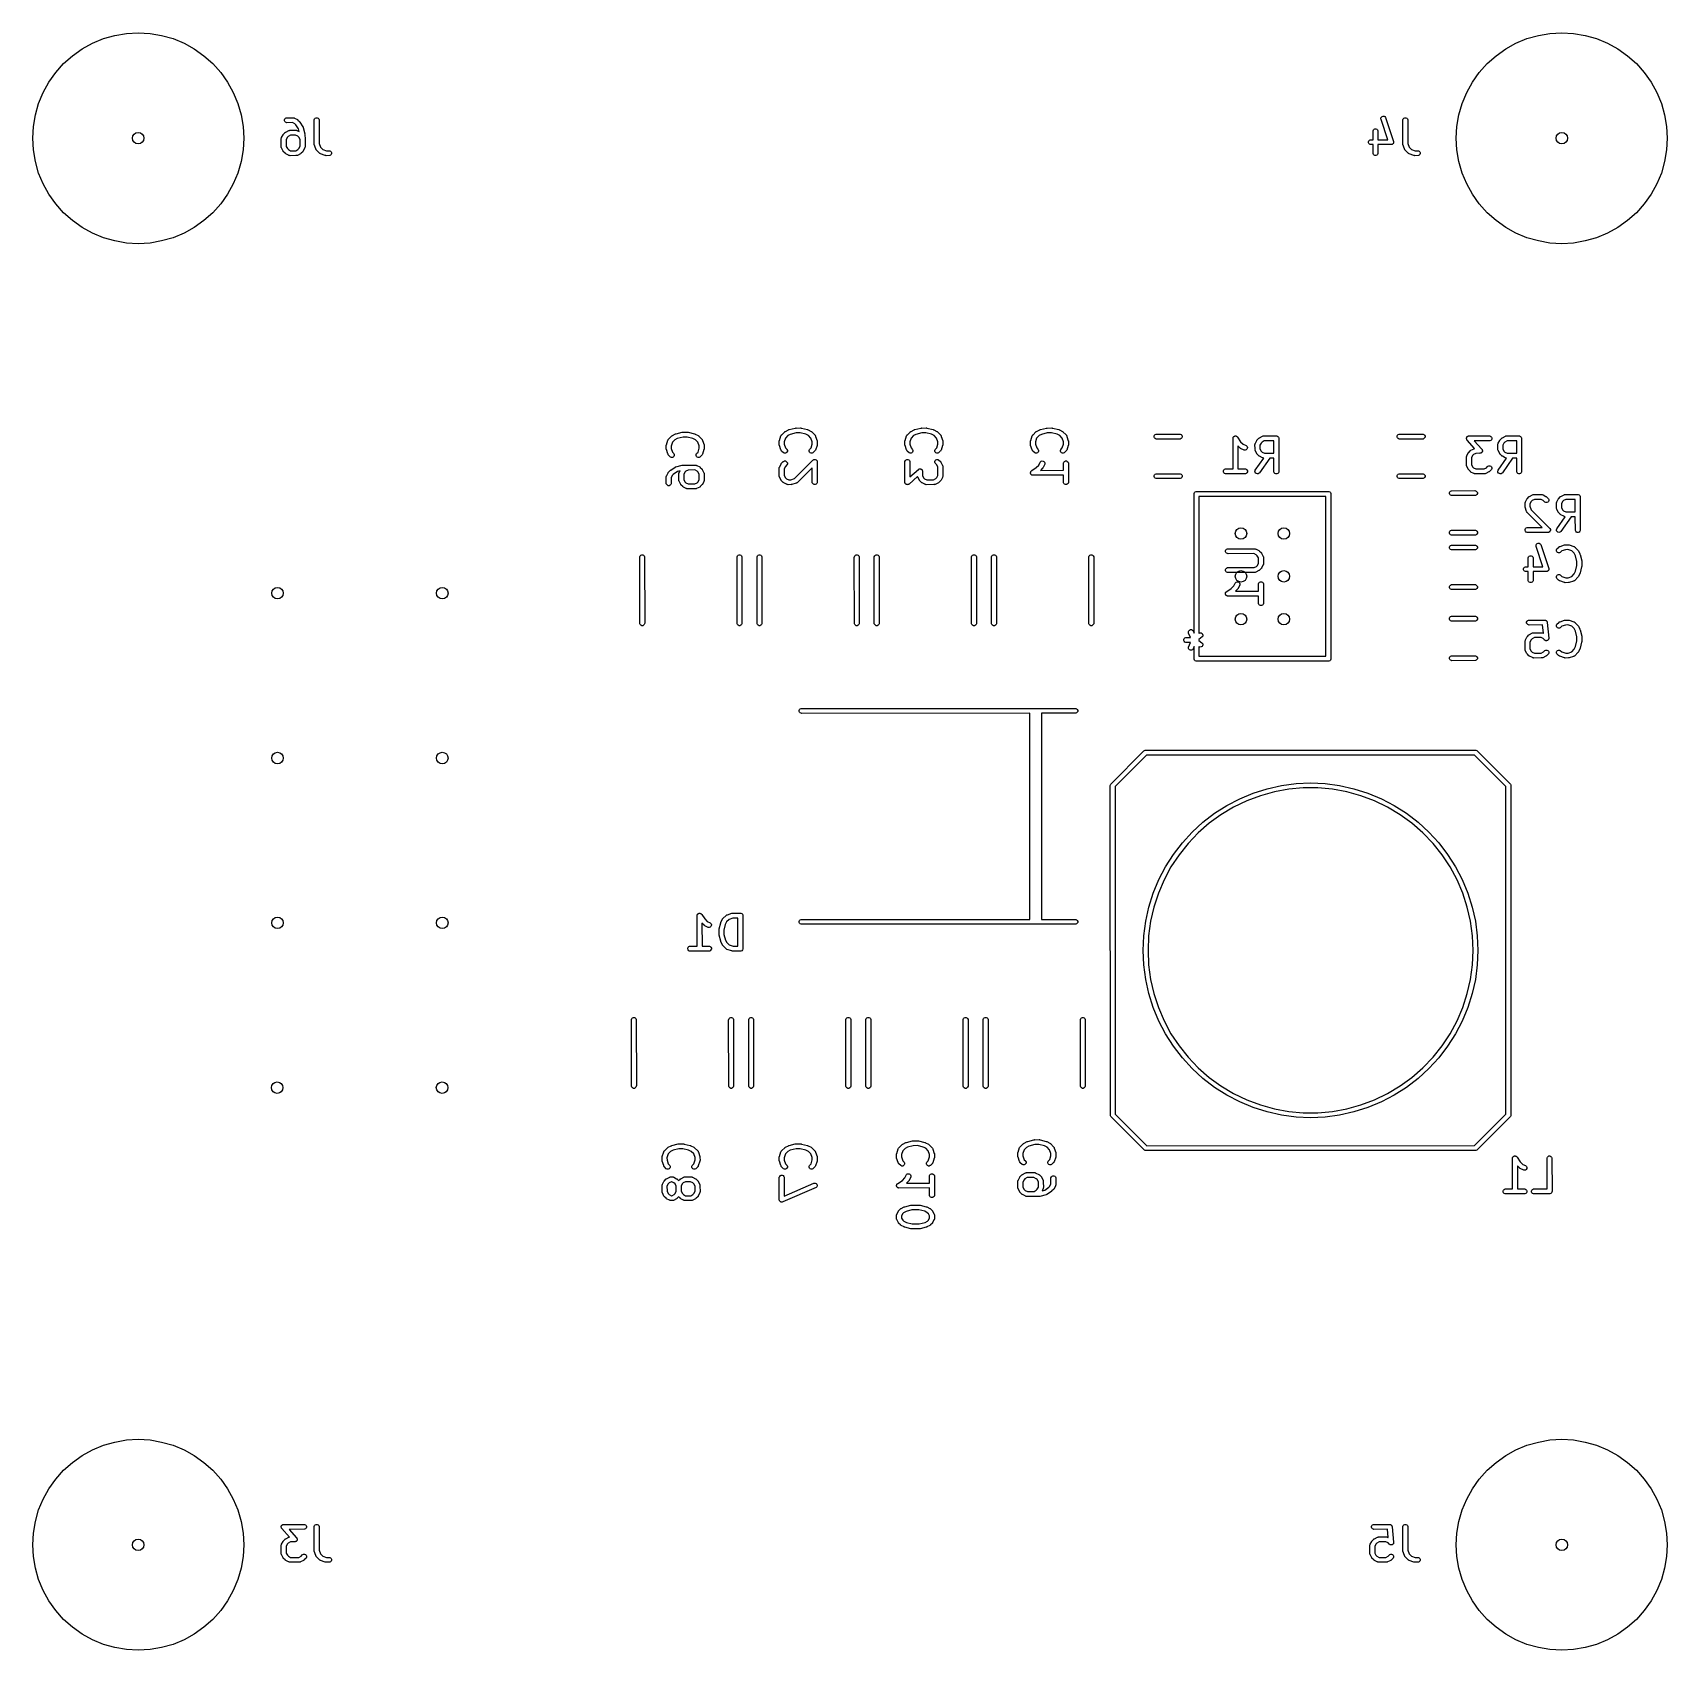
# Model space of a CAD drawing. Extents: x 3.87 to 5.83, y -4.81 to -2.87.
import ezdxf

# ---------------------------------------------------------------- set-up
doc = ezdxf.new("R2010")
doc.units = 0
doc.header["$MEASUREMENT"] = 0
doc.layers.add('BLACK', color=7, linetype='CONTINUOUS')

msp = doc.modelspace()

# ---------------------------------------------------------------- linework, layer by layer
at = {"layer": 'BLACK', "linetype": 'CONTINUOUS'}
for p, q in [((3.933, -2.8933), (3.9453, -2.8865)), ((3.9453, -2.8865), (3.9584, -2.8811)), ((3.9584, -2.8811), (3.972, -2.8772)), ((3.972, -2.8772), (3.9859, -2.8748)), ((3.9859, -2.8748), (4, -2.874)), ((4, -2.874), (4.0141, -2.8748)), ((4.0141, -2.8748), (4.028, -2.8772)), ((4.028, -2.8772), (4.0416, -2.8811)), ((4.0416, -2.8811), (4.0547, -2.8865)), ((4.0547, -2.8865), (4.067, -2.8933)), ((5.633, -2.8933), (5.6453, -2.8865)), ((5.6453, -2.8865), (5.6584, -2.8811)), ((5.6584, -2.8811), (5.672, -2.8772)), ((5.672, -2.8772), (5.6859, -2.8748)), ((5.6859, -2.8748), (5.7, -2.874)), ((5.7, -2.874), (5.7141, -2.8748)), ((5.7141, -2.8748), (5.728, -2.8772)), ((5.728, -2.8772), (5.7416, -2.8811)), ((5.7416, -2.8811), (5.7547, -2.8865)), ((5.7547, -2.8865), (5.767, -2.8933)), ((3.9109, -2.9109), (3.9215, -2.9015)), ((3.9215, -2.9015), (3.933, -2.8933)), ((4.067, -2.8933), (4.0785, -2.9015)), ((4.0785, -2.9015), (4.0891, -2.9109)), ((5.6109, -2.9109), (5.6215, -2.9015)), ((5.6215, -2.9015), (5.633, -2.8933)), ((5.767, -2.8933), (5.7785, -2.9015)), ((5.7785, -2.9015), (5.7891, -2.9109)), ((3.8933, -2.933), (3.9015, -2.9215)), ((3.9015, -2.9215), (3.9109, -2.9109)), ((4.0891, -2.9109), (4.0985, -2.9215)), ((4.0985, -2.9215), (4.1067, -2.933)), ((5.5933, -2.933), (5.6015, -2.9215)), ((5.6015, -2.9215), (5.6109, -2.9109)), ((5.7891, -2.9109), (5.7985, -2.9215)), ((5.7985, -2.9215), (5.8067, -2.933)), ((3.8811, -2.9584), (3.8865, -2.9453)), ((3.8865, -2.9453), (3.8933, -2.933)), ((4.1067, -2.933), (4.1135, -2.9453)), ((4.1135, -2.9453), (4.1189, -2.9584)), ((5.5811, -2.9584), (5.5865, -2.9453)), ((5.5865, -2.9453), (5.5933, -2.933)), ((5.8067, -2.933), (5.8135, -2.9453)), ((5.8135, -2.9453), (5.8189, -2.9584)), ((3.8772, -2.972), (3.8811, -2.9584)), ((4.1189, -2.9584), (4.1228, -2.972)), ((5.5772, -2.972), (5.5811, -2.9584)), ((5.8189, -2.9584), (5.8228, -2.972)), ((3.874, -3), (3.8748, -2.9859)), ((3.8748, -2.9859), (3.8772, -2.972)), ((4.1228, -2.972), (4.1252, -2.9859)), ((4.1252, -2.9859), (4.126, -3)), ((4.1746, -2.978), (4.175, -2.9769)), ((4.1746, -2.9791), (4.1746, -2.978)), ((4.175, -2.9802), (4.1746, -2.9791)), ((4.175, -2.9769), (4.1759, -2.9761)), ((4.1759, -2.981), (4.175, -2.9802)), ((4.1759, -2.9761), (4.1769, -2.9756)), ((4.1769, -2.9814), (4.1759, -2.981)), ((4.1769, -2.9756), (4.185, -2.9756)), ((4.1775, -2.9815), (4.1769, -2.9814)), ((4.1842, -2.9814), (4.1775, -2.9815)), ((4.1869, -2.9828), (4.1842, -2.9814)), ((4.185, -2.9756), (4.1856, -2.9756)), ((4.1856, -2.9756), (4.1857, -2.9757)), ((4.1857, -2.9757), (4.1858, -2.9757)), ((4.1858, -2.9757), (4.1863, -2.9759)), ((4.1863, -2.9759), (4.1866, -2.9761)), ((4.1866, -2.9761), (4.1867, -2.9761)), ((4.1867, -2.9761), (4.1901, -2.9778)), ((4.1882, -2.984), (4.1869, -2.9828)), ((4.1916, -2.989), (4.1882, -2.984)), ((4.1901, -2.9778), (4.1903, -2.9779)), ((4.1903, -2.9779), (4.1904, -2.978)), ((4.1904, -2.978), (4.1904, -2.978)), ((4.1904, -2.978), (4.1906, -2.9781)), ((4.1906, -2.9781), (4.1908, -2.9783)), ((4.1908, -2.9783), (4.1927, -2.9802)), ((4.1927, -2.9802), (4.1927, -2.9802)), ((4.1927, -2.9802), (4.1927, -2.9802)), ((4.1927, -2.9802), (4.1927, -2.9802)), ((4.1927, -2.9802), (4.1931, -2.9806)), ((4.1931, -2.9806), (4.1932, -2.9809)), ((4.1932, -2.9809), (4.1968, -2.9863)), ((4.1968, -2.9863), (4.197, -2.9866)), ((4.2102, -2.978), (4.2107, -2.9769)), ((4.2102, -2.9785), (4.2102, -2.978)), ((4.2102, -3.0066), (4.2102, -2.9785)), ((4.2107, -2.9769), (4.2115, -2.9761)), ((4.2115, -2.9761), (4.2125, -2.9756)), ((4.2125, -2.9756), (4.2137, -2.9756)), ((4.2137, -2.9756), (4.2148, -2.9761)), ((4.2148, -2.9761), (4.2156, -2.9769)), ((4.2156, -2.9769), (4.216, -2.978)), ((4.216, -2.978), (4.2161, -3.0063)), ((5.4839, -2.977), (5.484, -2.9759)), ((5.4841, -2.9776), (5.4839, -2.977)), ((5.484, -2.9759), (5.4845, -2.9749)), ((5.4922, -3.0018), (5.4841, -2.9776)), ((5.4845, -2.9749), (5.4854, -2.9741)), ((5.4854, -2.9741), (5.4865, -2.9737)), ((5.4865, -2.9737), (5.4877, -2.9738)), ((5.4877, -2.9738), (5.4887, -2.9743)), ((5.4887, -2.9743), (5.4894, -2.9752)), ((5.4894, -2.9752), (5.4991, -3.0038)), ((5.5102, -2.978), (5.5107, -2.9769)), ((5.5102, -2.9785), (5.5102, -2.978)), ((5.5102, -3.0066), (5.5102, -2.9785)), ((5.5107, -2.9769), (5.5115, -2.9761)), ((5.5115, -2.9761), (5.5125, -2.9756)), ((5.5125, -2.9756), (5.5137, -2.9756)), ((5.5137, -2.9756), (5.5148, -2.9761)), ((5.5148, -2.9761), (5.5156, -2.9769)), ((5.5156, -2.9769), (5.516, -2.978)), ((5.516, -2.978), (5.5161, -3.0063)), ((5.574, -3), (5.5748, -2.9859)), ((5.5748, -2.9859), (5.5772, -2.972)), ((5.8228, -2.972), (5.8252, -2.9859)), ((5.8252, -2.9859), (5.826, -3)), ((3.8748, -3.0141), (3.874, -3)), ((4.126, -3), (4.1252, -3.0141)), ((4.1708, -3.001), (4.1709, -3.0005)), ((4.1709, -3.01), (4.1708, -3.001)), ((4.1709, -3.0003), (4.1712, -2.9997)), ((4.1709, -3.0004), (4.1709, -3.0003)), ((4.1709, -3.0005), (4.1709, -3.0004)), ((4.1712, -2.9997), (4.1713, -2.9994)), ((4.1713, -2.9993), (4.173, -2.996)), ((4.1713, -2.9994), (4.1713, -2.9993)), ((4.173, -2.996), (4.1731, -2.9957)), ((4.1731, -2.9957), (4.1732, -2.9956)), ((4.1732, -2.9956), (4.1733, -2.9955)), ((4.1732, -2.9956), (4.1732, -2.9956)), ((4.1733, -2.9955), (4.1736, -2.9953)), ((4.1736, -2.9953), (4.1754, -2.9933)), ((4.1754, -2.9933), (4.1756, -2.9931)), ((4.1756, -2.9931), (4.1757, -2.9931)), ((4.1757, -2.9931), (4.1757, -2.993)), ((4.1757, -2.993), (4.1759, -2.993)), ((4.1759, -2.993), (4.1762, -2.9928)), ((4.1762, -2.9928), (4.1799, -2.9909)), ((4.178, -2.9991), (4.1767, -3.0018)), ((4.1767, -3.0018), (4.1767, -3.0098)), ((4.1792, -2.9979), (4.178, -2.9991)), ((4.1819, -2.9965), (4.1792, -2.9979)), ((4.1799, -2.9909), (4.1805, -2.9907)), ((4.1805, -2.9907), (4.1806, -2.9907)), ((4.1806, -2.9907), (4.1807, -2.9906)), ((4.1807, -2.9906), (4.1812, -2.9906)), ((4.1812, -2.9906), (4.1816, -2.9906)), ((4.1816, -2.9906), (4.1817, -2.9906)), ((4.1817, -2.9906), (4.1888, -2.9906)), ((4.188, -2.9964), (4.1819, -2.9965)), ((4.1907, -2.9977), (4.188, -2.9964)), ((4.1888, -2.9906), (4.1893, -2.9906)), ((4.1893, -2.9906), (4.1894, -2.9907)), ((4.1894, -2.9907), (4.1895, -2.9907)), ((4.1895, -2.9907), (4.19, -2.9909)), ((4.19, -2.9909), (4.1904, -2.9911)), ((4.1904, -2.9911), (4.1904, -2.9911)), ((4.1904, -2.9911), (4.1924, -2.9921)), ((4.1919, -2.9989), (4.1907, -2.9977)), ((4.1924, -2.9921), (4.1916, -2.989)), ((4.1933, -3.0017), (4.1919, -2.9989)), ((4.1933, -3.0096), (4.1933, -3.0017)), ((4.197, -2.9866), (4.197, -2.9866)), ((4.197, -2.9866), (4.1971, -2.9867)), ((4.1971, -2.9867), (4.1971, -2.9868)), ((4.1971, -2.9868), (4.1972, -2.9872)), ((4.1972, -2.9872), (4.1991, -2.9947)), ((4.1991, -2.9947), (4.1991, -2.9948)), ((4.1991, -2.9948), (4.1991, -2.9948)), ((4.1991, -2.9948), (4.1991, -2.9949)), ((4.1991, -2.9949), (4.1992, -2.9953)), ((4.1992, -2.9953), (4.1991, -2.9956)), ((4.1991, -2.9956), (4.1992, -3.0013)), ((4.1992, -3.0013), (4.1992, -3.0014)), ((4.1992, -3.0014), (4.1992, -3.0014)), ((4.1992, -3.0014), (4.1992, -3.0104)), ((5.469, -3.0042), (5.4694, -3.0031)), ((5.469, -3.0054), (5.469, -3.0042)), ((5.4694, -3.0064), (5.469, -3.0054)), ((5.4694, -3.0031), (5.4702, -3.0023)), ((5.4702, -3.0023), (5.4713, -3.0019)), ((5.4713, -3.0019), (5.4746, -3.0019)), ((5.4746, -2.9911), (5.475, -2.99)), ((5.4746, -2.9917), (5.4746, -2.9911)), ((5.4746, -3.0019), (5.4746, -2.9917)), ((5.475, -2.99), (5.4759, -2.9892)), ((5.4759, -2.9892), (5.4769, -2.9888)), ((5.4769, -2.9888), (5.4781, -2.9888)), ((5.4781, -2.9888), (5.4791, -2.9892)), ((5.4791, -2.9892), (5.48, -2.99)), ((5.48, -2.99), (5.4804, -2.9911)), ((5.4804, -2.9911), (5.4804, -3.0019)), ((5.4804, -3.0019), (5.4922, -3.0018)), ((5.4989, -3.006), (5.4987, -3.0064)), ((5.4991, -3.0056), (5.4989, -3.006)), ((5.4991, -3.0038), (5.4991, -3.0041)), ((5.4991, -3.0041), (5.4991, -3.0042)), ((5.4991, -3.0042), (5.4991, -3.0043)), ((5.4991, -3.0043), (5.4992, -3.0044)), ((5.4992, -3.0044), (5.4991, -3.0049)), ((5.4991, -3.0049), (5.4991, -3.0054)), ((5.4991, -3.0054), (5.4991, -3.0055)), ((5.4991, -3.0055), (5.4991, -3.0056)), ((5.5748, -3.0141), (5.574, -3)), ((5.826, -3), (5.8252, -3.0141)), ((3.8772, -3.028), (3.8748, -3.0141)), ((4.1252, -3.0141), (4.1228, -3.028)), ((4.1709, -3.0105), (4.1708, -3.01)), ((4.1708, -3.01), (4.1709, -3.01)), ((4.1709, -3.011), (4.1709, -3.0105)), ((4.1709, -3.0111), (4.1709, -3.011)), ((4.1709, -3.0112), (4.1709, -3.0111)), ((4.1711, -3.0117), (4.1709, -3.0112)), ((4.173, -3.0155), (4.1711, -3.0117)), ((4.1732, -3.0158), (4.173, -3.0155)), ((4.1733, -3.0159), (4.1732, -3.0158)), ((4.1733, -3.016), (4.1733, -3.0159)), ((4.1734, -3.016), (4.1733, -3.016)), ((4.1735, -3.0162), (4.1734, -3.016)), ((4.1755, -3.0181), (4.1735, -3.0162)), ((4.1757, -3.0184), (4.1755, -3.0181)), ((4.1758, -3.0184), (4.1757, -3.0184)), ((4.1759, -3.0185), (4.1758, -3.0184)), ((4.1762, -3.0187), (4.1759, -3.0185)), ((4.1759, -3.0185), (4.1759, -3.0185)), ((4.1796, -3.0203), (4.1762, -3.0187)), ((4.1767, -3.0098), (4.1781, -3.0125)), ((4.1781, -3.0125), (4.1793, -3.0137)), ((4.1793, -3.0137), (4.182, -3.015)), ((4.1796, -3.0204), (4.1796, -3.0203)), ((4.18, -3.0205), (4.1796, -3.0204)), ((4.1805, -3.0208), (4.18, -3.0205)), ((4.1806, -3.0208), (4.1805, -3.0208)), ((4.1807, -3.0208), (4.1806, -3.0208)), ((4.1813, -3.0209), (4.1807, -3.0208)), ((4.1883, -3.0208), (4.1813, -3.0209)), ((4.182, -3.015), (4.1881, -3.015)), ((4.1881, -3.015), (4.1908, -3.0136)), ((4.1884, -3.0208), (4.1883, -3.0208)), ((4.1888, -3.0208), (4.1884, -3.0208)), ((4.1893, -3.0208), (4.1888, -3.0208)), ((4.1894, -3.0208), (4.1893, -3.0208)), ((4.1895, -3.0208), (4.1894, -3.0208)), ((4.1901, -3.0205), (4.1895, -3.0208)), ((4.1938, -3.0186), (4.1901, -3.0205)), ((4.1908, -3.0136), (4.192, -3.0123)), ((4.192, -3.0123), (4.1933, -3.0096)), ((4.1941, -3.0185), (4.1938, -3.0186)), ((4.1943, -3.0184), (4.1941, -3.0185)), ((4.1944, -3.0183), (4.1943, -3.0184)), ((4.1943, -3.0184), (4.1943, -3.0184)), ((4.1946, -3.0181), (4.1944, -3.0183)), ((4.1965, -3.0162), (4.1946, -3.0181)), ((4.1967, -3.016), (4.1965, -3.0162)), ((4.1968, -3.0158), (4.1967, -3.016)), ((4.1969, -3.0157), (4.1968, -3.0158)), ((4.1968, -3.0158), (4.1968, -3.0158)), ((4.197, -3.0155), (4.1969, -3.0157)), ((4.1987, -3.0121), (4.197, -3.0155)), ((4.1989, -3.0117), (4.1987, -3.012)), ((4.1987, -3.012), (4.1987, -3.0121)), ((4.1991, -3.0112), (4.1989, -3.0117)), ((4.1992, -3.0104), (4.1991, -3.011)), ((4.1991, -3.011), (4.1991, -3.0111)), ((4.1991, -3.0111), (4.1991, -3.0112)), ((4.2102, -3.007), (4.2102, -3.0066)), ((4.2102, -3.0072), (4.2102, -3.007)), ((4.2103, -3.0073), (4.2102, -3.0072)), ((4.2102, -3.0072), (4.2102, -3.0072)), ((4.2103, -3.0076), (4.2103, -3.0073)), ((4.2121, -3.0128), (4.2103, -3.0076)), ((4.2121, -3.0129), (4.2121, -3.0128)), ((4.2123, -3.0132), (4.2121, -3.0129)), ((4.2124, -3.0137), (4.2123, -3.0132)), ((4.2125, -3.0138), (4.2124, -3.0137)), ((4.2125, -3.0139), (4.2125, -3.0138)), ((4.2129, -3.0144), (4.2125, -3.0139)), ((4.2164, -3.0178), (4.2129, -3.0144)), ((4.2161, -3.0063), (4.2176, -3.0108)), ((4.2167, -3.0181), (4.2164, -3.0178)), ((4.2164, -3.0178), (4.2164, -3.0178)), ((4.2171, -3.0185), (4.2167, -3.0181)), ((4.2172, -3.0185), (4.2171, -3.0185)), ((4.2173, -3.0186), (4.2172, -3.0185)), ((4.2178, -3.0188), (4.2173, -3.0186)), ((4.2176, -3.0108), (4.2204, -3.0135)), ((4.2234, -3.0206), (4.2178, -3.0188)), ((4.2204, -3.0135), (4.225, -3.015)), ((4.2238, -3.0208), (4.2234, -3.0206)), ((4.2239, -3.0208), (4.2238, -3.0208)), ((4.224, -3.0208), (4.2239, -3.0208)), ((4.2241, -3.0208), (4.224, -3.0208)), ((4.2244, -3.0209), (4.2241, -3.0208)), ((4.2287, -3.0208), (4.2244, -3.0209)), ((4.225, -3.015), (4.2281, -3.015)), ((4.2281, -3.015), (4.2287, -3.015)), ((4.2287, -3.015), (4.2298, -3.0155)), ((4.2298, -3.0204), (4.2287, -3.0208)), ((4.2298, -3.0155), (4.2306, -3.0163)), ((4.2306, -3.0195), (4.2298, -3.0204)), ((4.2306, -3.0163), (4.231, -3.0173)), ((4.231, -3.0185), (4.2306, -3.0195)), ((4.231, -3.0173), (4.231, -3.0185)), ((5.4702, -3.0072), (5.4694, -3.0064)), ((5.4713, -3.0077), (5.4702, -3.0072)), ((5.4719, -3.0077), (5.4713, -3.0077)), ((5.4746, -3.0077), (5.4719, -3.0077)), ((5.4746, -3.0185), (5.4746, -3.0077)), ((5.475, -3.0195), (5.4746, -3.0185)), ((5.4759, -3.0204), (5.475, -3.0195)), ((5.4769, -3.0208), (5.4759, -3.0204)), ((5.4781, -3.0208), (5.4769, -3.0208)), ((5.4791, -3.0204), (5.4781, -3.0208)), ((5.48, -3.0195), (5.4791, -3.0204)), ((5.4804, -3.0185), (5.48, -3.0195)), ((5.4962, -3.0077), (5.4804, -3.0077)), ((5.4804, -3.0077), (5.4805, -3.0179)), ((5.4805, -3.0179), (5.4804, -3.0185)), ((5.4966, -3.0077), (5.4962, -3.0077)), ((5.4967, -3.0077), (5.4966, -3.0077)), ((5.4968, -3.0077), (5.4967, -3.0077)), ((5.4973, -3.0075), (5.4968, -3.0077)), ((5.4977, -3.0073), (5.4973, -3.0075)), ((5.4978, -3.0073), (5.4977, -3.0073)), ((5.4979, -3.0072), (5.4978, -3.0073)), ((5.4982, -3.0069), (5.4979, -3.0072)), ((5.4986, -3.0066), (5.4982, -3.0069)), ((5.4987, -3.0064), (5.4986, -3.0065)), ((5.4986, -3.0065), (5.4986, -3.0066)), ((5.5102, -3.007), (5.5102, -3.0066)), ((5.5102, -3.0072), (5.5102, -3.007)), ((5.5103, -3.0073), (5.5102, -3.0072)), ((5.5102, -3.0072), (5.5102, -3.0072)), ((5.5103, -3.0076), (5.5103, -3.0073)), ((5.5121, -3.0128), (5.5103, -3.0076)), ((5.5121, -3.0129), (5.5121, -3.0128)), ((5.5123, -3.0132), (5.5121, -3.0129)), ((5.5124, -3.0137), (5.5123, -3.0132)), ((5.5125, -3.0138), (5.5124, -3.0137)), ((5.5125, -3.0139), (5.5125, -3.0138)), ((5.5129, -3.0144), (5.5125, -3.0139)), ((5.5164, -3.0178), (5.5129, -3.0144)), ((5.5161, -3.0063), (5.5176, -3.0108)), ((5.5167, -3.0181), (5.5164, -3.0178)), ((5.5164, -3.0178), (5.5164, -3.0178)), ((5.5171, -3.0185), (5.5167, -3.0181)), ((5.5172, -3.0185), (5.5171, -3.0185)), ((5.5173, -3.0186), (5.5172, -3.0185)), ((5.5178, -3.0188), (5.5173, -3.0186)), ((5.5176, -3.0108), (5.5204, -3.0135)), ((5.5234, -3.0206), (5.5178, -3.0188)), ((5.5204, -3.0135), (5.525, -3.015)), ((5.5238, -3.0208), (5.5234, -3.0206)), ((5.5239, -3.0208), (5.5238, -3.0208)), ((5.524, -3.0208), (5.5239, -3.0208)), ((5.5241, -3.0208), (5.524, -3.0208)), ((5.5244, -3.0209), (5.5241, -3.0208)), ((5.5287, -3.0208), (5.5244, -3.0209)), ((5.525, -3.015), (5.5281, -3.015)), ((5.5281, -3.015), (5.5287, -3.015)), ((5.5287, -3.015), (5.5298, -3.0155)), ((5.5298, -3.0204), (5.5287, -3.0208)), ((5.5298, -3.0155), (5.5306, -3.0163)), ((5.5306, -3.0195), (5.5298, -3.0204)), ((5.5306, -3.0163), (5.531, -3.0173)), ((5.531, -3.0185), (5.5306, -3.0195)), ((5.531, -3.0173), (5.531, -3.0185)), ((5.5772, -3.028), (5.5748, -3.0141)), ((5.8252, -3.0141), (5.8228, -3.028)), ((3.8811, -3.0416), (3.8772, -3.028)), ((3.8865, -3.0547), (3.8811, -3.0416)), ((4.1189, -3.0416), (4.1135, -3.0547)), ((4.1228, -3.028), (4.1189, -3.0416)), ((5.5811, -3.0416), (5.5772, -3.028)), ((5.5865, -3.0547), (5.5811, -3.0416)), ((5.8189, -3.0416), (5.8135, -3.0547)), ((5.8228, -3.028), (5.8189, -3.0416)), ((3.8933, -3.067), (3.8865, -3.0547)), ((4.1135, -3.0547), (4.1067, -3.067)), ((5.5933, -3.067), (5.5865, -3.0547)), ((5.8135, -3.0547), (5.8067, -3.067)), ((3.9015, -3.0785), (3.8933, -3.067)), ((3.9109, -3.0891), (3.9015, -3.0785)), ((4.0985, -3.0785), (4.0891, -3.0891)), ((4.1067, -3.067), (4.0985, -3.0785)), ((5.6015, -3.0785), (5.5933, -3.067)), ((5.6109, -3.0891), (5.6015, -3.0785)), ((5.7985, -3.0785), (5.7891, -3.0891)), ((5.8067, -3.067), (5.7985, -3.0785)), ((3.9215, -3.0985), (3.9109, -3.0891)), ((3.933, -3.1067), (3.9215, -3.0985)), ((4.0785, -3.0985), (4.067, -3.1067)), ((4.0891, -3.0891), (4.0785, -3.0985)), ((5.6215, -3.0985), (5.6109, -3.0891)), ((5.633, -3.1067), (5.6215, -3.0985)), ((5.7785, -3.0985), (5.767, -3.1067)), ((5.7891, -3.0891), (5.7785, -3.0985)), ((3.9453, -3.1135), (3.933, -3.1067)), ((3.9584, -3.1189), (3.9453, -3.1135)), ((3.972, -3.1228), (3.9584, -3.1189)), ((3.9859, -3.1252), (3.972, -3.1228)), ((4.028, -3.1228), (4.0141, -3.1252)), ((4.0416, -3.1189), (4.028, -3.1228)), ((4.0547, -3.1135), (4.0416, -3.1189)), ((4.067, -3.1067), (4.0547, -3.1135)), ((5.6453, -3.1135), (5.633, -3.1067)), ((5.6584, -3.1189), (5.6453, -3.1135)), ((5.672, -3.1228), (5.6584, -3.1189)), ((5.6859, -3.1252), (5.672, -3.1228)), ((5.728, -3.1228), (5.7141, -3.1252)), ((5.7416, -3.1189), (5.728, -3.1228)), ((5.7547, -3.1135), (5.7416, -3.1189)), ((5.767, -3.1067), (5.7547, -3.1135)), ((4, -3.126), (3.9859, -3.1252)), ((4.0141, -3.1252), (4, -3.126)), ((5.7, -3.126), (5.6859, -3.1252)), ((5.7141, -3.1252), (5.7, -3.126)), ((4.6337, -3.3592), (4.6371, -3.3557)), ((4.6371, -3.3557), (4.6373, -3.3555)), ((4.6373, -3.3555), (4.6374, -3.3555)), ((4.6374, -3.3555), (4.6375, -3.3554)), ((4.6374, -3.3555), (4.6374, -3.3555)), ((4.6375, -3.3554), (4.6379, -3.3552)), ((4.6379, -3.3552), (4.6416, -3.3533)), ((4.6416, -3.3533), (4.6416, -3.3533)), ((4.6416, -3.3533), (4.6416, -3.3533)), ((4.6416, -3.3533), (4.6417, -3.3533)), ((4.6417, -3.3533), (4.6421, -3.3531)), ((4.6421, -3.3531), (4.6424, -3.3531)), ((4.6424, -3.3531), (4.6497, -3.3512)), ((4.6506, -3.357), (4.6437, -3.3588)), ((4.6497, -3.3512), (4.6498, -3.3512)), ((4.6498, -3.3512), (4.6498, -3.3512)), ((4.6498, -3.3512), (4.6499, -3.3512)), ((4.6499, -3.3512), (4.6503, -3.3511)), ((4.6503, -3.3511), (4.6506, -3.3512)), ((4.6506, -3.3512), (4.656, -3.3511)), ((4.6555, -3.357), (4.6506, -3.357)), ((4.6623, -3.3586), (4.6555, -3.357)), ((4.656, -3.3511), (4.6561, -3.3511)), ((4.6561, -3.3511), (4.6562, -3.3511)), ((4.6562, -3.3511), (4.6563, -3.3511)), ((4.6563, -3.3511), (4.6566, -3.3512)), ((4.6566, -3.3512), (4.6569, -3.3513)), ((4.6569, -3.3513), (4.6642, -3.3531)), ((4.6642, -3.3531), (4.6643, -3.3531)), ((4.6643, -3.3531), (4.6643, -3.3531)), ((4.6643, -3.3531), (4.6644, -3.3531)), ((4.6644, -3.3531), (4.6648, -3.3533)), ((4.6648, -3.3533), (4.665, -3.3534)), ((4.665, -3.3534), (4.6686, -3.3552)), ((4.6686, -3.3552), (4.6689, -3.3553)), ((4.6689, -3.3553), (4.6689, -3.3554)), ((4.6689, -3.3554), (4.669, -3.3554)), ((4.669, -3.3554), (4.6691, -3.3555)), ((4.6691, -3.3555), (4.6693, -3.3558)), ((4.6693, -3.3558), (4.6731, -3.3595)), ((4.7658, -3.3612), (4.7676, -3.3556)), ((4.7676, -3.3556), (4.7678, -3.3551)), ((4.7678, -3.3551), (4.7679, -3.355)), ((4.7679, -3.355), (4.768, -3.3549)), ((4.768, -3.3549), (4.7683, -3.3545)), ((4.7683, -3.3545), (4.7686, -3.3542)), ((4.7686, -3.3542), (4.7687, -3.3542)), ((4.7687, -3.3542), (4.7721, -3.3507)), ((4.7721, -3.3507), (4.7723, -3.3505)), ((4.7723, -3.3505), (4.7724, -3.3505)), ((4.7724, -3.3505), (4.7725, -3.3504)), ((4.7724, -3.3505), (4.7724, -3.3505)), ((4.7725, -3.3504), (4.7729, -3.3502)), ((4.7729, -3.3502), (4.7766, -3.3483)), ((4.7758, -3.3553), (4.7729, -3.3582)), ((4.7787, -3.3538), (4.7758, -3.3553)), ((4.7766, -3.3483), (4.7766, -3.3483)), ((4.7766, -3.3483), (4.7766, -3.3483)), ((4.7766, -3.3483), (4.7767, -3.3483)), ((4.7767, -3.3483), (4.7771, -3.3481)), ((4.7771, -3.3481), (4.7774, -3.3481)), ((4.7774, -3.3481), (4.7847, -3.3462)), ((4.7856, -3.352), (4.7787, -3.3538)), ((4.7847, -3.3462), (4.7848, -3.3462)), ((4.7848, -3.3462), (4.7848, -3.3462)), ((4.7848, -3.3462), (4.7849, -3.3462)), ((4.7849, -3.3462), (4.7853, -3.3461)), ((4.7853, -3.3461), (4.7856, -3.3462)), ((4.7856, -3.3462), (4.791, -3.3461)), ((4.7905, -3.352), (4.7856, -3.352)), ((4.7973, -3.3536), (4.7905, -3.352)), ((4.791, -3.3461), (4.7911, -3.3461)), ((4.7911, -3.3461), (4.7912, -3.3461)), ((4.7912, -3.3461), (4.7913, -3.3461)), ((4.7913, -3.3461), (4.7916, -3.3462)), ((4.7916, -3.3462), (4.7919, -3.3463)), ((4.7919, -3.3463), (4.7992, -3.3481)), ((4.8004, -3.3552), (4.7973, -3.3536)), ((4.7992, -3.3481), (4.7993, -3.3481)), ((4.7993, -3.3481), (4.7993, -3.3481)), ((4.7993, -3.3481), (4.7994, -3.3481)), ((4.7994, -3.3481), (4.7998, -3.3483)), ((4.7998, -3.3483), (4.8, -3.3484)), ((4.8, -3.3484), (4.8036, -3.3502)), ((4.8034, -3.3581), (4.8004, -3.3552)), ((4.8036, -3.3502), (4.8039, -3.3503)), ((4.8039, -3.3503), (4.8039, -3.3504)), ((4.8039, -3.3504), (4.804, -3.3504)), ((4.804, -3.3504), (4.8041, -3.3505)), ((4.8041, -3.3505), (4.8043, -3.3508)), ((4.8043, -3.3508), (4.8081, -3.3545)), ((4.8081, -3.3545), (4.8085, -3.3549)), ((4.8085, -3.3549), (4.8085, -3.355)), ((4.8085, -3.355), (4.8086, -3.3551)), ((4.8086, -3.3551), (4.8088, -3.3556)), ((4.8088, -3.3556), (4.8089, -3.356)), ((4.8089, -3.356), (4.8089, -3.3561)), ((4.8089, -3.3561), (4.8107, -3.3613)), ((4.9158, -3.3612), (4.9176, -3.3556)), ((4.9176, -3.3556), (4.9178, -3.3551)), ((4.9178, -3.3551), (4.9179, -3.355)), ((4.9179, -3.355), (4.918, -3.3549)), ((4.918, -3.3549), (4.9183, -3.3545)), ((4.9183, -3.3545), (4.9186, -3.3542)), ((4.9186, -3.3542), (4.9187, -3.3542)), ((4.9187, -3.3542), (4.9221, -3.3507)), ((4.9221, -3.3507), (4.9223, -3.3505)), ((4.9223, -3.3505), (4.9223, -3.3505)), ((4.9224, -3.3505), (4.9225, -3.3504)), ((4.9223, -3.3505), (4.9224, -3.3505)), ((4.9225, -3.3504), (4.9229, -3.3502)), ((4.9229, -3.3502), (4.9266, -3.3483)), ((4.9258, -3.3553), (4.9229, -3.3582)), ((4.9287, -3.3538), (4.9258, -3.3553)), ((4.9266, -3.3483), (4.9266, -3.3483)), ((4.9266, -3.3483), (4.9266, -3.3483)), ((4.9266, -3.3483), (4.9267, -3.3483)), ((4.9267, -3.3483), (4.9271, -3.3481)), ((4.9271, -3.3481), (4.9274, -3.3481)), ((4.9274, -3.3481), (4.9347, -3.3462)), ((4.9356, -3.352), (4.9287, -3.3538)), ((4.9347, -3.3462), (4.9348, -3.3462)), ((4.9348, -3.3462), (4.9348, -3.3462)), ((4.9348, -3.3462), (4.9349, -3.3462)), ((4.9349, -3.3462), (4.9353, -3.3461)), ((4.9353, -3.3461), (4.9356, -3.3462)), ((4.9356, -3.3462), (4.941, -3.3461)), ((4.9405, -3.352), (4.9356, -3.352)), ((4.9473, -3.3536), (4.9405, -3.352)), ((4.941, -3.3461), (4.9411, -3.3461)), ((4.9411, -3.3461), (4.9412, -3.3461)), ((4.9412, -3.3461), (4.9413, -3.3461)), ((4.9413, -3.3461), (4.9416, -3.3462)), ((4.9416, -3.3462), (4.9419, -3.3463)), ((4.9419, -3.3463), (4.9492, -3.3481)), ((4.9504, -3.3552), (4.9473, -3.3536)), ((4.9492, -3.3481), (4.9493, -3.3481)), ((4.9493, -3.3481), (4.9493, -3.3481)), ((4.9493, -3.3481), (4.9494, -3.3481)), ((4.9494, -3.3481), (4.9498, -3.3483)), ((4.9498, -3.3483), (4.95, -3.3484)), ((4.95, -3.3484), (4.9536, -3.3502)), ((4.9534, -3.3581), (4.9504, -3.3552)), ((4.9536, -3.3502), (4.9539, -3.3503)), ((4.9539, -3.3503), (4.9539, -3.3504)), ((4.9539, -3.3504), (4.954, -3.3504)), ((4.954, -3.3504), (4.9541, -3.3505)), ((4.9541, -3.3505), (4.9543, -3.3508)), ((4.9543, -3.3508), (4.9581, -3.3545)), ((4.9581, -3.3545), (4.9585, -3.3549)), ((4.9585, -3.3549), (4.9585, -3.355)), ((4.9585, -3.355), (4.9586, -3.3551)), ((4.9586, -3.3551), (4.9588, -3.3556)), ((4.9588, -3.3556), (4.9589, -3.356)), ((4.9589, -3.356), (4.9589, -3.3561)), ((4.9589, -3.3561), (4.9607, -3.3613)), ((5.0658, -3.3612), (5.0676, -3.3556)), ((5.0676, -3.3556), (5.0678, -3.3551)), ((5.0678, -3.3551), (5.0679, -3.355)), ((5.0679, -3.355), (5.068, -3.3549)), ((5.068, -3.3549), (5.0683, -3.3545)), ((5.0683, -3.3545), (5.0686, -3.3542)), ((5.0686, -3.3542), (5.0687, -3.3542)), ((5.0687, -3.3542), (5.0721, -3.3507)), ((5.0721, -3.3507), (5.0723, -3.3505)), ((5.0723, -3.3505), (5.0724, -3.3505)), ((5.0724, -3.3505), (5.0725, -3.3504)), ((5.0724, -3.3505), (5.0724, -3.3505)), ((5.0725, -3.3504), (5.0729, -3.3502)), ((5.0729, -3.3502), (5.0766, -3.3483)), ((5.0758, -3.3553), (5.0729, -3.3582)), ((5.0787, -3.3538), (5.0758, -3.3553)), ((5.0766, -3.3483), (5.0766, -3.3483)), ((5.0766, -3.3483), (5.0766, -3.3483)), ((5.0766, -3.3483), (5.0767, -3.3483)), ((5.0767, -3.3483), (5.0771, -3.3481)), ((5.0771, -3.3481), (5.0774, -3.3481)), ((5.0774, -3.3481), (5.0847, -3.3462)), ((5.0856, -3.352), (5.0787, -3.3538)), ((5.0847, -3.3462), (5.0848, -3.3462)), ((5.0848, -3.3462), (5.0848, -3.3462)), ((5.0848, -3.3462), (5.0849, -3.3462)), ((5.0849, -3.3462), (5.0853, -3.3461)), ((5.0853, -3.3461), (5.0856, -3.3462)), ((5.0856, -3.3462), (5.091, -3.3461)), ((5.0905, -3.352), (5.0856, -3.352)), ((5.0973, -3.3536), (5.0905, -3.352)), ((5.091, -3.3461), (5.0911, -3.3461)), ((5.0911, -3.3461), (5.0912, -3.3461)), ((5.0912, -3.3461), (5.0913, -3.3461)), ((5.0913, -3.3461), (5.0916, -3.3462)), ((5.0916, -3.3462), (5.0919, -3.3463)), ((5.0919, -3.3463), (5.0992, -3.3481)), ((5.1004, -3.3552), (5.0973, -3.3536)), ((5.0992, -3.3481), (5.0993, -3.3481)), ((5.0993, -3.3481), (5.0993, -3.3481)), ((5.0993, -3.3481), (5.0994, -3.3481)), ((5.0994, -3.3481), (5.0998, -3.3483)), ((5.0998, -3.3483), (5.1, -3.3484)), ((5.1, -3.3484), (5.1036, -3.3502)), ((5.1034, -3.3581), (5.1004, -3.3552)), ((5.1036, -3.3502), (5.1039, -3.3503)), ((5.1039, -3.3503), (5.1039, -3.3504)), ((5.1039, -3.3504), (5.104, -3.3504)), ((5.104, -3.3504), (5.1041, -3.3505)), ((5.1041, -3.3505), (5.1043, -3.3508)), ((5.1043, -3.3508), (5.1081, -3.3545)), ((5.1081, -3.3545), (5.1085, -3.3549)), ((5.1085, -3.3549), (5.1085, -3.355)), ((5.1085, -3.355), (5.1086, -3.3551)), ((5.1086, -3.3551), (5.1088, -3.3556)), ((5.1088, -3.3556), (5.1089, -3.356)), ((5.1089, -3.356), (5.1089, -3.3561)), ((5.1089, -3.3561), (5.1107, -3.3613)), ((5.2133, -3.3558), (5.2138, -3.3547)), ((5.2133, -3.357), (5.2133, -3.3558)), ((5.2138, -3.358), (5.2133, -3.357)), ((5.2138, -3.3547), (5.2146, -3.3539)), ((5.2146, -3.3539), (5.2156, -3.3535)), ((5.2156, -3.3535), (5.2438, -3.3534)), ((5.2438, -3.3534), (5.2444, -3.3535)), ((5.2444, -3.3535), (5.2454, -3.3539)), ((5.2454, -3.3539), (5.2462, -3.3547)), ((5.2462, -3.3547), (5.2467, -3.3558)), ((5.2467, -3.357), (5.2462, -3.358)), ((5.2467, -3.3558), (5.2467, -3.357)), ((5.3076, -3.3574), (5.3077, -3.3572)), ((5.3077, -3.3572), (5.3079, -3.3569)), ((5.3079, -3.3569), (5.3081, -3.3567)), ((5.3081, -3.3567), (5.3082, -3.3564)), ((5.3082, -3.3564), (5.3085, -3.3563)), ((5.3085, -3.3563), (5.3087, -3.3561)), ((5.3087, -3.3561), (5.3089, -3.356)), ((5.3089, -3.356), (5.3092, -3.3558)), ((5.3092, -3.3558), (5.3095, -3.3558)), ((5.3095, -3.3558), (5.3097, -3.3556)), ((5.3097, -3.3556), (5.31, -3.3556)), ((5.31, -3.3556), (5.3103, -3.3556)), ((5.3103, -3.3556), (5.3106, -3.3556)), ((5.3106, -3.3556), (5.3109, -3.3556)), ((5.3109, -3.3556), (5.3112, -3.3558)), ((5.3112, -3.3558), (5.3114, -3.3558)), ((5.3114, -3.3558), (5.3117, -3.356)), ((5.3117, -3.356), (5.312, -3.3561)), ((5.312, -3.3561), (5.3122, -3.3563)), ((5.3122, -3.3563), (5.3124, -3.3565)), ((5.3124, -3.3565), (5.3126, -3.3567)), ((5.3126, -3.3567), (5.3128, -3.3569)), ((5.3128, -3.3569), (5.3129, -3.3571)), ((5.3129, -3.3571), (5.3165, -3.3625)), ((5.339, -3.3578), (5.3427, -3.3559)), ((5.3427, -3.3559), (5.3433, -3.3557)), ((5.3433, -3.3557), (5.3434, -3.3557)), ((5.3434, -3.3557), (5.3435, -3.3556)), ((5.3435, -3.3556), (5.344, -3.3556)), ((5.344, -3.3556), (5.3444, -3.3556)), ((5.3444, -3.3556), (5.3445, -3.3556)), ((5.3445, -3.3556), (5.3591, -3.3556)), ((5.3591, -3.3556), (5.3596, -3.3556)), ((5.3596, -3.3556), (5.3607, -3.3561)), ((5.3607, -3.3561), (5.3615, -3.3569)), ((5.3615, -3.3569), (5.362, -3.358)), ((5.5033, -3.3558), (5.5038, -3.3547)), ((5.5033, -3.357), (5.5033, -3.3558)), ((5.5038, -3.358), (5.5033, -3.357)), ((5.5038, -3.3547), (5.5046, -3.3539)), ((5.5046, -3.3539), (5.5056, -3.3535)), ((5.5056, -3.3535), (5.5338, -3.3534)), ((5.5338, -3.3534), (5.5344, -3.3535)), ((5.5344, -3.3535), (5.5354, -3.3539)), ((5.5354, -3.3539), (5.5362, -3.3547)), ((5.5362, -3.3547), (5.5367, -3.3558)), ((5.5367, -3.357), (5.5362, -3.358)), ((5.5367, -3.3558), (5.5367, -3.357)), ((5.5862, -3.3578), (5.5864, -3.3573)), ((5.5864, -3.3573), (5.5866, -3.3569)), ((5.5866, -3.3569), (5.5867, -3.3568)), ((5.5867, -3.3567), (5.5871, -3.3564)), ((5.5867, -3.3568), (5.5867, -3.3567)), ((5.5871, -3.3564), (5.5874, -3.3561)), ((5.5874, -3.3561), (5.5875, -3.356)), ((5.5875, -3.356), (5.5876, -3.356)), ((5.5876, -3.356), (5.588, -3.3558)), ((5.588, -3.3558), (5.5885, -3.3556)), ((5.5885, -3.3556), (5.5886, -3.3556)), ((5.5886, -3.3556), (5.5887, -3.3556)), ((5.5887, -3.3556), (5.5891, -3.3556)), ((5.5891, -3.3556), (5.6134, -3.3556)), ((5.6134, -3.3556), (5.614, -3.3556)), ((5.614, -3.3556), (5.6151, -3.3561)), ((5.6151, -3.3561), (5.6159, -3.3569)), ((5.6159, -3.3569), (5.6163, -3.358)), ((5.629, -3.3578), (5.6327, -3.3559)), ((5.6327, -3.3559), (5.6333, -3.3557)), ((5.6333, -3.3557), (5.6334, -3.3557)), ((5.6334, -3.3557), (5.6335, -3.3556)), ((5.6335, -3.3556), (5.634, -3.3556)), ((5.634, -3.3556), (5.6344, -3.3556)), ((5.6344, -3.3556), (5.6345, -3.3556)), ((5.6345, -3.3556), (5.6491, -3.3556)), ((5.6491, -3.3556), (5.6496, -3.3556)), ((5.6496, -3.3556), (5.6507, -3.3561)), ((5.6507, -3.3561), (5.6515, -3.3569)), ((5.6515, -3.3569), (5.652, -3.358)), ((4.6306, -3.3666), (4.6308, -3.3662)), ((4.6306, -3.3668), (4.6306, -3.3666)), ((4.6306, -3.3669), (4.6306, -3.3668)), ((4.6306, -3.3668), (4.6306, -3.3668)), ((4.6306, -3.3672), (4.6306, -3.3669)), ((4.6306, -3.3709), (4.6306, -3.3672)), ((4.6306, -3.3713), (4.6306, -3.3709)), ((4.6306, -3.3715), (4.6306, -3.3713)), ((4.6307, -3.3716), (4.6306, -3.3715)), ((4.6306, -3.3715), (4.6306, -3.3715)), ((4.6307, -3.3719), (4.6307, -3.3716)), ((4.6325, -3.3771), (4.6307, -3.3719)), ((4.6308, -3.3662), (4.6326, -3.3606)), ((4.6326, -3.3606), (4.6328, -3.3601)), ((4.6328, -3.3601), (4.6329, -3.36)), ((4.6329, -3.36), (4.633, -3.3599)), ((4.633, -3.3599), (4.6333, -3.3595)), ((4.6333, -3.3595), (4.6336, -3.3592)), ((4.6336, -3.3592), (4.6337, -3.3592)), ((4.6379, -3.3632), (4.6364, -3.3678)), ((4.6364, -3.3678), (4.6365, -3.3706)), ((4.6365, -3.3706), (4.638, -3.375)), ((4.6408, -3.3603), (4.6379, -3.3632)), ((4.638, -3.375), (4.6394, -3.3764)), ((4.6394, -3.3764), (4.6397, -3.3768)), ((4.6397, -3.3768), (4.6402, -3.3779)), ((4.6437, -3.3588), (4.6408, -3.3603)), ((4.6654, -3.3602), (4.6623, -3.3586)), ((4.6684, -3.3631), (4.6654, -3.3602)), ((4.6663, -3.3779), (4.6667, -3.3768)), ((4.6667, -3.3768), (4.6685, -3.3749)), ((4.67, -3.3675), (4.6684, -3.3631)), ((4.6685, -3.3749), (4.67, -3.3703)), ((4.67, -3.3703), (4.67, -3.3675)), ((4.6731, -3.3595), (4.6735, -3.3599)), ((4.6735, -3.3599), (4.6735, -3.36)), ((4.6735, -3.36), (4.6736, -3.3601)), ((4.6736, -3.3601), (4.6738, -3.3606)), ((4.6738, -3.3606), (4.6739, -3.361)), ((4.6756, -3.3719), (4.6738, -3.3775)), ((4.6739, -3.361), (4.6739, -3.3611)), ((4.6739, -3.3611), (4.6757, -3.3663)), ((4.6758, -3.3715), (4.6756, -3.3719)), ((4.6757, -3.3663), (4.6758, -3.3665)), ((4.6758, -3.3665), (4.6758, -3.3666)), ((4.6758, -3.3666), (4.6758, -3.3667)), ((4.6758, -3.3667), (4.6758, -3.3668)), ((4.6758, -3.3668), (4.6758, -3.3672)), ((4.6758, -3.3672), (4.6759, -3.3709)), ((4.6759, -3.3709), (4.6758, -3.3712)), ((4.6758, -3.3712), (4.6758, -3.3713)), ((4.6758, -3.3713), (4.6758, -3.3714)), ((4.6758, -3.3714), (4.6758, -3.3715)), ((4.7656, -3.3616), (4.7658, -3.3612)), ((4.7656, -3.3618), (4.7656, -3.3616)), ((4.7656, -3.3619), (4.7656, -3.3618)), ((4.7656, -3.3618), (4.7656, -3.3618)), ((4.7656, -3.3622), (4.7656, -3.3619)), ((4.7656, -3.3659), (4.7656, -3.3622)), ((4.7656, -3.3663), (4.7656, -3.3659)), ((4.7656, -3.3665), (4.7656, -3.3663)), ((4.7657, -3.3666), (4.7656, -3.3665)), ((4.7656, -3.3665), (4.7656, -3.3665)), ((4.7657, -3.3669), (4.7657, -3.3666)), ((4.7675, -3.3721), (4.7657, -3.3669)), ((4.7677, -3.3725), (4.7675, -3.3721)), ((4.7675, -3.3721), (4.7675, -3.3721)), ((4.7678, -3.373), (4.7677, -3.3725)), ((4.7679, -3.3731), (4.7678, -3.373)), ((4.768, -3.3732), (4.7679, -3.3731)), ((4.7683, -3.3737), (4.768, -3.3732)), ((4.7706, -3.3759), (4.7683, -3.3737)), ((4.7717, -3.3763), (4.7706, -3.3759)), ((4.7729, -3.3582), (4.7714, -3.3628)), ((4.7714, -3.3628), (4.7715, -3.3656)), ((4.7715, -3.3656), (4.773, -3.37)), ((4.7729, -3.3763), (4.7717, -3.3763)), ((4.7739, -3.3759), (4.7729, -3.3763)), ((4.773, -3.37), (4.7744, -3.3714)), ((4.7747, -3.3751), (4.7739, -3.3759)), ((4.7744, -3.3714), (4.7747, -3.3718)), ((4.7747, -3.3718), (4.7752, -3.3729)), ((4.7752, -3.374), (4.7747, -3.3751)), ((4.7752, -3.3729), (4.7752, -3.374)), ((4.8013, -3.3729), (4.8017, -3.3718)), ((4.8013, -3.374), (4.8013, -3.3729)), ((4.8017, -3.3751), (4.8013, -3.374)), ((4.8017, -3.3718), (4.8035, -3.3699)), ((4.8025, -3.3759), (4.8017, -3.3751)), ((4.8036, -3.3763), (4.8025, -3.3759)), ((4.805, -3.3625), (4.8034, -3.3581)), ((4.8035, -3.3699), (4.805, -3.3653)), ((4.8047, -3.3763), (4.8036, -3.3763)), ((4.8058, -3.3759), (4.8047, -3.3763)), ((4.805, -3.3653), (4.805, -3.3625)), ((4.8062, -3.3755), (4.8058, -3.3759)), ((4.8078, -3.3739), (4.8062, -3.3755)), ((4.808, -3.3737), (4.8078, -3.3739)), ((4.8078, -3.3739), (4.8078, -3.3739)), ((4.8085, -3.3732), (4.808, -3.3737)), ((4.8086, -3.373), (4.8085, -3.3731)), ((4.8085, -3.3731), (4.8085, -3.3732)), ((4.8088, -3.3725), (4.8086, -3.373)), ((4.8106, -3.3669), (4.8088, -3.3725)), ((4.8108, -3.3665), (4.8106, -3.3669)), ((4.8107, -3.3613), (4.8108, -3.3615)), ((4.8108, -3.3615), (4.8108, -3.3616)), ((4.8108, -3.3616), (4.8108, -3.3617)), ((4.8108, -3.3617), (4.8108, -3.3618)), ((4.8108, -3.3618), (4.8108, -3.3622)), ((4.8108, -3.3622), (4.8109, -3.3659)), ((4.8109, -3.3659), (4.8108, -3.3662)), ((4.8108, -3.3662), (4.8108, -3.3663)), ((4.8108, -3.3663), (4.8108, -3.3664)), ((4.8108, -3.3664), (4.8108, -3.3665)), ((4.9156, -3.3616), (4.9158, -3.3612)), ((4.9156, -3.3618), (4.9156, -3.3616)), ((4.9156, -3.3619), (4.9156, -3.3618)), ((4.9156, -3.3618), (4.9156, -3.3618)), ((4.9156, -3.3622), (4.9156, -3.3619)), ((4.9156, -3.3659), (4.9156, -3.3622)), ((4.9156, -3.3663), (4.9156, -3.3659)), ((4.9156, -3.3665), (4.9156, -3.3663)), ((4.9157, -3.3666), (4.9156, -3.3665)), ((4.9156, -3.3665), (4.9156, -3.3665)), ((4.9157, -3.3669), (4.9157, -3.3666)), ((4.9175, -3.3721), (4.9157, -3.3669)), ((4.9177, -3.3725), (4.9175, -3.3721)), ((4.9175, -3.3721), (4.9175, -3.3721)), ((4.9178, -3.373), (4.9177, -3.3725)), ((4.9179, -3.3731), (4.9178, -3.373)), ((4.918, -3.3732), (4.9179, -3.3731)), ((4.9183, -3.3737), (4.918, -3.3732)), ((4.9206, -3.3759), (4.9183, -3.3737)), ((4.9217, -3.3763), (4.9206, -3.3759)), ((4.9229, -3.3582), (4.9214, -3.3628)), ((4.9214, -3.3628), (4.9215, -3.3656)), ((4.9215, -3.3656), (4.923, -3.37)), ((4.9229, -3.3763), (4.9217, -3.3763)), ((4.9239, -3.3759), (4.9229, -3.3763)), ((4.923, -3.37), (4.9244, -3.3714)), ((4.9247, -3.3751), (4.9239, -3.3759)), ((4.9244, -3.3714), (4.9247, -3.3718)), ((4.9247, -3.3718), (4.9252, -3.3729)), ((4.9252, -3.374), (4.9247, -3.3751)), ((4.9252, -3.3729), (4.9252, -3.374)), ((4.9513, -3.3729), (4.9517, -3.3718)), ((4.9513, -3.374), (4.9513, -3.3729)), ((4.9517, -3.3751), (4.9513, -3.374)), ((4.9517, -3.3718), (4.9535, -3.3699)), ((4.9525, -3.3759), (4.9517, -3.3751)), ((4.9536, -3.3763), (4.9525, -3.3759)), ((4.955, -3.3625), (4.9534, -3.3581)), ((4.9535, -3.3699), (4.955, -3.3653)), ((4.9547, -3.3763), (4.9536, -3.3763)), ((4.9558, -3.3759), (4.9547, -3.3763)), ((4.955, -3.3653), (4.955, -3.3625)), ((4.9562, -3.3755), (4.9558, -3.3759)), ((4.9578, -3.3739), (4.9562, -3.3755)), ((4.958, -3.3737), (4.9578, -3.3739)), ((4.9578, -3.3739), (4.9578, -3.3739)), ((4.9585, -3.3732), (4.958, -3.3737)), ((4.9586, -3.373), (4.9585, -3.3731)), ((4.9585, -3.3731), (4.9585, -3.3732)), ((4.9588, -3.3725), (4.9586, -3.373)), ((4.9606, -3.3669), (4.9588, -3.3725)), ((4.9608, -3.3665), (4.9606, -3.3669)), ((4.9607, -3.3613), (4.9608, -3.3615)), ((4.9608, -3.3615), (4.9608, -3.3616)), ((4.9608, -3.3616), (4.9608, -3.3617)), ((4.9608, -3.3617), (4.9608, -3.3618)), ((4.9608, -3.3618), (4.9608, -3.3622)), ((4.9608, -3.3622), (4.9609, -3.3659)), ((4.9609, -3.3659), (4.9608, -3.3662)), ((4.9608, -3.3662), (4.9608, -3.3663)), ((4.9608, -3.3663), (4.9608, -3.3664)), ((4.9608, -3.3664), (4.9608, -3.3665)), ((5.0656, -3.3616), (5.0658, -3.3612)), ((5.0656, -3.3618), (5.0656, -3.3616)), ((5.0656, -3.3619), (5.0656, -3.3618)), ((5.0656, -3.3618), (5.0656, -3.3618)), ((5.0656, -3.3622), (5.0656, -3.3619)), ((5.0656, -3.3659), (5.0656, -3.3622)), ((5.0656, -3.3663), (5.0656, -3.3659)), ((5.0656, -3.3665), (5.0656, -3.3663)), ((5.0657, -3.3666), (5.0656, -3.3665)), ((5.0656, -3.3665), (5.0656, -3.3665)), ((5.0657, -3.3669), (5.0657, -3.3666)), ((5.0675, -3.3721), (5.0657, -3.3669)), ((5.0677, -3.3725), (5.0675, -3.3721)), ((5.0675, -3.3721), (5.0675, -3.3721)), ((5.0678, -3.373), (5.0677, -3.3725)), ((5.0679, -3.3731), (5.0678, -3.373)), ((5.068, -3.3732), (5.0679, -3.3731)), ((5.0683, -3.3737), (5.068, -3.3732)), ((5.0706, -3.3759), (5.0683, -3.3737)), ((5.0717, -3.3763), (5.0706, -3.3759)), ((5.0729, -3.3582), (5.0714, -3.3628)), ((5.0714, -3.3628), (5.0715, -3.3656)), ((5.0715, -3.3656), (5.073, -3.37)), ((5.0729, -3.3763), (5.0717, -3.3763)), ((5.0739, -3.3759), (5.0729, -3.3763)), ((5.073, -3.37), (5.0744, -3.3714)), ((5.0747, -3.3751), (5.0739, -3.3759)), ((5.0744, -3.3714), (5.0747, -3.3718)), ((5.0747, -3.3718), (5.0752, -3.3729)), ((5.0752, -3.374), (5.0747, -3.3751)), ((5.0752, -3.3729), (5.0752, -3.374)), ((5.1013, -3.3729), (5.1017, -3.3718)), ((5.1013, -3.374), (5.1013, -3.3729)), ((5.1017, -3.3751), (5.1013, -3.374)), ((5.1017, -3.3718), (5.1035, -3.3699)), ((5.1025, -3.3759), (5.1017, -3.3751)), ((5.1036, -3.3763), (5.1025, -3.3759)), ((5.105, -3.3625), (5.1034, -3.3581)), ((5.1035, -3.3699), (5.105, -3.3653)), ((5.1047, -3.3763), (5.1036, -3.3763)), ((5.1058, -3.3759), (5.1047, -3.3763)), ((5.105, -3.3653), (5.105, -3.3625)), ((5.1062, -3.3755), (5.1058, -3.3759)), ((5.1078, -3.3739), (5.1062, -3.3755)), ((5.108, -3.3737), (5.1078, -3.3739)), ((5.1078, -3.3739), (5.1078, -3.3739)), ((5.1085, -3.3732), (5.108, -3.3737)), ((5.1086, -3.373), (5.1085, -3.3731)), ((5.1085, -3.3731), (5.1085, -3.3732)), ((5.1088, -3.3725), (5.1086, -3.373)), ((5.1106, -3.3669), (5.1088, -3.3725)), ((5.1108, -3.3665), (5.1106, -3.3669)), ((5.1107, -3.3613), (5.1108, -3.3615)), ((5.1108, -3.3615), (5.1108, -3.3616)), ((5.1108, -3.3616), (5.1108, -3.3617)), ((5.1108, -3.3617), (5.1108, -3.3618)), ((5.1108, -3.3618), (5.1108, -3.3622)), ((5.1108, -3.3622), (5.1109, -3.3659)), ((5.1109, -3.3659), (5.1108, -3.3662)), ((5.1108, -3.3662), (5.1108, -3.3663)), ((5.1108, -3.3663), (5.1108, -3.3664)), ((5.1108, -3.3664), (5.1108, -3.3665)), ((5.2146, -3.3588), (5.2138, -3.358)), ((5.2156, -3.3593), (5.2146, -3.3588)), ((5.2162, -3.3593), (5.2156, -3.3593)), ((5.2444, -3.3593), (5.2162, -3.3593)), ((5.2454, -3.3588), (5.2444, -3.3593)), ((5.2462, -3.358), (5.2454, -3.3588)), ((5.3074, -3.358), (5.3075, -3.3577)), ((5.3074, -3.3585), (5.3074, -3.358)), ((5.3074, -3.395), (5.3074, -3.3585)), ((5.3074, -3.3585), (5.3074, -3.3585)), ((5.3074, -3.3585), (5.3074, -3.3585)), ((5.3074, -3.3585), (5.3074, -3.3585)), ((5.3075, -3.3577), (5.3076, -3.3574)), ((5.3157, -3.3699), (5.3132, -3.3675)), ((5.3132, -3.3675), (5.3133, -3.395)), ((5.316, -3.3702), (5.3157, -3.3699)), ((5.3161, -3.3703), (5.316, -3.3702)), ((5.3162, -3.3704), (5.3161, -3.3703)), ((5.3165, -3.3706), (5.3162, -3.3704)), ((5.3162, -3.3704), (5.3162, -3.3704)), ((5.3165, -3.3625), (5.3196, -3.3656)), ((5.3208, -3.3726), (5.3165, -3.3706)), ((5.3196, -3.3656), (5.3229, -3.3671)), ((5.3219, -3.3727), (5.3208, -3.3726)), ((5.323, -3.3723), (5.3219, -3.3727)), ((5.3229, -3.3671), (5.3234, -3.3675)), ((5.3239, -3.3716), (5.323, -3.3723)), ((5.3234, -3.3675), (5.3241, -3.3683)), ((5.3244, -3.3706), (5.3239, -3.3716)), ((5.3241, -3.3683), (5.3245, -3.3694)), ((5.3245, -3.3694), (5.3244, -3.3706)), ((5.3336, -3.366), (5.3337, -3.3655)), ((5.3337, -3.3712), (5.3336, -3.366)), ((5.3336, -3.3713), (5.3337, -3.3712)), ((5.3337, -3.3717), (5.3336, -3.3713)), ((5.3337, -3.3653), (5.334, -3.3647)), ((5.3337, -3.3654), (5.3337, -3.3653)), ((5.3337, -3.3655), (5.3337, -3.3654)), ((5.3337, -3.3722), (5.3337, -3.3717)), ((5.3337, -3.3723), (5.3337, -3.3722)), ((5.3337, -3.3724), (5.3337, -3.3723)), ((5.3339, -3.373), (5.3337, -3.3724)), ((5.3358, -3.3767), (5.3339, -3.373)), ((5.334, -3.3647), (5.3341, -3.3644)), ((5.3341, -3.3644), (5.3342, -3.3643)), ((5.3342, -3.3643), (5.3358, -3.361)), ((5.3358, -3.361), (5.336, -3.3607)), ((5.336, -3.377), (5.3358, -3.3767)), ((5.336, -3.3606), (5.3361, -3.3605)), ((5.336, -3.3607), (5.336, -3.3606)), ((5.336, -3.3606), (5.336, -3.3606)), ((5.3361, -3.3605), (5.3364, -3.3603)), ((5.3364, -3.3603), (5.3382, -3.3583)), ((5.3382, -3.3583), (5.3384, -3.3581)), ((5.3384, -3.3581), (5.3385, -3.3581)), ((5.3385, -3.3581), (5.3386, -3.358)), ((5.3386, -3.358), (5.3387, -3.358)), ((5.3387, -3.358), (5.339, -3.3578)), ((5.3408, -3.3641), (5.3395, -3.3668)), ((5.3395, -3.3668), (5.3395, -3.371)), ((5.3395, -3.371), (5.3409, -3.3738)), ((5.342, -3.3629), (5.3408, -3.3641)), ((5.3409, -3.3738), (5.3421, -3.3749)), ((5.3447, -3.3615), (5.342, -3.3629)), ((5.3421, -3.3749), (5.3448, -3.3763)), ((5.3561, -3.3614), (5.3447, -3.3615)), ((5.3448, -3.3763), (5.3496, -3.3762)), ((5.3496, -3.3762), (5.3497, -3.3762)), ((5.3497, -3.3762), (5.3499, -3.3762)), ((5.3499, -3.3762), (5.3561, -3.3762)), ((5.3561, -3.3762), (5.3561, -3.3614)), ((5.362, -3.358), (5.362, -3.3979)), ((5.5046, -3.3588), (5.5038, -3.358)), ((5.5056, -3.3593), (5.5046, -3.3588)), ((5.5062, -3.3593), (5.5056, -3.3593)), ((5.5344, -3.3593), (5.5062, -3.3593)), ((5.5354, -3.3588), (5.5344, -3.3593)), ((5.5362, -3.358), (5.5354, -3.3588)), ((5.5861, -3.3589), (5.5862, -3.3584)), ((5.5862, -3.359), (5.5861, -3.3589)), ((5.5862, -3.3579), (5.5862, -3.3578)), ((5.5862, -3.358), (5.5862, -3.3579)), ((5.5862, -3.3584), (5.5862, -3.358)), ((5.5862, -3.3591), (5.5862, -3.359)), ((5.5864, -3.3596), (5.5862, -3.3591)), ((5.5865, -3.36), (5.5864, -3.3596)), ((5.5866, -3.3601), (5.5865, -3.36)), ((5.5866, -3.3602), (5.5866, -3.3601)), ((5.5867, -3.3602), (5.5866, -3.3602)), ((5.5868, -3.3605), (5.5867, -3.3602)), ((5.5867, -3.3793), (5.5883, -3.376)), ((5.5958, -3.3707), (5.5868, -3.3605)), ((5.5883, -3.376), (5.5885, -3.3757)), ((5.5885, -3.3756), (5.5886, -3.3755)), ((5.5885, -3.3757), (5.5885, -3.3756)), ((5.5885, -3.3756), (5.5885, -3.3756)), ((5.5886, -3.3755), (5.5889, -3.3753)), ((5.5889, -3.3753), (5.5907, -3.3733)), ((5.5907, -3.3733), (5.591, -3.3731)), ((5.591, -3.3731), (5.5911, -3.373)), ((5.591, -3.3731), (5.591, -3.3731)), ((5.5911, -3.373), (5.5912, -3.373)), ((5.5912, -3.373), (5.5915, -3.3728)), ((5.5915, -3.3728), (5.5952, -3.3709)), ((5.5972, -3.3765), (5.5945, -3.3779)), ((5.5952, -3.3709), (5.5958, -3.3707)), ((5.614, -3.3614), (5.5955, -3.3615)), ((5.5955, -3.3615), (5.6044, -3.3716)), ((5.5958, -3.3707), (5.5958, -3.3707)), ((5.6022, -3.3764), (5.5972, -3.3765)), ((5.6026, -3.3765), (5.6022, -3.3764)), ((5.6027, -3.3764), (5.6026, -3.3765)), ((5.6028, -3.3764), (5.6027, -3.3764)), ((5.6032, -3.3762), (5.6028, -3.3764)), ((5.6037, -3.3761), (5.6032, -3.3762)), ((5.6038, -3.376), (5.6037, -3.376)), ((5.6037, -3.376), (5.6037, -3.3761)), ((5.6042, -3.3757), (5.6038, -3.376)), ((5.6045, -3.3753), (5.6042, -3.3757)), ((5.6044, -3.3716), (5.6046, -3.3718)), ((5.6046, -3.3752), (5.6045, -3.3753)), ((5.6046, -3.3718), (5.6046, -3.3719)), ((5.6046, -3.3719), (5.6047, -3.3719)), ((5.6048, -3.3747), (5.6046, -3.3752)), ((5.6046, -3.3752), (5.6046, -3.3752)), ((5.6047, -3.3719), (5.6047, -3.3721)), ((5.6047, -3.3721), (5.6049, -3.3725)), ((5.605, -3.3743), (5.6048, -3.3747)), ((5.6049, -3.3725), (5.6051, -3.373)), ((5.6051, -3.3741), (5.605, -3.3742)), ((5.605, -3.3742), (5.605, -3.3743)), ((5.6051, -3.373), (5.6051, -3.3731)), ((5.6051, -3.3731), (5.6051, -3.3732)), ((5.6051, -3.3732), (5.6051, -3.3736)), ((5.6051, -3.3736), (5.6051, -3.3741)), ((5.6151, -3.361), (5.614, -3.3614)), ((5.6159, -3.3602), (5.6151, -3.361)), ((5.6163, -3.3591), (5.6159, -3.3602)), ((5.6163, -3.358), (5.6163, -3.3591)), ((5.6236, -3.366), (5.6237, -3.3655)), ((5.6237, -3.3712), (5.6236, -3.366)), ((5.6236, -3.3713), (5.6237, -3.3712)), ((5.6237, -3.3717), (5.6236, -3.3713)), ((5.6237, -3.3653), (5.624, -3.3647)), ((5.6237, -3.3654), (5.6237, -3.3653)), ((5.6237, -3.3655), (5.6237, -3.3654)), ((5.6237, -3.3722), (5.6237, -3.3717)), ((5.6237, -3.3723), (5.6237, -3.3722)), ((5.6237, -3.3724), (5.6237, -3.3723)), ((5.6239, -3.373), (5.6237, -3.3724)), ((5.6258, -3.3767), (5.6239, -3.373)), ((5.624, -3.3647), (5.6241, -3.3644)), ((5.6241, -3.3644), (5.6242, -3.3643)), ((5.6242, -3.3643), (5.6258, -3.361)), ((5.6258, -3.361), (5.626, -3.3607)), ((5.626, -3.377), (5.6258, -3.3767)), ((5.626, -3.3606), (5.6261, -3.3605)), ((5.626, -3.3607), (5.626, -3.3606)), ((5.626, -3.3606), (5.626, -3.3606)), ((5.6261, -3.3605), (5.6264, -3.3603)), ((5.6264, -3.3603), (5.6282, -3.3583)), ((5.6282, -3.3583), (5.6284, -3.3581)), ((5.6284, -3.3581), (5.6285, -3.3581)), ((5.6285, -3.3581), (5.6286, -3.358)), ((5.6286, -3.358), (5.6287, -3.358)), ((5.6287, -3.358), (5.629, -3.3578)), ((5.6308, -3.3641), (5.6295, -3.3668)), ((5.6295, -3.3668), (5.6295, -3.371)), ((5.6295, -3.371), (5.6309, -3.3738)), ((5.632, -3.3629), (5.6308, -3.3641)), ((5.6309, -3.3738), (5.6321, -3.3749)), ((5.6347, -3.3615), (5.632, -3.3629)), ((5.6321, -3.3749), (5.6348, -3.3763)), ((5.6461, -3.3614), (5.6347, -3.3615)), ((5.6348, -3.3763), (5.6396, -3.3762)), ((5.6396, -3.3762), (5.6397, -3.3762)), ((5.6397, -3.3762), (5.6399, -3.3762)), ((5.6399, -3.3762), (5.6461, -3.3762)), ((5.6461, -3.3762), (5.6461, -3.3614)), ((5.652, -3.358), (5.652, -3.3979)), ((4.6327, -3.3775), (4.6325, -3.3771)), ((4.6325, -3.3771), (4.6325, -3.3771)), ((4.6328, -3.378), (4.6327, -3.3775)), ((4.6329, -3.3781), (4.6328, -3.378)), ((4.633, -3.3782), (4.6329, -3.3781)), ((4.6333, -3.3787), (4.633, -3.3782)), ((4.6356, -3.3809), (4.6333, -3.3787)), ((4.6367, -3.3813), (4.6356, -3.3809)), ((4.6359, -3.3965), (4.6413, -3.3929)), ((4.6379, -3.3813), (4.6367, -3.3813)), ((4.6389, -3.3809), (4.6379, -3.3813)), ((4.6397, -3.3801), (4.6389, -3.3809)), ((4.6402, -3.379), (4.6397, -3.3801)), ((4.6402, -3.3779), (4.6402, -3.379)), ((4.6413, -3.3929), (4.6416, -3.3927)), ((4.6416, -3.3927), (4.6416, -3.3926)), ((4.6416, -3.3926), (4.6417, -3.3926)), ((4.6417, -3.3926), (4.6418, -3.3926)), ((4.6418, -3.3926), (4.6422, -3.3925)), ((4.6422, -3.3925), (4.6497, -3.3906)), ((4.6497, -3.3906), (4.6498, -3.3906)), ((4.6498, -3.3906), (4.6498, -3.3905)), ((4.6498, -3.3905), (4.6499, -3.3905)), ((4.6499, -3.3905), (4.6503, -3.3905)), ((4.6503, -3.3905), (4.6506, -3.3905)), ((4.6506, -3.3905), (4.6563, -3.3905)), ((4.6567, -3.3964), (4.6539, -3.3978)), ((4.6563, -3.3905), (4.6564, -3.3905)), ((4.6564, -3.3905), (4.6564, -3.3905)), ((4.6564, -3.3905), (4.6654, -3.3905)), ((4.6646, -3.3963), (4.6567, -3.3964)), ((4.6673, -3.3977), (4.6646, -3.3963)), ((4.6654, -3.3905), (4.666, -3.3905)), ((4.666, -3.3905), (4.6661, -3.3906)), ((4.6661, -3.3906), (4.6662, -3.3906)), ((4.6662, -3.3906), (4.6667, -3.3908)), ((4.6663, -3.379), (4.6663, -3.3779)), ((4.6667, -3.3801), (4.6663, -3.379)), ((4.6675, -3.3809), (4.6667, -3.3801)), ((4.6667, -3.3908), (4.667, -3.391)), ((4.667, -3.391), (4.6671, -3.391)), ((4.6671, -3.391), (4.6705, -3.3927)), ((4.6686, -3.3813), (4.6675, -3.3809)), ((4.6697, -3.3813), (4.6686, -3.3813)), ((4.6708, -3.3809), (4.6697, -3.3813)), ((4.6705, -3.3927), (4.6707, -3.3928)), ((4.6707, -3.3928), (4.6708, -3.3929)), ((4.6712, -3.3805), (4.6708, -3.3809)), ((4.6708, -3.3929), (4.6708, -3.3929)), ((4.6708, -3.3929), (4.671, -3.393)), ((4.671, -3.393), (4.6712, -3.3932)), ((4.6728, -3.3789), (4.6712, -3.3805)), ((4.6712, -3.3932), (4.6731, -3.3951)), ((4.673, -3.3787), (4.6728, -3.3789)), ((4.6728, -3.3789), (4.6728, -3.3789)), ((4.6735, -3.3782), (4.673, -3.3787)), ((4.6731, -3.3951), (4.6733, -3.3953)), ((4.6733, -3.3953), (4.6734, -3.3954)), ((4.6734, -3.3954), (4.6734, -3.3954)), ((4.6734, -3.3954), (4.6735, -3.3955)), ((4.6736, -3.378), (4.6735, -3.3781)), ((4.6735, -3.3781), (4.6735, -3.3782)), ((4.6735, -3.3955), (4.6736, -3.3959)), ((4.6738, -3.3775), (4.6736, -3.378)), ((4.6736, -3.3959), (4.6755, -3.3996)), ((4.7656, -3.3935), (4.7657, -3.3934)), ((4.7656, -3.3941), (4.7656, -3.3935)), ((4.7656, -3.403), (4.7656, -3.3941)), ((4.7657, -3.3933), (4.7659, -3.3928)), ((4.7657, -3.3934), (4.7657, -3.3933)), ((4.7659, -3.3928), (4.7661, -3.3924)), ((4.7661, -3.3924), (4.7678, -3.389)), ((4.7661, -3.3924), (4.7661, -3.3924)), ((4.7678, -3.389), (4.7679, -3.3887)), ((4.7679, -3.3887), (4.768, -3.3887)), ((4.768, -3.3886), (4.7681, -3.3885)), ((4.768, -3.3887), (4.768, -3.3886)), ((4.7681, -3.3885), (4.7683, -3.3883)), ((4.7683, -3.3883), (4.7702, -3.3863)), ((4.7702, -3.3863), (4.7706, -3.386)), ((4.7706, -3.386), (4.7717, -3.3855)), ((4.7728, -3.3921), (4.7714, -3.3948)), ((4.7714, -3.3948), (4.7715, -3.4028)), ((4.7717, -3.3855), (4.7729, -3.3855)), ((4.7747, -3.3901), (4.7728, -3.3921)), ((4.7729, -3.3855), (4.7739, -3.386)), ((4.7739, -3.386), (4.7747, -3.3868)), ((4.7747, -3.3868), (4.7752, -3.3879)), ((4.7752, -3.389), (4.7747, -3.3901)), ((4.7752, -3.3879), (4.7752, -3.389)), ((4.7839, -3.4064), (4.8058, -3.3845)), ((4.805, -3.3936), (4.7875, -3.4111)), ((4.805, -3.4115), (4.805, -3.3936)), ((4.8058, -3.3845), (4.8063, -3.3841)), ((4.8063, -3.3841), (4.807, -3.3838)), ((4.807, -3.3838), (4.8073, -3.3837)), ((4.8073, -3.3837), (4.8085, -3.3837)), ((4.8085, -3.3837), (4.8095, -3.3841)), ((4.8095, -3.3841), (4.8104, -3.3849)), ((4.8104, -3.3849), (4.8106, -3.3855)), ((4.8106, -3.3855), (4.8108, -3.386)), ((4.8108, -3.386), (4.8109, -3.4109)), ((4.9156, -3.386), (4.9161, -3.3849)), ((4.9156, -3.3866), (4.9156, -3.386)), ((4.9156, -3.4109), (4.9156, -3.3866)), ((4.9161, -3.3849), (4.9169, -3.3841)), ((4.9169, -3.3841), (4.918, -3.3837)), ((4.918, -3.3837), (4.9191, -3.3837)), ((4.9191, -3.3837), (4.9202, -3.3841)), ((4.9202, -3.3841), (4.921, -3.3849)), ((4.921, -3.3849), (4.9214, -3.386)), ((4.9214, -3.386), (4.9215, -3.4045)), ((4.9215, -3.4045), (4.9316, -3.3956)), ((4.9316, -3.3956), (4.9318, -3.3954)), ((4.9318, -3.3954), (4.9319, -3.3954)), ((4.9319, -3.3954), (4.9319, -3.3953)), ((4.9319, -3.3953), (4.9321, -3.3953)), ((4.9321, -3.3953), (4.9325, -3.3951)), ((4.9325, -3.3951), (4.933, -3.3949)), ((4.933, -3.3949), (4.9331, -3.3949)), ((4.9331, -3.3949), (4.9332, -3.3949)), ((4.9332, -3.3949), (4.9336, -3.3949)), ((4.9336, -3.3949), (4.9341, -3.3949)), ((4.9341, -3.3949), (4.9342, -3.395)), ((4.9342, -3.395), (4.9343, -3.395)), ((4.9343, -3.395), (4.9347, -3.3952)), ((4.9347, -3.3952), (4.9352, -3.3954)), ((4.9352, -3.3954), (4.9352, -3.3954)), ((4.9352, -3.3954), (4.9353, -3.3955)), ((4.9353, -3.3955), (4.9357, -3.3958)), ((4.9357, -3.3958), (4.936, -3.3962)), ((4.936, -3.3962), (4.936, -3.3963)), ((4.936, -3.3963), (4.9361, -3.3963)), ((4.9361, -3.3963), (4.9362, -3.3968)), ((4.9513, -3.386), (4.9517, -3.3849)), ((4.9513, -3.3871), (4.9513, -3.386)), ((4.9517, -3.3882), (4.9513, -3.3871)), ((4.9517, -3.3849), (4.9525, -3.3841)), ((4.9521, -3.3886), (4.9517, -3.3882)), ((4.9536, -3.3901), (4.9521, -3.3886)), ((4.9525, -3.3841), (4.9536, -3.3837)), ((4.9536, -3.3837), (4.9547, -3.3837)), ((4.955, -3.3928), (4.9536, -3.3901)), ((4.9547, -3.3837), (4.9558, -3.3841)), ((4.955, -3.4027), (4.955, -3.3928)), ((4.9558, -3.3841), (4.9581, -3.3863)), ((4.9581, -3.3863), (4.9583, -3.3866)), ((4.9583, -3.3866), (4.9584, -3.3866)), ((4.9584, -3.3866), (4.9584, -3.3867)), ((4.9584, -3.3867), (4.9585, -3.3868)), ((4.9585, -3.3868), (4.9586, -3.3871)), ((4.9586, -3.3871), (4.9605, -3.3909)), ((4.9605, -3.3909), (4.9608, -3.3914)), ((4.9608, -3.3914), (4.9608, -3.3915)), ((4.9608, -3.3915), (4.9608, -3.3916)), ((4.9608, -3.3916), (4.9608, -3.3921)), ((4.9608, -3.3921), (4.9608, -3.3926)), ((4.9608, -3.3926), (4.9608, -3.3926)), ((4.9608, -3.3926), (4.9609, -3.4034)), ((5.0671, -3.3971), (5.0725, -3.3935)), ((5.0725, -3.3935), (5.0756, -3.3904)), ((5.0756, -3.3904), (5.0771, -3.3871)), ((5.0771, -3.3871), (5.0775, -3.3866)), ((5.0775, -3.3866), (5.0783, -3.3859)), ((5.0799, -3.3943), (5.0775, -3.3968)), ((5.0783, -3.3859), (5.0794, -3.3855)), ((5.0794, -3.3855), (5.0806, -3.3856)), ((5.0802, -3.394), (5.0799, -3.3943)), ((5.0803, -3.3939), (5.0802, -3.394)), ((5.0804, -3.3938), (5.0803, -3.3939)), ((5.0806, -3.3935), (5.0804, -3.3938)), ((5.0804, -3.3938), (5.0804, -3.3938)), ((5.0806, -3.3856), (5.0816, -3.3861)), ((5.0826, -3.3892), (5.0806, -3.3935)), ((5.0816, -3.3861), (5.0823, -3.387)), ((5.0823, -3.387), (5.0827, -3.3881)), ((5.0827, -3.3881), (5.0826, -3.3892)), ((5.105, -3.3879), (5.1055, -3.3868)), ((5.105, -3.3884), (5.105, -3.3879)), ((5.105, -3.3967), (5.105, -3.3884)), ((5.1055, -3.3868), (5.1063, -3.386)), ((5.1063, -3.386), (5.1073, -3.3855)), ((5.1073, -3.3855), (5.1085, -3.3855)), ((5.1085, -3.3855), (5.1095, -3.386)), ((5.1095, -3.386), (5.1104, -3.3868)), ((5.1104, -3.3868), (5.1108, -3.3879)), ((5.1108, -3.3879), (5.1109, -3.4109)), ((5.2962, -3.3973), (5.2966, -3.3963)), ((5.2966, -3.3963), (5.2974, -3.3955)), ((5.2974, -3.3955), (5.2985, -3.395)), ((5.2985, -3.395), (5.3074, -3.395)), ((5.3133, -3.395), (5.3216, -3.395)), ((5.3216, -3.395), (5.3221, -3.395)), ((5.3221, -3.395), (5.3232, -3.3955)), ((5.3232, -3.3955), (5.324, -3.3963)), ((5.324, -3.3963), (5.3245, -3.3973)), ((5.3339, -3.3967), (5.344, -3.3821)), ((5.3361, -3.3772), (5.336, -3.377)), ((5.3362, -3.3773), (5.3361, -3.3772)), ((5.3361, -3.3772), (5.3361, -3.3772)), ((5.3363, -3.3775), (5.3362, -3.3773)), ((5.3383, -3.3794), (5.3363, -3.3775)), ((5.3385, -3.3796), (5.3383, -3.3794)), ((5.3386, -3.3797), (5.3385, -3.3796)), ((5.3387, -3.3797), (5.3386, -3.3797)), ((5.3387, -3.3798), (5.3387, -3.3797)), ((5.339, -3.3799), (5.3387, -3.3798)), ((5.3424, -3.3816), (5.339, -3.3799)), ((5.3512, -3.3821), (5.339, -3.3996)), ((5.3428, -3.3818), (5.3424, -3.3816)), ((5.3424, -3.3816), (5.3424, -3.3816)), ((5.3433, -3.382), (5.3428, -3.3818)), ((5.3434, -3.382), (5.3433, -3.382)), ((5.3435, -3.3821), (5.3434, -3.382)), ((5.344, -3.3821), (5.3435, -3.3821)), ((5.3561, -3.3821), (5.3512, -3.3821)), ((5.3562, -3.3985), (5.3561, -3.3821)), ((5.5861, -3.381), (5.5862, -3.3805)), ((5.5862, -3.39), (5.5861, -3.381)), ((5.5862, -3.3905), (5.5861, -3.39)), ((5.5861, -3.39), (5.5862, -3.39)), ((5.5862, -3.3803), (5.5865, -3.3797)), ((5.5862, -3.3804), (5.5862, -3.3803)), ((5.5862, -3.3805), (5.5862, -3.3804)), ((5.5862, -3.391), (5.5862, -3.3905)), ((5.5862, -3.3911), (5.5862, -3.391)), ((5.5862, -3.3912), (5.5862, -3.3911)), ((5.5864, -3.3917), (5.5862, -3.3912)), ((5.5883, -3.3955), (5.5864, -3.3917)), ((5.5865, -3.3797), (5.5866, -3.3794)), ((5.5866, -3.3794), (5.5867, -3.3793)), ((5.5885, -3.3958), (5.5883, -3.3955)), ((5.5886, -3.3959), (5.5885, -3.3958)), ((5.5886, -3.396), (5.5886, -3.3959)), ((5.5887, -3.396), (5.5886, -3.396)), ((5.5889, -3.3962), (5.5887, -3.396)), ((5.5908, -3.3981), (5.5889, -3.3962)), ((5.5933, -3.3791), (5.592, -3.3818)), ((5.592, -3.3818), (5.592, -3.3898)), ((5.592, -3.3898), (5.5934, -3.3925)), ((5.5945, -3.3779), (5.5933, -3.3791)), ((5.5934, -3.3925), (5.5946, -3.3937)), ((5.5946, -3.3937), (5.5973, -3.395)), ((5.5973, -3.395), (5.6072, -3.395)), ((5.6072, -3.395), (5.6099, -3.3936)), ((5.6099, -3.3936), (5.6114, -3.3921)), ((5.6114, -3.3921), (5.6118, -3.3917)), ((5.6118, -3.3917), (5.6129, -3.3913)), ((5.6129, -3.3913), (5.614, -3.3913)), ((5.6159, -3.3958), (5.6137, -3.3981)), ((5.614, -3.3913), (5.6151, -3.3917)), ((5.6151, -3.3917), (5.6159, -3.3925)), ((5.6159, -3.3925), (5.6163, -3.3936)), ((5.6163, -3.3947), (5.6159, -3.3958)), ((5.6163, -3.3936), (5.6163, -3.3947)), ((5.6239, -3.3967), (5.634, -3.3821)), ((5.6261, -3.3772), (5.626, -3.377)), ((5.6262, -3.3773), (5.6261, -3.3772)), ((5.6261, -3.3772), (5.6261, -3.3772)), ((5.6263, -3.3775), (5.6262, -3.3773)), ((5.6283, -3.3794), (5.6263, -3.3775)), ((5.6285, -3.3796), (5.6283, -3.3794)), ((5.6286, -3.3797), (5.6285, -3.3796)), ((5.6287, -3.3797), (5.6286, -3.3797)), ((5.6287, -3.3798), (5.6287, -3.3797)), ((5.629, -3.3799), (5.6287, -3.3798)), ((5.6324, -3.3816), (5.629, -3.3799)), ((5.6412, -3.3821), (5.629, -3.3996)), ((5.6328, -3.3818), (5.6324, -3.3816)), ((5.6324, -3.3816), (5.6324, -3.3816)), ((5.6333, -3.382), (5.6328, -3.3818)), ((5.6334, -3.382), (5.6333, -3.382)), ((5.6335, -3.3821), (5.6334, -3.382)), ((5.634, -3.3821), (5.6335, -3.3821)), ((5.6461, -3.3821), (5.6412, -3.3821)), ((5.6462, -3.3985), (5.6461, -3.3821)), ((4.6306, -3.4041), (4.6307, -3.404)), ((4.6306, -3.4047), (4.6306, -3.4041)), ((4.6306, -3.4128), (4.6306, -3.4047)), ((4.6311, -3.4138), (4.6306, -3.4128)), ((4.6307, -3.4039), (4.6309, -3.4034)), ((4.6307, -3.404), (4.6307, -3.4039)), ((4.6309, -3.4034), (4.6311, -3.403)), ((4.6311, -3.403), (4.6328, -3.3996)), ((4.6311, -3.403), (4.6311, -3.403)), ((4.6319, -3.4146), (4.6311, -3.4138)), ((4.633, -3.4151), (4.6319, -3.4146)), ((4.6328, -3.3996), (4.6329, -3.3994)), ((4.6329, -3.3994), (4.633, -3.3993)), ((4.633, -3.3992), (4.6331, -3.3991)), ((4.633, -3.3993), (4.633, -3.3992)), ((4.6341, -3.4151), (4.633, -3.4151)), ((4.6331, -3.3991), (4.6333, -3.3989)), ((4.6333, -3.3989), (4.6352, -3.397)), ((4.6352, -3.4146), (4.6341, -3.4151)), ((4.6352, -3.397), (4.6356, -3.3966)), ((4.6352, -3.397), (4.6352, -3.397)), ((4.6352, -3.397), (4.6352, -3.397)), ((4.6352, -3.397), (4.6352, -3.397)), ((4.636, -3.4138), (4.6352, -3.4146)), ((4.6356, -3.3966), (4.6359, -3.3965)), ((4.6364, -3.4128), (4.636, -3.4138)), ((4.6378, -3.4028), (4.6364, -3.4055)), ((4.6364, -3.4055), (4.6365, -3.4122)), ((4.6365, -3.4122), (4.6364, -3.4128)), ((4.639, -3.4015), (4.6378, -3.4028)), ((4.644, -3.3981), (4.639, -3.4015)), ((4.6471, -3.3973), (4.644, -3.3981)), ((4.6456, -3.4004), (4.6457, -3.4003)), ((4.6456, -3.4009), (4.6456, -3.4004)), ((4.6456, -3.408), (4.6456, -3.4009)), ((4.6456, -3.4081), (4.6456, -3.408)), ((4.6456, -3.4085), (4.6456, -3.4081)), ((4.6456, -3.409), (4.6456, -3.4085)), ((4.6457, -3.4091), (4.6456, -3.409)), ((4.6457, -3.4002), (4.6459, -3.3996)), ((4.6457, -3.4003), (4.6457, -3.4002)), ((4.6457, -3.4092), (4.6457, -3.4091)), ((4.6459, -3.4098), (4.6457, -3.4092)), ((4.6459, -3.3996), (4.6461, -3.3993)), ((4.6478, -3.4135), (4.6459, -3.4098)), ((4.6461, -3.3992), (4.6471, -3.3973)), ((4.6461, -3.3993), (4.6461, -3.3992)), ((4.648, -3.4138), (4.6478, -3.4135)), ((4.648, -3.4139), (4.648, -3.4138)), ((4.6481, -3.414), (4.648, -3.4139)), ((4.6483, -3.4143), (4.6481, -3.414)), ((4.6481, -3.414), (4.6481, -3.414)), ((4.6503, -3.4161), (4.6483, -3.4143)), ((4.6527, -3.399), (4.6514, -3.4017)), ((4.6514, -3.4017), (4.6515, -3.4078)), ((4.6515, -3.4078), (4.6529, -3.4105)), ((4.6539, -3.3978), (4.6527, -3.399)), ((4.6529, -3.4105), (4.6541, -3.4117)), ((4.6541, -3.4117), (4.6568, -3.413)), ((4.6568, -3.413), (4.6648, -3.413)), ((4.6648, -3.413), (4.6675, -3.4116)), ((4.6686, -3.3988), (4.6673, -3.3977)), ((4.6675, -3.4116), (4.6687, -3.4104)), ((4.67, -3.4016), (4.6686, -3.3988)), ((4.6687, -3.4104), (4.67, -3.4077)), ((4.67, -3.4077), (4.67, -3.4016)), ((4.6731, -3.4142), (4.6712, -3.4161)), ((4.6734, -3.414), (4.6731, -3.4142)), ((4.6735, -3.4138), (4.6734, -3.4139)), ((4.6734, -3.4139), (4.6734, -3.414)), ((4.6737, -3.4135), (4.6735, -3.4138)), ((4.6735, -3.4138), (4.6735, -3.4138)), ((4.6753, -3.4101), (4.6737, -3.4135)), ((4.6754, -3.4101), (4.6753, -3.4101)), ((4.6755, -3.4097), (4.6754, -3.4101)), ((4.6755, -3.3996), (4.6758, -3.4002)), ((4.6758, -3.4092), (4.6755, -3.4097)), ((4.6758, -3.4002), (4.6758, -3.4003)), ((4.6758, -3.4003), (4.6758, -3.4004)), ((4.6758, -3.4004), (4.6758, -3.4009)), ((4.6758, -3.4009), (4.6758, -3.4013)), ((4.6758, -3.4013), (4.6758, -3.4014)), ((4.6758, -3.4014), (4.6759, -3.4084)), ((4.6759, -3.4084), (4.6758, -3.409)), ((4.6758, -3.409), (4.6758, -3.4091)), ((4.6758, -3.4091), (4.6758, -3.4092)), ((4.7656, -3.4031), (4.7656, -3.403)), ((4.7656, -3.4035), (4.7656, -3.4031)), ((4.7656, -3.404), (4.7656, -3.4035)), ((4.7657, -3.4041), (4.7656, -3.404)), ((4.7657, -3.4042), (4.7657, -3.4041)), ((4.7659, -3.4048), (4.7657, -3.4042)), ((4.7678, -3.4085), (4.7659, -3.4048)), ((4.768, -3.4088), (4.7678, -3.4085)), ((4.768, -3.4089), (4.768, -3.4088)), ((4.7681, -3.409), (4.768, -3.4089)), ((4.7683, -3.4093), (4.7681, -3.409)), ((4.7681, -3.409), (4.7681, -3.409)), ((4.7703, -3.4111), (4.7683, -3.4093)), ((4.7705, -3.4114), (4.7703, -3.4111)), ((4.7706, -3.4115), (4.7705, -3.4114)), ((4.7707, -3.4115), (4.7706, -3.4115)), ((4.7706, -3.4115), (4.7706, -3.4115)), ((4.771, -3.4117), (4.7707, -3.4115)), ((4.7743, -3.4133), (4.771, -3.4117)), ((4.7715, -3.4028), (4.7729, -3.4055)), ((4.7729, -3.4055), (4.7741, -3.4067)), ((4.7741, -3.4067), (4.7768, -3.408)), ((4.7744, -3.4134), (4.7743, -3.4133)), ((4.7747, -3.4135), (4.7744, -3.4134)), ((4.7753, -3.4138), (4.7747, -3.4135)), ((4.7754, -3.4138), (4.7753, -3.4138)), ((4.7755, -3.4138), (4.7754, -3.4138)), ((4.776, -3.4139), (4.7755, -3.4138)), ((4.7798, -3.4138), (4.776, -3.4139)), ((4.7768, -3.408), (4.7794, -3.408)), ((4.7794, -3.408), (4.7839, -3.4064)), ((4.7802, -3.4139), (4.7798, -3.4138)), ((4.7803, -3.4138), (4.7802, -3.4139)), ((4.7804, -3.4138), (4.7803, -3.4138)), ((4.7807, -3.4137), (4.7804, -3.4138)), ((4.7804, -3.4138), (4.7804, -3.4138)), ((4.7859, -3.412), (4.7807, -3.4137)), ((4.786, -3.412), (4.7859, -3.412)), ((4.7864, -3.4118), (4.786, -3.412)), ((4.7869, -3.4116), (4.7864, -3.4118)), ((4.787, -3.4116), (4.7869, -3.4116)), ((4.7875, -3.4111), (4.787, -3.4115)), ((4.787, -3.4115), (4.787, -3.4116)), ((4.8055, -3.4126), (4.805, -3.4115)), ((4.8063, -3.4134), (4.8055, -3.4126)), ((4.8073, -3.4138), (4.8063, -3.4134)), ((4.8085, -3.4138), (4.8073, -3.4138)), ((4.8095, -3.4134), (4.8085, -3.4138)), ((4.8104, -3.4126), (4.8095, -3.4134)), ((4.8108, -3.4115), (4.8104, -3.4126)), ((4.8109, -3.4109), (4.8108, -3.4115)), ((4.9156, -3.4113), (4.9156, -3.4109)), ((4.9156, -3.4114), (4.9156, -3.4113)), ((4.9156, -3.4115), (4.9156, -3.4114)), ((4.9158, -3.412), (4.9156, -3.4115)), ((4.916, -3.4124), (4.9158, -3.412)), ((4.916, -3.4125), (4.916, -3.4124)), ((4.9161, -3.4126), (4.916, -3.4125)), ((4.9164, -3.4129), (4.9161, -3.4126)), ((4.9167, -3.4133), (4.9164, -3.4129)), ((4.9168, -3.4133), (4.9167, -3.4133)), ((4.9169, -3.4134), (4.9168, -3.4133)), ((4.9173, -3.4136), (4.9169, -3.4134)), ((4.9178, -3.4138), (4.9173, -3.4136)), ((4.9179, -3.4138), (4.9178, -3.4138)), ((4.918, -3.4138), (4.9179, -3.4138)), ((4.9184, -3.4138), (4.918, -3.4138)), ((4.9189, -3.4139), (4.9184, -3.4138)), ((4.919, -3.4138), (4.9189, -3.4139)), ((4.9191, -3.4138), (4.919, -3.4138)), ((4.9196, -3.4136), (4.9191, -3.4138)), ((4.92, -3.4135), (4.9196, -3.4136)), ((4.9201, -3.4134), (4.92, -3.4135)), ((4.9202, -3.4134), (4.9201, -3.4134)), ((4.9205, -3.4132), (4.9202, -3.4133)), ((4.9202, -3.4133), (4.9202, -3.4134)), ((4.9307, -3.4042), (4.9205, -3.4132)), ((4.9309, -3.4048), (4.9307, -3.4042)), ((4.9307, -3.4042), (4.9307, -3.4042)), ((4.9328, -3.4085), (4.9309, -3.4048)), ((4.933, -3.4088), (4.9328, -3.4085)), ((4.933, -3.4089), (4.933, -3.4088)), ((4.9331, -3.409), (4.933, -3.4089)), ((4.9333, -3.4093), (4.9331, -3.409)), ((4.9331, -3.409), (4.9331, -3.409)), ((4.9353, -3.4111), (4.9333, -3.4093)), ((4.9355, -3.4114), (4.9353, -3.4111)), ((4.9356, -3.4115), (4.9355, -3.4114)), ((4.9357, -3.4115), (4.9356, -3.4115)), ((4.9356, -3.4115), (4.9356, -3.4115)), ((4.936, -3.4117), (4.9357, -3.4115)), ((4.9393, -3.4133), (4.936, -3.4117)), ((4.9362, -3.3968), (4.9364, -3.3972)), ((4.9364, -3.3972), (4.9364, -3.3973)), ((4.9364, -3.3973), (4.9365, -3.3974)), ((4.9365, -3.3974), (4.9364, -3.3978)), ((4.9364, -3.3978), (4.9365, -3.4028)), ((4.9365, -3.4028), (4.9379, -3.4055)), ((4.9379, -3.4055), (4.9391, -3.4067)), ((4.9391, -3.4067), (4.9418, -3.408)), ((4.9394, -3.4134), (4.9393, -3.4133)), ((4.9397, -3.4135), (4.9394, -3.4134)), ((4.9403, -3.4138), (4.9397, -3.4135)), ((4.9404, -3.4138), (4.9403, -3.4138)), ((4.9405, -3.4138), (4.9404, -3.4138)), ((4.941, -3.4139), (4.9405, -3.4138)), ((4.95, -3.4138), (4.941, -3.4139)), ((4.9418, -3.408), (4.9498, -3.408)), ((4.9498, -3.408), (4.9525, -3.4066)), ((4.9505, -3.4138), (4.95, -3.4139)), ((4.95, -3.4139), (4.95, -3.4138)), ((4.951, -3.4138), (4.9505, -3.4138)), ((4.9511, -3.4138), (4.951, -3.4138)), ((4.9512, -3.4138), (4.9511, -3.4138)), ((4.9517, -3.4136), (4.9512, -3.4138)), ((4.9555, -3.4117), (4.9517, -3.4136)), ((4.9525, -3.4066), (4.9537, -3.4054)), ((4.9537, -3.4054), (4.955, -3.4027)), ((4.9558, -3.4115), (4.9555, -3.4117)), ((4.9559, -3.4114), (4.9558, -3.4115)), ((4.956, -3.4114), (4.9559, -3.4114)), ((4.9562, -3.4111), (4.956, -3.4113)), ((4.956, -3.4113), (4.956, -3.4114)), ((4.9581, -3.4092), (4.9562, -3.4111)), ((4.9584, -3.409), (4.9581, -3.4092)), ((4.9585, -3.4088), (4.9584, -3.4089)), ((4.9584, -3.4089), (4.9584, -3.409)), ((4.9587, -3.4085), (4.9585, -3.4088)), ((4.9585, -3.4088), (4.9585, -3.4088)), ((4.9603, -3.4051), (4.9587, -3.4085)), ((4.9604, -3.4051), (4.9603, -3.4051)), ((4.9605, -3.4047), (4.9604, -3.4051)), ((4.9608, -3.4042), (4.9605, -3.4047)), ((4.9609, -3.4034), (4.9608, -3.404)), ((4.9608, -3.404), (4.9608, -3.4041)), ((4.9608, -3.4041), (4.9608, -3.4042)), ((5.0656, -3.3991), (5.0658, -3.3988)), ((5.0656, -3.3994), (5.0656, -3.3991)), ((5.0656, -3.3997), (5.0656, -3.3994)), ((5.0656, -3.4), (5.0656, -3.3997)), ((5.0656, -3.4003), (5.0656, -3.4)), ((5.0658, -3.4005), (5.0656, -3.4003)), ((5.0658, -3.3986), (5.066, -3.3983)), ((5.0658, -3.3988), (5.0658, -3.3986)), ((5.0658, -3.4008), (5.0658, -3.4005)), ((5.066, -3.4011), (5.0658, -3.4008)), ((5.066, -3.3983), (5.0661, -3.398)), ((5.0661, -3.4013), (5.066, -3.4011)), ((5.0661, -3.398), (5.0663, -3.3978)), ((5.0663, -3.4015), (5.0661, -3.4013)), ((5.0663, -3.3978), (5.0665, -3.3976)), ((5.0664, -3.4018), (5.0663, -3.4015)), ((5.0667, -3.4019), (5.0664, -3.4018)), ((5.0665, -3.3976), (5.0667, -3.3974)), ((5.0667, -3.3974), (5.0669, -3.3972)), ((5.0669, -3.4021), (5.0667, -3.4019)), ((5.0669, -3.3972), (5.0671, -3.3971)), ((5.0672, -3.4023), (5.0669, -3.4021)), ((5.0674, -3.4024), (5.0672, -3.4023)), ((5.0677, -3.4025), (5.0674, -3.4024)), ((5.068, -3.4026), (5.0677, -3.4025)), ((5.0685, -3.4026), (5.068, -3.4026)), ((5.105, -3.4026), (5.0685, -3.4026)), ((5.0685, -3.4026), (5.0685, -3.4026)), ((5.0685, -3.4026), (5.0685, -3.4026)), ((5.0685, -3.4026), (5.0685, -3.4026)), ((5.0775, -3.3968), (5.105, -3.3967)), ((5.105, -3.4115), (5.105, -3.4026)), ((5.1055, -3.4126), (5.105, -3.4115)), ((5.1063, -3.4134), (5.1055, -3.4126)), ((5.1073, -3.4138), (5.1063, -3.4134)), ((5.1085, -3.4138), (5.1073, -3.4138)), ((5.1095, -3.4134), (5.1085, -3.4138)), ((5.1104, -3.4126), (5.1095, -3.4134)), ((5.1108, -3.4115), (5.1104, -3.4126)), ((5.1109, -3.4109), (5.1108, -3.4115)), ((5.2133, -3.403), (5.2138, -3.402)), ((5.2133, -3.4042), (5.2133, -3.403)), ((5.2138, -3.4053), (5.2133, -3.4042)), ((5.2138, -3.402), (5.2146, -3.4012)), ((5.2146, -3.4061), (5.2138, -3.4053)), ((5.2146, -3.4012), (5.2156, -3.4007)), ((5.2156, -3.4065), (5.2146, -3.4061)), ((5.2156, -3.4007), (5.2438, -3.4007)), ((5.2162, -3.4066), (5.2156, -3.4065)), ((5.2444, -3.4065), (5.2162, -3.4066)), ((5.2438, -3.4007), (5.2444, -3.4007)), ((5.2444, -3.4007), (5.2454, -3.4012)), ((5.2454, -3.4061), (5.2444, -3.4065)), ((5.2454, -3.4012), (5.2462, -3.402)), ((5.2462, -3.4053), (5.2454, -3.4061)), ((5.2462, -3.402), (5.2467, -3.403)), ((5.2467, -3.4042), (5.2462, -3.4053)), ((5.2467, -3.403), (5.2467, -3.4042)), ((5.2962, -3.3985), (5.2962, -3.3973)), ((5.2966, -3.3995), (5.2962, -3.3985)), ((5.2974, -3.4004), (5.2966, -3.3995)), ((5.2985, -3.4008), (5.2974, -3.4004)), ((5.2991, -3.4009), (5.2985, -3.4008)), ((5.3221, -3.4008), (5.2991, -3.4009)), ((5.3232, -3.4004), (5.3221, -3.4008)), ((5.324, -3.3995), (5.3232, -3.4004)), ((5.3245, -3.3985), (5.324, -3.3995)), ((5.3245, -3.3973), (5.3245, -3.3985)), ((5.3336, -3.3978), (5.3339, -3.3967)), ((5.3338, -3.399), (5.3336, -3.3978)), ((5.3344, -3.3999), (5.3338, -3.399)), ((5.3354, -3.4006), (5.3344, -3.3999)), ((5.3365, -3.4009), (5.3354, -3.4006)), ((5.3376, -3.4007), (5.3365, -3.4009)), ((5.3386, -3.4), (5.3376, -3.4007)), ((5.339, -3.3996), (5.3386, -3.4)), ((5.3566, -3.3995), (5.3562, -3.3985)), ((5.3574, -3.4004), (5.3566, -3.3995)), ((5.3585, -3.4008), (5.3574, -3.4004)), ((5.3596, -3.4008), (5.3585, -3.4008)), ((5.3607, -3.4004), (5.3596, -3.4008)), ((5.3615, -3.3995), (5.3607, -3.4004)), ((5.362, -3.3985), (5.3615, -3.3995)), ((5.362, -3.3979), (5.362, -3.3985)), ((5.5033, -3.403), (5.5038, -3.402)), ((5.5033, -3.4042), (5.5033, -3.403)), ((5.5038, -3.4053), (5.5033, -3.4042)), ((5.5038, -3.402), (5.5046, -3.4012)), ((5.5046, -3.4061), (5.5038, -3.4053)), ((5.5046, -3.4012), (5.5056, -3.4007)), ((5.5056, -3.4065), (5.5046, -3.4061)), ((5.5056, -3.4007), (5.5338, -3.4007)), ((5.5062, -3.4066), (5.5056, -3.4065)), ((5.5344, -3.4065), (5.5062, -3.4066)), ((5.5338, -3.4007), (5.5344, -3.4007)), ((5.5344, -3.4007), (5.5354, -3.4012)), ((5.5354, -3.4061), (5.5344, -3.4065)), ((5.5354, -3.4012), (5.5362, -3.402)), ((5.5362, -3.4053), (5.5354, -3.4061)), ((5.5362, -3.402), (5.5367, -3.403)), ((5.5367, -3.4042), (5.5362, -3.4053)), ((5.5367, -3.403), (5.5367, -3.4042)), ((5.591, -3.3984), (5.5908, -3.3981)), ((5.5911, -3.3984), (5.591, -3.3984)), ((5.5912, -3.3985), (5.5911, -3.3984)), ((5.5915, -3.3987), (5.5912, -3.3985)), ((5.5912, -3.3985), (5.5912, -3.3985)), ((5.5949, -3.4003), (5.5915, -3.3987)), ((5.5949, -3.4004), (5.5949, -3.4003)), ((5.5953, -3.4005), (5.5949, -3.4004)), ((5.5958, -3.4008), (5.5953, -3.4005)), ((5.5959, -3.4008), (5.5958, -3.4008)), ((5.596, -3.4008), (5.5959, -3.4008)), ((5.5966, -3.4009), (5.596, -3.4008)), ((5.6074, -3.4008), (5.5966, -3.4009)), ((5.6079, -3.4008), (5.6074, -3.4008)), ((5.6074, -3.4008), (5.6074, -3.4008)), ((5.6084, -3.4008), (5.6079, -3.4008)), ((5.6085, -3.4008), (5.6084, -3.4008)), ((5.6086, -3.4008), (5.6085, -3.4008)), ((5.6091, -3.4005), (5.6086, -3.4008)), ((5.6129, -3.3986), (5.6091, -3.4005)), ((5.6132, -3.3985), (5.6129, -3.3986)), ((5.6133, -3.3984), (5.6132, -3.3985)), ((5.6134, -3.3984), (5.6133, -3.3984)), ((5.6137, -3.3981), (5.6134, -3.3983)), ((5.6134, -3.3983), (5.6134, -3.3984)), ((5.6236, -3.3978), (5.6239, -3.3967)), ((5.6238, -3.399), (5.6236, -3.3978)), ((5.6244, -3.3999), (5.6238, -3.399)), ((5.6254, -3.4006), (5.6244, -3.3999)), ((5.6265, -3.4009), (5.6254, -3.4006)), ((5.6276, -3.4007), (5.6265, -3.4009)), ((5.6286, -3.4), (5.6276, -3.4007)), ((5.629, -3.3996), (5.6286, -3.4)), ((5.6466, -3.3995), (5.6462, -3.3985)), ((5.6474, -3.4004), (5.6466, -3.3995)), ((5.6485, -3.4008), (5.6474, -3.4004)), ((5.6496, -3.4008), (5.6485, -3.4008)), ((5.6507, -3.4004), (5.6496, -3.4008)), ((5.6515, -3.3995), (5.6507, -3.4004)), ((5.652, -3.3985), (5.6515, -3.3995)), ((5.652, -3.3979), (5.652, -3.3985)), ((4.6505, -3.4164), (4.6503, -3.4161)), ((4.6506, -3.4165), (4.6505, -3.4164)), ((4.6507, -3.4165), (4.6506, -3.4165)), ((4.6506, -3.4165), (4.6506, -3.4165)), ((4.651, -3.4167), (4.6507, -3.4165)), ((4.6543, -3.4183), (4.651, -3.4167)), ((4.6544, -3.4184), (4.6543, -3.4183)), ((4.6547, -3.4185), (4.6544, -3.4184)), ((4.6553, -3.4188), (4.6547, -3.4185)), ((4.6554, -3.4188), (4.6553, -3.4188)), ((4.6555, -3.4188), (4.6554, -3.4188)), ((4.656, -3.4189), (4.6555, -3.4188)), ((4.665, -3.4188), (4.656, -3.4189)), ((4.6655, -3.4188), (4.665, -3.4189)), ((4.665, -3.4189), (4.665, -3.4188)), ((4.666, -3.4188), (4.6655, -3.4188)), ((4.6661, -3.4188), (4.666, -3.4188)), ((4.6662, -3.4188), (4.6661, -3.4188)), ((4.6667, -3.4186), (4.6662, -3.4188)), ((4.6705, -3.4167), (4.6667, -3.4186)), ((4.6708, -3.4165), (4.6705, -3.4167)), ((4.6709, -3.4164), (4.6708, -3.4165)), ((4.671, -3.4164), (4.6709, -3.4164)), ((4.6712, -3.4161), (4.671, -3.4163)), ((4.671, -3.4163), (4.671, -3.4164)), ((5.2608, -3.4249), (5.2609, -3.4243)), ((5.2609, -3.5913), (5.2608, -3.4249)), ((5.2609, -3.4243), (5.2613, -3.4232)), ((5.2613, -3.4232), (5.2621, -3.4224)), ((5.2621, -3.4224), (5.2632, -3.422)), ((5.2632, -3.422), (5.4212, -3.4219)), ((5.2667, -3.4278), (5.2667, -3.5913)), ((5.4183, -3.4278), (5.2667, -3.4278)), ((5.4183, -3.6188), (5.4183, -3.4278)), ((5.4212, -3.4219), (5.4218, -3.422)), ((5.4218, -3.422), (5.4229, -3.4224)), ((5.4229, -3.4224), (5.4237, -3.4232)), ((5.4237, -3.4232), (5.4241, -3.4243)), ((5.4241, -3.4243), (5.4242, -3.6217)), ((5.5658, -3.4233), (5.5663, -3.4222)), ((5.5658, -3.4245), (5.5658, -3.4233)), ((5.5663, -3.4255), (5.5658, -3.4245)), ((5.5663, -3.4222), (5.5671, -3.4214)), ((5.5671, -3.4263), (5.5663, -3.4255)), ((5.5671, -3.4214), (5.5681, -3.421)), ((5.5681, -3.4268), (5.5671, -3.4263)), ((5.5681, -3.421), (5.5963, -3.4209)), ((5.5687, -3.4268), (5.5681, -3.4268)), ((5.5969, -3.4268), (5.5687, -3.4268)), ((5.5963, -3.4209), (5.5969, -3.421)), ((5.5969, -3.421), (5.5979, -3.4214)), ((5.5979, -3.4263), (5.5969, -3.4268)), ((5.5979, -3.4214), (5.5987, -3.4222)), ((5.5987, -3.4255), (5.5979, -3.4263)), ((5.5987, -3.4222), (5.5992, -3.4233)), ((5.5992, -3.4245), (5.5987, -3.4255)), ((5.5992, -3.4233), (5.5992, -3.4245)), ((5.6561, -3.436), (5.6562, -3.4355)), ((5.6562, -3.4353), (5.6565, -3.4347)), ((5.6562, -3.4354), (5.6562, -3.4353)), ((5.6562, -3.4355), (5.6562, -3.4354)), ((5.6565, -3.4347), (5.6566, -3.4344)), ((5.6566, -3.4344), (5.6567, -3.4343)), ((5.6567, -3.4343), (5.6583, -3.431)), ((5.6583, -3.431), (5.6585, -3.4307)), ((5.6585, -3.4306), (5.6586, -3.4305)), ((5.6585, -3.4307), (5.6585, -3.4306)), ((5.6585, -3.4306), (5.6585, -3.4306)), ((5.6586, -3.4305), (5.6589, -3.4303)), ((5.6589, -3.4303), (5.6607, -3.4283)), ((5.6607, -3.4283), (5.661, -3.4281)), ((5.661, -3.4281), (5.6611, -3.428)), ((5.661, -3.4281), (5.661, -3.4281)), ((5.6611, -3.428), (5.6612, -3.428)), ((5.6612, -3.428), (5.6615, -3.4278)), ((5.6615, -3.4278), (5.6652, -3.4259)), ((5.6633, -3.4341), (5.662, -3.4368)), ((5.6645, -3.4329), (5.6633, -3.4341)), ((5.6672, -3.4315), (5.6645, -3.4329)), ((5.6652, -3.4259), (5.6658, -3.4257)), ((5.6658, -3.4257), (5.6659, -3.4257)), ((5.6659, -3.4257), (5.666, -3.4256)), ((5.666, -3.4256), (5.6665, -3.4256)), ((5.6665, -3.4256), (5.6669, -3.4256)), ((5.6669, -3.4256), (5.667, -3.4256)), ((5.667, -3.4256), (5.6759, -3.4256)), ((5.6752, -3.4314), (5.6672, -3.4315)), ((5.6779, -3.4328), (5.6752, -3.4314)), ((5.6759, -3.4256), (5.6765, -3.4256)), ((5.6765, -3.4256), (5.6766, -3.4257)), ((5.6766, -3.4257), (5.6767, -3.4257)), ((5.6767, -3.4257), (5.6772, -3.4259)), ((5.6772, -3.4259), (5.6776, -3.4261)), ((5.6776, -3.4261), (5.6776, -3.4261)), ((5.6776, -3.4261), (5.681, -3.4278)), ((5.6799, -3.4347), (5.6779, -3.4328)), ((5.681, -3.4352), (5.6799, -3.4347)), ((5.681, -3.4278), (5.6813, -3.4279)), ((5.6821, -3.4352), (5.681, -3.4352)), ((5.6813, -3.4279), (5.6813, -3.428)), ((5.6813, -3.428), (5.6814, -3.428)), ((5.6814, -3.428), (5.6815, -3.4281)), ((5.6815, -3.4281), (5.6817, -3.4283)), ((5.6817, -3.4283), (5.6837, -3.4302)), ((5.6832, -3.4347), (5.6821, -3.4352)), ((5.684, -3.4339), (5.6832, -3.4347)), ((5.6837, -3.4302), (5.684, -3.4306)), ((5.684, -3.4306), (5.6845, -3.4317)), ((5.6845, -3.4329), (5.684, -3.4339)), ((5.6845, -3.4317), (5.6845, -3.4329)), ((5.6936, -3.436), (5.6937, -3.4355)), ((5.6937, -3.4353), (5.694, -3.4347)), ((5.6937, -3.4354), (5.6937, -3.4353)), ((5.6937, -3.4355), (5.6937, -3.4354)), ((5.694, -3.4347), (5.6941, -3.4344)), ((5.6941, -3.4344), (5.6942, -3.4343)), ((5.6942, -3.4343), (5.6958, -3.431)), ((5.6958, -3.431), (5.696, -3.4307)), ((5.696, -3.4306), (5.6961, -3.4305)), ((5.696, -3.4307), (5.696, -3.4306)), ((5.696, -3.4306), (5.696, -3.4306)), ((5.6961, -3.4305), (5.6964, -3.4303)), ((5.6964, -3.4303), (5.6982, -3.4283)), ((5.6982, -3.4283), (5.6984, -3.4281)), ((5.6984, -3.4281), (5.6985, -3.4281)), ((5.6985, -3.4281), (5.6986, -3.428)), ((5.6986, -3.428), (5.6987, -3.428)), ((5.6987, -3.428), (5.699, -3.4278)), ((5.699, -3.4278), (5.7027, -3.4259)), ((5.7008, -3.4341), (5.6995, -3.4368)), ((5.702, -3.4329), (5.7008, -3.4341)), ((5.7047, -3.4315), (5.702, -3.4329)), ((5.7027, -3.4259), (5.7033, -3.4257)), ((5.7033, -3.4257), (5.7034, -3.4257)), ((5.7034, -3.4257), (5.7035, -3.4256)), ((5.7035, -3.4256), (5.704, -3.4256)), ((5.704, -3.4256), (5.7044, -3.4256)), ((5.7044, -3.4256), (5.7045, -3.4256)), ((5.7045, -3.4256), (5.7191, -3.4256)), ((5.7161, -3.4314), (5.7047, -3.4315)), ((5.7161, -3.4462), (5.7161, -3.4314)), ((5.7191, -3.4256), (5.7196, -3.4256)), ((5.7196, -3.4256), (5.7207, -3.4261)), ((5.7207, -3.4261), (5.7215, -3.4269)), ((5.7215, -3.4269), (5.722, -3.428)), ((5.722, -3.428), (5.722, -3.4679)), ((5.6562, -3.4398), (5.6561, -3.436)), ((5.6561, -3.4402), (5.6562, -3.4398)), ((5.6562, -3.4403), (5.6561, -3.4402)), ((5.6562, -3.4404), (5.6562, -3.4403)), ((5.6563, -3.4407), (5.6562, -3.4404)), ((5.6562, -3.4404), (5.6562, -3.4404)), ((5.658, -3.4459), (5.6563, -3.4407)), ((5.658, -3.446), (5.658, -3.4459)), ((5.6582, -3.4464), (5.658, -3.446)), ((5.6584, -3.4469), (5.6582, -3.4464)), ((5.6584, -3.447), (5.6584, -3.4469)), ((5.6585, -3.447), (5.6584, -3.447)), ((5.6589, -3.4475), (5.6585, -3.447)), ((5.6764, -3.465), (5.6589, -3.4475)), ((5.662, -3.4368), (5.662, -3.4394)), ((5.662, -3.4394), (5.6636, -3.4439)), ((5.6636, -3.4439), (5.6855, -3.4658)), ((5.6937, -3.4412), (5.6936, -3.436)), ((5.6936, -3.4413), (5.6937, -3.4412)), ((5.6937, -3.4417), (5.6936, -3.4413)), ((5.6937, -3.4422), (5.6937, -3.4417)), ((5.6937, -3.4423), (5.6937, -3.4422)), ((5.6937, -3.4424), (5.6937, -3.4423)), ((5.6939, -3.443), (5.6937, -3.4424)), ((5.6958, -3.4467), (5.6939, -3.443)), ((5.6939, -3.4667), (5.704, -3.4521)), ((5.696, -3.447), (5.6958, -3.4467)), ((5.6961, -3.4472), (5.696, -3.447)), ((5.6962, -3.4473), (5.6961, -3.4472)), ((5.6961, -3.4472), (5.6961, -3.4472)), ((5.6963, -3.4475), (5.6962, -3.4473)), ((5.6983, -3.4494), (5.6963, -3.4475)), ((5.6985, -3.4496), (5.6983, -3.4494)), ((5.6986, -3.4497), (5.6985, -3.4496)), ((5.6987, -3.4497), (5.6986, -3.4497)), ((5.6987, -3.4498), (5.6987, -3.4497)), ((5.699, -3.4499), (5.6987, -3.4498)), ((5.7024, -3.4516), (5.699, -3.4499)), ((5.7112, -3.4521), (5.699, -3.4696)), ((5.6995, -3.4368), (5.6995, -3.441)), ((5.6995, -3.441), (5.7009, -3.4438)), ((5.7009, -3.4438), (5.7021, -3.4449)), ((5.7021, -3.4449), (5.7048, -3.4463)), ((5.7028, -3.4518), (5.7024, -3.4516)), ((5.7024, -3.4516), (5.7024, -3.4516)), ((5.7033, -3.452), (5.7028, -3.4518)), ((5.7034, -3.452), (5.7033, -3.452)), ((5.7035, -3.4521), (5.7034, -3.452)), ((5.704, -3.4521), (5.7035, -3.4521)), ((5.7048, -3.4463), (5.7096, -3.4462)), ((5.7096, -3.4462), (5.7097, -3.4462)), ((5.7097, -3.4462), (5.7099, -3.4462)), ((5.7099, -3.4462), (5.7161, -3.4462)), ((5.7161, -3.4521), (5.7112, -3.4521)), ((5.7162, -3.4685), (5.7161, -3.4521)), ((5.5658, -3.4705), (5.5663, -3.4695)), ((5.5658, -3.4717), (5.5658, -3.4705)), ((5.5663, -3.4728), (5.5658, -3.4717)), ((5.5663, -3.4695), (5.5671, -3.4687)), ((5.5671, -3.4736), (5.5663, -3.4728)), ((5.5671, -3.4687), (5.5681, -3.4682)), ((5.5681, -3.474), (5.5671, -3.4736)), ((5.5681, -3.4682), (5.5963, -3.4682)), ((5.5687, -3.4741), (5.5681, -3.474)), ((5.5969, -3.474), (5.5687, -3.4741)), ((5.5963, -3.4682), (5.5969, -3.4682)), ((5.5969, -3.4682), (5.5979, -3.4687)), ((5.5979, -3.4736), (5.5969, -3.474)), ((5.5979, -3.4687), (5.5987, -3.4695)), ((5.5987, -3.4728), (5.5979, -3.4736)), ((5.5987, -3.4695), (5.5992, -3.4705)), ((5.5992, -3.4717), (5.5987, -3.4728)), ((5.5992, -3.4705), (5.5992, -3.4717)), ((5.6562, -3.4673), (5.6566, -3.4663)), ((5.6562, -3.4685), (5.6562, -3.4673)), ((5.6566, -3.4695), (5.6562, -3.4685)), ((5.6566, -3.4663), (5.6574, -3.4655)), ((5.6574, -3.4704), (5.6566, -3.4695)), ((5.6574, -3.4655), (5.6585, -3.465)), ((5.6585, -3.4708), (5.6574, -3.4704)), ((5.6585, -3.465), (5.6764, -3.465)), ((5.6591, -3.4709), (5.6585, -3.4708)), ((5.684, -3.4708), (5.6591, -3.4709)), ((5.6845, -3.4706), (5.684, -3.4708)), ((5.6851, -3.4704), (5.6845, -3.4706)), ((5.6859, -3.4695), (5.6851, -3.4704)), ((5.6855, -3.4658), (5.6859, -3.4663)), ((5.6859, -3.4663), (5.6863, -3.4673)), ((5.6863, -3.4685), (5.6859, -3.4695)), ((5.6863, -3.4673), (5.6863, -3.4685)), ((5.6936, -3.4678), (5.6939, -3.4667)), ((5.6938, -3.469), (5.6936, -3.4678)), ((5.6944, -3.4699), (5.6938, -3.469)), ((5.6954, -3.4706), (5.6944, -3.4699)), ((5.6965, -3.4709), (5.6954, -3.4706)), ((5.6976, -3.4707), (5.6965, -3.4709)), ((5.6986, -3.47), (5.6976, -3.4707)), ((5.699, -3.4696), (5.6986, -3.47)), ((5.7166, -3.4695), (5.7162, -3.4685)), ((5.7174, -3.4704), (5.7166, -3.4695)), ((5.7185, -3.4708), (5.7174, -3.4704)), ((5.7196, -3.4708), (5.7185, -3.4708)), ((5.7207, -3.4704), (5.7196, -3.4708)), ((5.7215, -3.4695), (5.7207, -3.4704)), ((5.722, -3.4685), (5.7215, -3.4695)), ((5.722, -3.4679), (5.722, -3.4685)), ((5.2985, -3.4927), (5.2989, -3.4917)), ((5.2985, -3.4939), (5.2985, -3.4927)), ((5.2989, -3.495), (5.2985, -3.4939)), ((5.2989, -3.4917), (5.2997, -3.4909)), ((5.2997, -3.4909), (5.3008, -3.4904)), ((5.3008, -3.4904), (5.3332, -3.4904)), ((5.3332, -3.4904), (5.3338, -3.4904)), ((5.3338, -3.4904), (5.3339, -3.4905)), ((5.3339, -3.4905), (5.334, -3.4905)), ((5.334, -3.4905), (5.3345, -3.4907)), ((5.3345, -3.4907), (5.3349, -3.4909)), ((5.3349, -3.4909), (5.3349, -3.4909)), ((5.3349, -3.4909), (5.3383, -3.4925)), ((5.3383, -3.4925), (5.3385, -3.4927)), ((5.3385, -3.4927), (5.3386, -3.4927)), ((5.3386, -3.4927), (5.3387, -3.4928)), ((5.3387, -3.4928), (5.3388, -3.4929)), ((5.3388, -3.4929), (5.339, -3.4931)), ((5.339, -3.4931), (5.3409, -3.495)), ((5.5658, -3.4883), (5.5663, -3.4872)), ((5.5658, -3.4895), (5.5658, -3.4883)), ((5.5663, -3.4905), (5.5658, -3.4895)), ((5.5663, -3.4872), (5.5671, -3.4864)), ((5.5671, -3.4913), (5.5663, -3.4905)), ((5.5671, -3.4864), (5.5681, -3.486)), ((5.5681, -3.4918), (5.5671, -3.4913)), ((5.5681, -3.486), (5.5963, -3.4859)), ((5.5687, -3.4918), (5.5681, -3.4918)), ((5.5969, -3.4918), (5.5687, -3.4918)), ((5.5963, -3.4859), (5.5969, -3.486)), ((5.5969, -3.486), (5.5979, -3.4864)), ((5.5979, -3.4913), (5.5969, -3.4918)), ((5.5979, -3.4864), (5.5987, -3.4872)), ((5.5987, -3.4905), (5.5979, -3.4913)), ((5.5987, -3.4872), (5.5992, -3.4883)), ((5.5992, -3.4895), (5.5987, -3.4905)), ((5.5992, -3.4883), (5.5992, -3.4895)), ((5.6693, -3.4859), (5.6699, -3.4849)), ((5.6693, -3.487), (5.6693, -3.4859)), ((5.6694, -3.4876), (5.6693, -3.487)), ((5.6775, -3.5118), (5.6694, -3.4876)), ((5.6699, -3.4849), (5.6707, -3.4841)), ((5.6707, -3.4841), (5.6718, -3.4837)), ((5.6718, -3.4837), (5.673, -3.4838)), ((5.673, -3.4838), (5.674, -3.4843)), ((5.674, -3.4843), (5.6748, -3.4852)), ((5.6748, -3.4852), (5.6844, -3.5138)), ((5.6937, -3.4917), (5.6941, -3.4906)), ((5.6937, -3.4929), (5.6937, -3.4917)), ((5.6941, -3.4939), (5.6937, -3.4929)), ((5.6941, -3.4906), (5.6963, -3.4883)), ((5.6949, -3.4947), (5.6941, -3.4939)), ((5.6963, -3.4883), (5.6968, -3.488)), ((5.6968, -3.488), (5.6969, -3.4879)), ((5.6969, -3.4879), (5.697, -3.4878)), ((5.697, -3.4878), (5.6975, -3.4877)), ((5.6975, -3.4877), (5.6979, -3.4875)), ((5.6979, -3.4875), (5.7031, -3.4857)), ((5.6979, -3.4875), (5.6979, -3.4875)), ((5.7, -3.493), (5.6986, -3.4944)), ((5.7044, -3.4915), (5.7, -3.493)), ((5.7031, -3.4857), (5.7034, -3.4857)), ((5.7034, -3.4857), (5.7035, -3.4856)), ((5.7035, -3.4856), (5.7035, -3.4856)), ((5.7035, -3.4856), (5.7037, -3.4856)), ((5.7037, -3.4856), (5.7041, -3.4856)), ((5.7041, -3.4856), (5.7078, -3.4856)), ((5.7072, -3.4914), (5.7044, -3.4915)), ((5.7118, -3.4929), (5.7072, -3.4914)), ((5.7078, -3.4856), (5.7081, -3.4856)), ((5.7081, -3.4856), (5.7082, -3.4856)), ((5.7082, -3.4856), (5.7082, -3.4856)), ((5.7082, -3.4856), (5.7084, -3.4856)), ((5.7084, -3.4856), (5.7088, -3.4858)), ((5.7088, -3.4858), (5.7144, -3.4876)), ((5.7147, -3.4958), (5.7118, -3.4929)), ((5.7144, -3.4876), (5.7149, -3.4878)), ((5.7149, -3.4878), (5.715, -3.4879)), ((5.715, -3.4879), (5.7151, -3.488)), ((5.7151, -3.488), (5.7155, -3.4883)), ((5.7155, -3.4883), (5.7158, -3.4886)), ((5.7158, -3.4886), (5.7158, -3.4887)), ((5.7158, -3.4887), (5.7193, -3.4921)), ((5.7193, -3.4921), (5.7195, -3.4923)), ((5.7195, -3.4923), (5.7195, -3.4924)), ((5.7195, -3.4924), (5.7195, -3.4924)), ((5.7195, -3.4924), (5.7196, -3.4925)), ((5.7196, -3.4925), (5.7198, -3.4929)), ((5.7198, -3.4929), (5.7217, -3.4966)), ((4.599, -3.5001), (4.5995, -3.499)), ((4.599, -3.5006), (4.599, -3.5001)), ((4.599, -3.5799), (4.599, -3.5006)), ((4.5995, -3.499), (4.6003, -3.4982)), ((4.6003, -3.4982), (4.6014, -3.4977)), ((4.6014, -3.4977), (4.6025, -3.4977)), ((4.6025, -3.4977), (4.6036, -3.4982)), ((4.6036, -3.4982), (4.6044, -3.499)), ((4.6044, -3.499), (4.6048, -3.5001)), ((4.6048, -3.5001), (4.6049, -3.5794)), ((4.7151, -3.5006), (4.7152, -3.5001)), ((4.7152, -3.5799), (4.7151, -3.5006)), ((4.7152, -3.5001), (4.7156, -3.499)), ((4.7156, -3.499), (4.7164, -3.4982)), ((4.7164, -3.4982), (4.7175, -3.4977)), ((4.7175, -3.4977), (4.7186, -3.4977)), ((4.7186, -3.4977), (4.7197, -3.4982)), ((4.7197, -3.4982), (4.7205, -3.499)), ((4.7205, -3.499), (4.721, -3.5001)), ((4.721, -3.5001), (4.721, -3.5794)), ((4.739, -3.5001), (4.7395, -3.499)), ((4.739, -3.5006), (4.739, -3.5001)), ((4.739, -3.5799), (4.739, -3.5006)), ((4.7395, -3.499), (4.7403, -3.4982)), ((4.7403, -3.4982), (4.7414, -3.4977)), ((4.7414, -3.4977), (4.7425, -3.4977)), ((4.7425, -3.4977), (4.7436, -3.4982)), ((4.7436, -3.4982), (4.7444, -3.499)), ((4.7444, -3.499), (4.7448, -3.5001)), ((4.7448, -3.5001), (4.7449, -3.5794)), ((4.8551, -3.5006), (4.8552, -3.5001)), ((4.8552, -3.5799), (4.8551, -3.5006)), ((4.8552, -3.5001), (4.8556, -3.499)), ((4.8556, -3.499), (4.8564, -3.4982)), ((4.8564, -3.4982), (4.8575, -3.4977)), ((4.8575, -3.4977), (4.8586, -3.4977)), ((4.8586, -3.4977), (4.8597, -3.4982)), ((4.8597, -3.4982), (4.8605, -3.499)), ((4.8605, -3.499), (4.861, -3.5001)), ((4.861, -3.5001), (4.861, -3.5794)), ((4.879, -3.5001), (4.8795, -3.499)), ((4.879, -3.5006), (4.879, -3.5001)), ((4.879, -3.5799), (4.879, -3.5006)), ((4.8795, -3.499), (4.8803, -3.4982)), ((4.8803, -3.4982), (4.8814, -3.4977)), ((4.8814, -3.4977), (4.8825, -3.4977)), ((4.8825, -3.4977), (4.8836, -3.4982)), ((4.8836, -3.4982), (4.8844, -3.499)), ((4.8844, -3.499), (4.8848, -3.5001)), ((4.8848, -3.5001), (4.8849, -3.5794)), ((4.9951, -3.5006), (4.9952, -3.5001)), ((4.9952, -3.5799), (4.9951, -3.5006)), ((4.9952, -3.5001), (4.9956, -3.499)), ((4.9956, -3.499), (4.9964, -3.4982)), ((4.9964, -3.4982), (4.9975, -3.4977)), ((4.9975, -3.4977), (4.9986, -3.4977)), ((4.9986, -3.4977), (4.9997, -3.4982)), ((4.9997, -3.4982), (5.0005, -3.499)), ((5.0005, -3.499), (5.001, -3.5001)), ((5.001, -3.5001), (5.001, -3.5794)), ((5.019, -3.5001), (5.0195, -3.499)), ((5.019, -3.5006), (5.019, -3.5001)), ((5.019, -3.5799), (5.019, -3.5006)), ((5.0195, -3.499), (5.0203, -3.4982)), ((5.0203, -3.4982), (5.0214, -3.4977)), ((5.0214, -3.4977), (5.0225, -3.4977)), ((5.0225, -3.4977), (5.0236, -3.4982)), ((5.0236, -3.4982), (5.0244, -3.499)), ((5.0244, -3.499), (5.0248, -3.5001)), ((5.0248, -3.5001), (5.0249, -3.5794)), ((5.1351, -3.5006), (5.1352, -3.5001)), ((5.1352, -3.5799), (5.1351, -3.5006)), ((5.1352, -3.5001), (5.1356, -3.499)), ((5.1356, -3.499), (5.1364, -3.4982)), ((5.1364, -3.4982), (5.1375, -3.4977)), ((5.1375, -3.4977), (5.1386, -3.4977)), ((5.1386, -3.4977), (5.1397, -3.4982)), ((5.1397, -3.4982), (5.1405, -3.499)), ((5.1405, -3.499), (5.141, -3.5001)), ((5.141, -3.5001), (5.141, -3.5794)), ((5.2997, -3.4958), (5.2989, -3.495)), ((5.2989, -3.5142), (5.2997, -3.5134)), ((5.3008, -3.4962), (5.2997, -3.4958)), ((5.2997, -3.5134), (5.3008, -3.5129)), ((5.3014, -3.4963), (5.3008, -3.4962)), ((5.3008, -3.5129), (5.3326, -3.5129)), ((5.3324, -3.4962), (5.3014, -3.4963)), ((5.3351, -3.4975), (5.3324, -3.4962)), ((5.3326, -3.5129), (5.3353, -3.5115)), ((5.3364, -3.4987), (5.3351, -3.4975)), ((5.3353, -3.5115), (5.3365, -3.5102)), ((5.3378, -3.5014), (5.3364, -3.4987)), ((5.3365, -3.5102), (5.3378, -3.5075)), ((5.3378, -3.5075), (5.3378, -3.5014)), ((5.3409, -3.495), (5.3411, -3.4952)), ((5.3411, -3.4952), (5.3412, -3.4952)), ((5.3412, -3.4952), (5.3412, -3.4953)), ((5.3412, -3.4953), (5.3413, -3.4954)), ((5.3413, -3.4954), (5.3414, -3.4958)), ((5.3415, -3.5134), (5.3413, -3.5136)), ((5.3414, -3.4958), (5.3434, -3.4995)), ((5.3431, -3.51), (5.3415, -3.5134)), ((5.3432, -3.5099), (5.3431, -3.51)), ((5.3433, -3.5096), (5.3432, -3.5099)), ((5.3436, -3.5091), (5.3433, -3.5096)), ((5.3434, -3.4995), (5.3436, -3.5)), ((5.3436, -3.5), (5.3436, -3.5001)), ((5.3436, -3.5001), (5.3436, -3.5002)), ((5.3436, -3.5002), (5.3436, -3.5008)), ((5.3436, -3.5008), (5.3437, -3.5012)), ((5.3437, -3.5012), (5.3436, -3.5013)), ((5.3436, -3.5013), (5.3437, -3.5083)), ((5.3437, -3.5083), (5.3436, -3.5089)), ((5.3436, -3.5089), (5.3436, -3.509)), ((5.3436, -3.509), (5.3436, -3.5091)), ((5.6543, -3.5142), (5.6547, -3.5131)), ((5.6547, -3.5131), (5.6556, -3.5123)), ((5.6556, -3.5123), (5.6566, -3.5119)), ((5.6566, -3.5119), (5.6599, -3.5119)), ((5.6599, -3.5011), (5.6604, -3.5)), ((5.6599, -3.5017), (5.6599, -3.5011)), ((5.6599, -3.5119), (5.6599, -3.5017)), ((5.6604, -3.5), (5.6612, -3.4992)), ((5.6612, -3.4992), (5.6622, -3.4988)), ((5.6622, -3.4988), (5.6634, -3.4988)), ((5.6634, -3.4988), (5.6645, -3.4992)), ((5.6645, -3.4992), (5.6653, -3.5)), ((5.6653, -3.5), (5.6657, -3.5011)), ((5.6657, -3.5011), (5.6657, -3.5119)), ((5.6657, -3.5119), (5.6775, -3.5118)), ((5.696, -3.4952), (5.6949, -3.4947)), ((5.6971, -3.4952), (5.696, -3.4952)), ((5.6982, -3.4947), (5.6971, -3.4952)), ((5.6986, -3.4944), (5.6982, -3.4947)), ((5.7162, -3.4987), (5.7147, -3.4958)), ((5.718, -3.5056), (5.7162, -3.4987)), ((5.7164, -3.5173), (5.718, -3.5105)), ((5.718, -3.5105), (5.718, -3.5056)), ((5.7217, -3.4966), (5.7217, -3.4966)), ((5.7217, -3.4966), (5.7217, -3.4966)), ((5.7217, -3.4966), (5.7217, -3.4967)), ((5.7217, -3.4967), (5.7219, -3.4971)), ((5.7219, -3.4971), (5.7219, -3.4974)), ((5.7219, -3.4974), (5.7238, -3.5047)), ((5.7237, -3.5119), (5.7219, -3.5192)), ((5.7238, -3.5116), (5.7237, -3.5119)), ((5.7238, -3.5047), (5.7238, -3.5048)), ((5.7238, -3.5048), (5.7238, -3.5048)), ((5.7238, -3.5048), (5.7238, -3.5049)), ((5.7238, -3.5049), (5.7239, -3.5053)), ((5.7239, -3.5053), (5.7238, -3.5056)), ((5.7238, -3.5056), (5.7239, -3.511)), ((5.7239, -3.5113), (5.7238, -3.5116)), ((5.7239, -3.511), (5.7239, -3.5111)), ((5.7239, -3.5111), (5.7239, -3.5112)), ((5.7239, -3.5112), (5.7239, -3.5113)), ((5.2985, -3.5152), (5.2989, -3.5142)), ((5.2985, -3.5164), (5.2985, -3.5152)), ((5.2989, -3.5174), (5.2985, -3.5164)), ((5.2997, -3.5183), (5.2989, -3.5174)), ((5.3008, -3.5187), (5.2997, -3.5183)), ((5.3014, -3.5188), (5.3008, -3.5187)), ((5.3328, -3.5187), (5.3014, -3.5188)), ((5.3084, -3.5346), (5.31, -3.5314)), ((5.31, -3.5314), (5.3103, -3.5309)), ((5.3103, -3.5309), (5.3111, -3.5301)), ((5.3111, -3.5301), (5.3122, -3.5298)), ((5.3122, -3.5298), (5.3134, -3.5298)), ((5.3134, -3.5298), (5.3144, -3.5303)), ((5.3144, -3.5303), (5.3152, -3.5312)), ((5.3152, -3.5312), (5.3155, -3.5323)), ((5.3155, -3.5323), (5.3154, -3.5335)), ((5.3329, -3.5187), (5.3328, -3.5187)), ((5.3333, -3.5187), (5.3329, -3.5187)), ((5.3338, -3.5187), (5.3333, -3.5187)), ((5.3339, -3.5187), (5.3338, -3.5187)), ((5.334, -3.5187), (5.3339, -3.5187)), ((5.3345, -3.5184), (5.334, -3.5187)), ((5.3383, -3.5165), (5.3345, -3.5184)), ((5.3378, -3.5321), (5.3383, -3.531)), ((5.3378, -3.5327), (5.3378, -3.5321)), ((5.3378, -3.541), (5.3378, -3.5327)), ((5.3386, -3.5164), (5.3383, -3.5165)), ((5.3383, -3.531), (5.3391, -3.5302)), ((5.3387, -3.5163), (5.3386, -3.5164)), ((5.3388, -3.5163), (5.3387, -3.5163)), ((5.3391, -3.516), (5.3388, -3.5162)), ((5.3388, -3.5162), (5.3388, -3.5163)), ((5.3409, -3.5141), (5.3391, -3.516)), ((5.3391, -3.5302), (5.3401, -3.5298)), ((5.3401, -3.5298), (5.3413, -3.5298)), ((5.3412, -3.5139), (5.3409, -3.5141)), ((5.3413, -3.5137), (5.3412, -3.5139)), ((5.3413, -3.5136), (5.3413, -3.5137)), ((5.3413, -3.5137), (5.3413, -3.5137)), ((5.3413, -3.5298), (5.3424, -3.5302)), ((5.3424, -3.5302), (5.3432, -3.531)), ((5.3432, -3.531), (5.3436, -3.5321)), ((5.3436, -3.5321), (5.3437, -3.5552)), ((5.6543, -3.5154), (5.6543, -3.5142)), ((5.6547, -3.5164), (5.6543, -3.5154)), ((5.6556, -3.5172), (5.6547, -3.5164)), ((5.6566, -3.5177), (5.6556, -3.5172)), ((5.6572, -3.5177), (5.6566, -3.5177)), ((5.6599, -3.5177), (5.6572, -3.5177)), ((5.6599, -3.5285), (5.6599, -3.5177)), ((5.6604, -3.5295), (5.6599, -3.5285)), ((5.6612, -3.5304), (5.6604, -3.5295)), ((5.6622, -3.5308), (5.6612, -3.5304)), ((5.6634, -3.5308), (5.6622, -3.5308)), ((5.6645, -3.5304), (5.6634, -3.5308)), ((5.6653, -3.5295), (5.6645, -3.5304)), ((5.6657, -3.5285), (5.6653, -3.5295)), ((5.6815, -3.5177), (5.6657, -3.5177)), ((5.6657, -3.5177), (5.6658, -3.5279)), ((5.6658, -3.5279), (5.6657, -3.5285)), ((5.6819, -3.5177), (5.6815, -3.5177)), ((5.682, -3.5177), (5.6819, -3.5177)), ((5.6821, -3.5177), (5.682, -3.5177)), ((5.6826, -3.5175), (5.6821, -3.5177)), ((5.683, -3.5173), (5.6826, -3.5175)), ((5.6831, -3.5173), (5.683, -3.5173)), ((5.6832, -3.5172), (5.6831, -3.5173)), ((5.6835, -3.5169), (5.6832, -3.5172)), ((5.6839, -3.5166), (5.6835, -3.5169)), ((5.684, -3.5164), (5.6839, -3.5165)), ((5.6839, -3.5165), (5.6839, -3.5166)), ((5.6842, -3.516), (5.684, -3.5164)), ((5.6844, -3.5156), (5.6842, -3.516)), ((5.6844, -3.5138), (5.6844, -3.5141)), ((5.6844, -3.5141), (5.6845, -3.5142)), ((5.6845, -3.5154), (5.6844, -3.5155)), ((5.6844, -3.5155), (5.6844, -3.5156)), ((5.6845, -3.5142), (5.6845, -3.5143)), ((5.6845, -3.5143), (5.6845, -3.5144)), ((5.6845, -3.5144), (5.6845, -3.5149)), ((5.6845, -3.5149), (5.6845, -3.5154)), ((5.6937, -3.5236), (5.6941, -3.5225)), ((5.6937, -3.5247), (5.6937, -3.5236)), ((5.6941, -3.5258), (5.6937, -3.5247)), ((5.6941, -3.5225), (5.6949, -3.5217)), ((5.6945, -3.5262), (5.6941, -3.5258)), ((5.6961, -3.5278), (5.6945, -3.5262)), ((5.6949, -3.5217), (5.696, -3.5213)), ((5.696, -3.5213), (5.6971, -3.5213)), ((5.6963, -3.528), (5.6961, -3.5278)), ((5.6961, -3.5278), (5.6961, -3.5278)), ((5.6968, -3.5285), (5.6963, -3.528)), ((5.6969, -3.5285), (5.6968, -3.5285)), ((5.697, -3.5286), (5.6969, -3.5285)), ((5.6975, -3.5288), (5.697, -3.5286)), ((5.6971, -3.5213), (5.6982, -3.5217)), ((5.7031, -3.5306), (5.6975, -3.5288)), ((5.6982, -3.5217), (5.7001, -3.5235)), ((5.7001, -3.5235), (5.7047, -3.525)), ((5.7035, -3.5308), (5.7031, -3.5306)), ((5.7036, -3.5308), (5.7035, -3.5308)), ((5.7037, -3.5308), (5.7036, -3.5308)), ((5.7038, -3.5308), (5.7037, -3.5308)), ((5.7041, -3.5309), (5.7038, -3.5308)), ((5.7078, -3.5308), (5.7041, -3.5309)), ((5.7047, -3.525), (5.7075, -3.525)), ((5.7075, -3.525), (5.7119, -3.5234)), ((5.7082, -3.5308), (5.7078, -3.5308)), ((5.7083, -3.5308), (5.7082, -3.5308)), ((5.7084, -3.5308), (5.7083, -3.5308)), ((5.7085, -3.5308), (5.7084, -3.5308)), ((5.7087, -3.5307), (5.7085, -3.5308)), ((5.7139, -3.5289), (5.7087, -3.5307)), ((5.7119, -3.5234), (5.7148, -3.5204)), ((5.714, -3.5289), (5.7139, -3.5289)), ((5.7144, -3.5288), (5.714, -3.5289)), ((5.7149, -3.5286), (5.7144, -3.5288)), ((5.7148, -3.5204), (5.7164, -3.5173)), ((5.715, -3.5285), (5.7149, -3.5286)), ((5.7151, -3.5285), (5.715, -3.5285)), ((5.7155, -3.5281), (5.7151, -3.5285)), ((5.7192, -3.5243), (5.7155, -3.5281)), ((5.7195, -3.5241), (5.7192, -3.5243)), ((5.7196, -3.524), (5.7195, -3.5241)), ((5.7197, -3.5239), (5.7196, -3.5239)), ((5.7196, -3.5239), (5.7196, -3.524)), ((5.7198, -3.5236), (5.7197, -3.5239)), ((5.7216, -3.52), (5.7198, -3.5236)), ((5.7217, -3.5198), (5.7216, -3.52)), ((5.7219, -3.5194), (5.7217, -3.5198)), ((5.7219, -3.5192), (5.7219, -3.5193)), ((5.7219, -3.5193), (5.7219, -3.5193)), ((5.7219, -3.5193), (5.7219, -3.5194)), ((5.2984, -3.5439), (5.2985, -3.5436)), ((5.2985, -3.5442), (5.2984, -3.5439)), ((5.2985, -3.5434), (5.2986, -3.5431)), ((5.2985, -3.5436), (5.2985, -3.5434)), ((5.2985, -3.5445), (5.2985, -3.5442)), ((5.2986, -3.5448), (5.2985, -3.5445)), ((5.2986, -3.5428), (5.2988, -3.5426)), ((5.2986, -3.5431), (5.2986, -3.5428)), ((5.2986, -3.5451), (5.2986, -3.5448)), ((5.2988, -3.5453), (5.2986, -3.5451)), ((5.2988, -3.5426), (5.2989, -3.5423)), ((5.2989, -3.5456), (5.2988, -3.5453)), ((5.2989, -3.5423), (5.2991, -3.5421)), ((5.2991, -3.5458), (5.2989, -3.5456)), ((5.2991, -3.5421), (5.2993, -3.5418)), ((5.2993, -3.546), (5.2991, -3.5458)), ((5.2993, -3.5418), (5.2995, -3.5417)), ((5.2995, -3.5462), (5.2993, -3.546)), ((5.2995, -3.5417), (5.2997, -3.5415)), ((5.2997, -3.5464), (5.2995, -3.5462)), ((5.2997, -3.5415), (5.3, -3.5414)), ((5.3, -3.5465), (5.2997, -3.5464)), ((5.3, -3.5414), (5.3053, -3.5378)), ((5.3002, -3.5467), (5.3, -3.5465)), ((5.3005, -3.5467), (5.3002, -3.5467)), ((5.3008, -3.5468), (5.3005, -3.5467)), ((5.3013, -3.5469), (5.3008, -3.5468)), ((5.3014, -3.5469), (5.3013, -3.5469)), ((5.3013, -3.5469), (5.3013, -3.5469)), ((5.3013, -3.5469), (5.3013, -3.5469)), ((5.3378, -3.5468), (5.3014, -3.5469)), ((5.3053, -3.5378), (5.3084, -3.5346)), ((5.3128, -3.5385), (5.3103, -3.541)), ((5.3103, -3.541), (5.3378, -3.541)), ((5.3131, -3.5382), (5.3128, -3.5385)), ((5.3132, -3.5381), (5.3131, -3.5381)), ((5.3131, -3.5381), (5.3131, -3.5382)), ((5.3134, -3.5378), (5.3132, -3.538)), ((5.3132, -3.538), (5.3132, -3.5381)), ((5.3154, -3.5335), (5.3134, -3.5378)), ((5.3378, -3.5558), (5.3378, -3.5468)), ((5.5658, -3.5355), (5.5663, -3.5345)), ((5.5658, -3.5367), (5.5658, -3.5355)), ((5.5663, -3.5378), (5.5658, -3.5367)), ((5.5663, -3.5345), (5.5671, -3.5337)), ((5.5671, -3.5386), (5.5663, -3.5378)), ((5.5671, -3.5337), (5.5681, -3.5332)), ((5.5681, -3.539), (5.5671, -3.5386)), ((5.5681, -3.5332), (5.5963, -3.5332)), ((5.5687, -3.5391), (5.5681, -3.539)), ((5.5969, -3.539), (5.5687, -3.5391)), ((5.5963, -3.5332), (5.5969, -3.5332)), ((5.5969, -3.5332), (5.5979, -3.5337)), ((5.5979, -3.5386), (5.5969, -3.539)), ((5.5979, -3.5337), (5.5987, -3.5345)), ((5.5987, -3.5378), (5.5979, -3.5386)), ((5.5987, -3.5345), (5.5992, -3.5355)), ((5.5992, -3.5367), (5.5987, -3.5378)), ((5.5992, -3.5355), (5.5992, -3.5367)), ((5.3383, -3.5568), (5.3378, -3.5558)), ((5.3391, -3.5576), (5.3383, -3.5568)), ((5.3401, -3.5581), (5.3391, -3.5576)), ((5.3413, -3.5581), (5.3401, -3.5581)), ((5.3424, -3.5576), (5.3413, -3.5581)), ((5.3432, -3.5568), (5.3424, -3.5576)), ((5.3436, -3.5558), (5.3432, -3.5568)), ((5.3437, -3.5552), (5.3436, -3.5558)), ((5.5663, -3.5722), (5.5671, -3.5714)), ((5.5671, -3.5714), (5.5681, -3.571)), ((5.5681, -3.571), (5.5963, -3.5709)), ((5.5963, -3.5709), (5.5969, -3.571)), ((5.5969, -3.571), (5.5979, -3.5714)), ((5.5979, -3.5714), (5.5987, -3.5722)), ((4.5995, -3.581), (4.599, -3.5799)), ((4.6003, -3.5818), (4.5995, -3.581)), ((4.6014, -3.5823), (4.6003, -3.5818)), ((4.6025, -3.5823), (4.6014, -3.5823)), ((4.6036, -3.5818), (4.6025, -3.5823)), ((4.6044, -3.581), (4.6036, -3.5818)), ((4.6048, -3.5799), (4.6044, -3.581)), ((4.6049, -3.5794), (4.6048, -3.5799)), ((4.7156, -3.581), (4.7152, -3.5799)), ((4.7164, -3.5818), (4.7156, -3.581)), ((4.7175, -3.5823), (4.7164, -3.5818)), ((4.7186, -3.5823), (4.7175, -3.5823)), ((4.7197, -3.5818), (4.7186, -3.5823)), ((4.7205, -3.581), (4.7197, -3.5818)), ((4.721, -3.5799), (4.7205, -3.581)), ((4.721, -3.5794), (4.721, -3.5799)), ((4.7395, -3.581), (4.739, -3.5799)), ((4.7403, -3.5818), (4.7395, -3.581)), ((4.7414, -3.5823), (4.7403, -3.5818)), ((4.7425, -3.5823), (4.7414, -3.5823)), ((4.7436, -3.5818), (4.7425, -3.5823)), ((4.7444, -3.581), (4.7436, -3.5818)), ((4.7448, -3.5799), (4.7444, -3.581)), ((4.7449, -3.5794), (4.7448, -3.5799)), ((4.8556, -3.581), (4.8552, -3.5799)), ((4.8564, -3.5818), (4.8556, -3.581)), ((4.8575, -3.5823), (4.8564, -3.5818)), ((4.8586, -3.5823), (4.8575, -3.5823)), ((4.8597, -3.5818), (4.8586, -3.5823)), ((4.8605, -3.581), (4.8597, -3.5818)), ((4.861, -3.5799), (4.8605, -3.581)), ((4.861, -3.5794), (4.861, -3.5799)), ((4.8795, -3.581), (4.879, -3.5799)), ((4.8803, -3.5818), (4.8795, -3.581)), ((4.8814, -3.5823), (4.8803, -3.5818)), ((4.8825, -3.5823), (4.8814, -3.5823)), ((4.8836, -3.5818), (4.8825, -3.5823)), ((4.8844, -3.581), (4.8836, -3.5818)), ((4.8848, -3.5799), (4.8844, -3.581)), ((4.8849, -3.5794), (4.8848, -3.5799)), ((4.9956, -3.581), (4.9952, -3.5799)), ((4.9964, -3.5818), (4.9956, -3.581)), ((4.9975, -3.5823), (4.9964, -3.5818)), ((4.9986, -3.5823), (4.9975, -3.5823)), ((4.9997, -3.5818), (4.9986, -3.5823)), ((5.0005, -3.581), (4.9997, -3.5818)), ((5.001, -3.5799), (5.0005, -3.581)), ((5.001, -3.5794), (5.001, -3.5799)), ((5.0195, -3.581), (5.019, -3.5799)), ((5.0203, -3.5818), (5.0195, -3.581)), ((5.0214, -3.5823), (5.0203, -3.5818)), ((5.0225, -3.5823), (5.0214, -3.5823)), ((5.0236, -3.5818), (5.0225, -3.5823)), ((5.0244, -3.581), (5.0236, -3.5818)), ((5.0248, -3.5799), (5.0244, -3.581)), ((5.0249, -3.5794), (5.0248, -3.5799)), ((5.1356, -3.581), (5.1352, -3.5799)), ((5.1364, -3.5818), (5.1356, -3.581)), ((5.1375, -3.5823), (5.1364, -3.5818)), ((5.1386, -3.5823), (5.1375, -3.5823)), ((5.1397, -3.5818), (5.1386, -3.5823)), ((5.1405, -3.581), (5.1397, -3.5818)), ((5.141, -3.5799), (5.1405, -3.581)), ((5.141, -3.5794), (5.141, -3.5799)), ((5.2543, -3.5893), (5.2547, -3.5883)), ((5.2543, -3.5905), (5.2543, -3.5893)), ((5.2544, -3.591), (5.2543, -3.5905)), ((5.2566, -3.5964), (5.2544, -3.591)), ((5.2547, -3.5883), (5.2556, -3.5875)), ((5.2556, -3.5875), (5.2566, -3.587)), ((5.2566, -3.587), (5.2578, -3.587)), ((5.2578, -3.587), (5.2588, -3.5875)), ((5.2588, -3.5875), (5.2596, -3.5883)), ((5.2596, -3.5883), (5.2609, -3.5913)), ((5.2667, -3.5913), (5.2671, -3.591)), ((5.2671, -3.591), (5.2682, -3.5907)), ((5.2682, -3.5907), (5.2694, -3.5909)), ((5.2694, -3.5909), (5.2704, -3.5915)), ((5.2704, -3.5915), (5.2711, -3.5924)), ((5.5658, -3.5733), (5.5663, -3.5722)), ((5.5658, -3.5745), (5.5658, -3.5733)), ((5.5663, -3.5755), (5.5658, -3.5745)), ((5.5671, -3.5763), (5.5663, -3.5755)), ((5.5681, -3.5768), (5.5671, -3.5763)), ((5.5687, -3.5768), (5.5681, -3.5768)), ((5.5969, -3.5768), (5.5687, -3.5768)), ((5.5979, -3.5763), (5.5969, -3.5768)), ((5.5987, -3.5755), (5.5979, -3.5763)), ((5.5987, -3.5722), (5.5992, -3.5733)), ((5.5992, -3.5745), (5.5987, -3.5755)), ((5.5992, -3.5733), (5.5992, -3.5745)), ((5.658, -3.578), (5.6585, -3.5769)), ((5.658, -3.5791), (5.658, -3.578)), ((5.6585, -3.5802), (5.658, -3.5791)), ((5.6585, -3.5769), (5.6593, -3.5761)), ((5.6593, -3.581), (5.6585, -3.5802)), ((5.6593, -3.5761), (5.6604, -3.5756)), ((5.6604, -3.5814), (5.6593, -3.581)), ((5.6604, -3.5756), (5.6797, -3.5756)), ((5.6609, -3.5815), (5.6604, -3.5814)), ((5.677, -3.5814), (5.6609, -3.5815)), ((5.6615, -3.5928), (5.6652, -3.5909)), ((5.6652, -3.5909), (5.6658, -3.5907)), ((5.6658, -3.5907), (5.6659, -3.5907)), ((5.6659, -3.5907), (5.666, -3.5906)), ((5.666, -3.5906), (5.6665, -3.5906)), ((5.6665, -3.5906), (5.6669, -3.5906)), ((5.6669, -3.5906), (5.667, -3.5906)), ((5.667, -3.5906), (5.6759, -3.5906)), ((5.6759, -3.5906), (5.6765, -3.5906)), ((5.6765, -3.5906), (5.6766, -3.5907)), ((5.6766, -3.5907), (5.6767, -3.5907)), ((5.6767, -3.5907), (5.6772, -3.5909)), ((5.678, -3.5913), (5.677, -3.5814)), ((5.6772, -3.5909), (5.6776, -3.5911)), ((5.6776, -3.5911), (5.6776, -3.5911)), ((5.6776, -3.5911), (5.678, -3.5913)), ((5.6797, -3.5756), (5.6799, -3.5756)), ((5.6799, -3.5756), (5.68, -3.5756)), ((5.68, -3.5756), (5.68, -3.5756)), ((5.68, -3.5756), (5.6803, -3.5756)), ((5.6803, -3.5756), (5.6807, -3.5758)), ((5.6807, -3.5758), (5.6811, -3.5759)), ((5.6811, -3.5759), (5.6812, -3.576)), ((5.6812, -3.576), (5.6813, -3.5761)), ((5.6813, -3.5761), (5.6816, -3.5764)), ((5.6816, -3.5764), (5.682, -3.5767)), ((5.682, -3.5767), (5.682, -3.5768)), ((5.682, -3.5768), (5.6821, -3.5769)), ((5.6821, -3.5769), (5.6823, -3.5773)), ((5.6823, -3.5773), (5.6825, -3.5777)), ((5.6825, -3.5777), (5.6825, -3.5778)), ((5.6825, -3.5778), (5.6826, -3.578)), ((5.6826, -3.578), (5.6826, -3.5784)), ((5.6826, -3.5784), (5.6845, -3.597)), ((5.6937, -3.5817), (5.6941, -3.5806)), ((5.6937, -3.5829), (5.6937, -3.5817)), ((5.6941, -3.5839), (5.6937, -3.5829)), ((5.6941, -3.5806), (5.6963, -3.5783)), ((5.6949, -3.5847), (5.6941, -3.5839)), ((5.696, -3.5852), (5.6949, -3.5847)), ((5.6971, -3.5852), (5.696, -3.5852)), ((5.6963, -3.5783), (5.6968, -3.578)), ((5.6968, -3.578), (5.6969, -3.5779)), ((5.6969, -3.5779), (5.697, -3.5778)), ((5.697, -3.5778), (5.6975, -3.5777)), ((5.6982, -3.5847), (5.6971, -3.5852)), ((5.6975, -3.5777), (5.6979, -3.5775)), ((5.6979, -3.5775), (5.7031, -3.5757)), ((5.6979, -3.5775), (5.6979, -3.5775)), ((5.6986, -3.5844), (5.6982, -3.5847)), ((5.7, -3.583), (5.6986, -3.5844)), ((5.7044, -3.5815), (5.7, -3.583)), ((5.7031, -3.5757), (5.7034, -3.5757)), ((5.7034, -3.5757), (5.7035, -3.5756)), ((5.7035, -3.5756), (5.7035, -3.5756)), ((5.7035, -3.5756), (5.7037, -3.5756)), ((5.7037, -3.5756), (5.7041, -3.5756)), ((5.7041, -3.5756), (5.7078, -3.5756)), ((5.7072, -3.5814), (5.7044, -3.5815)), ((5.7118, -3.5829), (5.7072, -3.5814)), ((5.7078, -3.5756), (5.7081, -3.5756)), ((5.7081, -3.5756), (5.7082, -3.5756)), ((5.7082, -3.5756), (5.7082, -3.5756)), ((5.7082, -3.5756), (5.7084, -3.5756)), ((5.7084, -3.5756), (5.7088, -3.5758)), ((5.7088, -3.5758), (5.7144, -3.5776)), ((5.7147, -3.5858), (5.7118, -3.5829)), ((5.7144, -3.5776), (5.7149, -3.5778)), ((5.7162, -3.5887), (5.7147, -3.5858)), ((5.7149, -3.5778), (5.715, -3.5779)), ((5.715, -3.5779), (5.7151, -3.578)), ((5.7151, -3.578), (5.7155, -3.5783)), ((5.7155, -3.5783), (5.7158, -3.5786)), ((5.7158, -3.5786), (5.7158, -3.5787)), ((5.7158, -3.5787), (5.7193, -3.5821)), ((5.718, -3.5956), (5.7162, -3.5887)), ((5.7193, -3.5821), (5.7195, -3.5823)), ((5.7195, -3.5823), (5.7195, -3.5824)), ((5.7195, -3.5824), (5.7195, -3.5824)), ((5.7195, -3.5824), (5.7196, -3.5825)), ((5.7196, -3.5825), (5.7198, -3.5829)), ((5.7198, -3.5829), (5.7217, -3.5866)), ((5.7217, -3.5866), (5.7217, -3.5866)), ((5.7217, -3.5866), (5.7217, -3.5866)), ((5.7217, -3.5866), (5.7217, -3.5867)), ((5.7217, -3.5867), (5.7219, -3.5871)), ((5.7219, -3.5871), (5.7219, -3.5874)), ((5.7219, -3.5874), (5.7238, -3.5947)), ((5.2486, -3.5987), (5.2491, -3.5977)), ((5.2486, -3.5999), (5.2486, -3.5987)), ((5.2491, -3.6009), (5.2486, -3.5999)), ((5.2491, -3.5977), (5.2499, -3.5969)), ((5.2499, -3.6018), (5.2491, -3.6009)), ((5.2499, -3.5969), (5.251, -3.5964)), ((5.251, -3.6022), (5.2499, -3.6018)), ((5.251, -3.5964), (5.2566, -3.5964)), ((5.2515, -3.6023), (5.251, -3.6022)), ((5.2566, -3.6022), (5.2515, -3.6023)), ((5.2543, -3.6081), (5.2566, -3.6022)), ((5.2543, -3.6093), (5.2543, -3.6081)), ((5.2547, -3.6104), (5.2543, -3.6093)), ((5.2556, -3.6112), (5.2547, -3.6104)), ((5.2588, -3.6111), (5.2578, -3.6116)), ((5.2596, -3.6103), (5.2588, -3.6111)), ((5.2599, -3.6098), (5.2596, -3.6103)), ((5.2609, -3.6073), (5.2599, -3.6098)), ((5.2609, -3.6223), (5.2609, -3.6073)), ((5.2706, -3.5957), (5.2667, -3.5986)), ((5.2667, -3.5986), (5.2667, -3.6)), ((5.2667, -3.6), (5.2702, -3.6026)), ((5.2671, -3.6076), (5.2667, -3.6073)), ((5.2667, -3.6073), (5.2667, -3.6188)), ((5.2682, -3.6079), (5.2671, -3.6076)), ((5.2694, -3.6077), (5.2682, -3.6079)), ((5.2704, -3.6071), (5.2694, -3.6077)), ((5.2702, -3.6026), (5.2706, -3.603)), ((5.2711, -3.6062), (5.2704, -3.6071)), ((5.2712, -3.5947), (5.2706, -3.5957)), ((5.2706, -3.603), (5.2712, -3.604)), ((5.2711, -3.5924), (5.2714, -3.5935)), ((5.2714, -3.6051), (5.2711, -3.6062)), ((5.2714, -3.5935), (5.2712, -3.5947)), ((5.2712, -3.604), (5.2714, -3.6051)), ((5.6561, -3.601), (5.6562, -3.6005)), ((5.6562, -3.61), (5.6561, -3.601)), ((5.6562, -3.6105), (5.6561, -3.61)), ((5.6561, -3.61), (5.6562, -3.61)), ((5.6562, -3.6003), (5.6565, -3.5997)), ((5.6562, -3.6004), (5.6562, -3.6003)), ((5.6562, -3.6005), (5.6562, -3.6004)), ((5.6562, -3.611), (5.6562, -3.6105)), ((5.6562, -3.6111), (5.6562, -3.611)), ((5.6562, -3.6112), (5.6562, -3.6111)), ((5.6565, -3.5997), (5.6566, -3.5994)), ((5.6566, -3.5994), (5.6567, -3.5993)), ((5.6567, -3.5993), (5.6583, -3.596)), ((5.6583, -3.596), (5.6585, -3.5957)), ((5.6585, -3.5956), (5.6586, -3.5955)), ((5.6585, -3.5957), (5.6585, -3.5956)), ((5.6585, -3.5956), (5.6585, -3.5956)), ((5.6586, -3.5955), (5.6589, -3.5953)), ((5.6589, -3.5953), (5.6607, -3.5933)), ((5.6607, -3.5933), (5.661, -3.5931)), ((5.661, -3.5931), (5.6611, -3.593)), ((5.661, -3.5931), (5.661, -3.5931)), ((5.6611, -3.593), (5.6612, -3.593)), ((5.6612, -3.593), (5.6615, -3.5928)), ((5.6633, -3.5991), (5.662, -3.6018)), ((5.662, -3.6018), (5.662, -3.6098)), ((5.662, -3.6098), (5.6634, -3.6125)), ((5.6645, -3.5979), (5.6633, -3.5991)), ((5.6672, -3.5965), (5.6645, -3.5979)), ((5.6752, -3.5964), (5.6672, -3.5965)), ((5.6779, -3.5977), (5.6752, -3.5964)), ((5.6792, -3.5991), (5.6779, -3.5977)), ((5.6793, -3.5992), (5.6792, -3.5991)), ((5.6795, -3.5994), (5.6793, -3.5992)), ((5.6799, -3.5997), (5.6795, -3.5994)), ((5.6801, -3.5998), (5.6799, -3.5997)), ((5.6802, -3.5999), (5.6801, -3.5998)), ((5.6806, -3.6), (5.6802, -3.5999)), ((5.681, -3.6002), (5.6806, -3.6)), ((5.6811, -3.6002), (5.681, -3.6002)), ((5.6813, -3.6002), (5.6811, -3.6002)), ((5.6817, -3.6002), (5.6813, -3.6002)), ((5.6821, -3.6002), (5.6817, -3.6002)), ((5.6823, -3.6001), (5.6821, -3.6002)), ((5.6824, -3.6001), (5.6823, -3.6001)), ((5.6828, -3.5999), (5.6824, -3.6001)), ((5.6832, -3.5997), (5.6828, -3.5999)), ((5.6833, -3.5996), (5.6832, -3.5997)), ((5.6834, -3.5996), (5.6833, -3.5996)), ((5.6837, -3.5992), (5.6834, -3.5996)), ((5.684, -3.5989), (5.6837, -3.5992)), ((5.6841, -3.5988), (5.684, -3.5989)), ((5.6842, -3.5987), (5.6841, -3.5988)), ((5.6843, -3.5983), (5.6842, -3.5987)), ((5.6845, -3.5979), (5.6843, -3.5983)), ((5.6845, -3.597), (5.6845, -3.5976)), ((5.6845, -3.5976), (5.6845, -3.5977)), ((5.6845, -3.5977), (5.6845, -3.5979)), ((5.7119, -3.6134), (5.7148, -3.6104)), ((5.7148, -3.6104), (5.7164, -3.6073)), ((5.7164, -3.6073), (5.718, -3.6005)), ((5.718, -3.6005), (5.718, -3.5956)), ((5.7216, -3.61), (5.7198, -3.6136)), ((5.7217, -3.6098), (5.7216, -3.61)), ((5.7219, -3.6094), (5.7217, -3.6098)), ((5.7237, -3.6019), (5.7219, -3.6092)), ((5.7219, -3.6092), (5.7219, -3.6093)), ((5.7219, -3.6093), (5.7219, -3.6093)), ((5.7219, -3.6093), (5.7219, -3.6094)), ((5.7238, -3.6016), (5.7237, -3.6019)), ((5.7238, -3.5947), (5.7238, -3.5948)), ((5.7238, -3.5948), (5.7238, -3.5948)), ((5.7238, -3.5948), (5.7238, -3.5949)), ((5.7238, -3.5949), (5.7239, -3.5953)), ((5.7239, -3.5953), (5.7238, -3.5956)), ((5.7238, -3.5956), (5.7239, -3.601)), ((5.7239, -3.6013), (5.7238, -3.6016)), ((5.7239, -3.601), (5.7239, -3.6011)), ((5.7239, -3.6011), (5.7239, -3.6012)), ((5.7239, -3.6012), (5.7239, -3.6013)), ((5.2566, -3.6116), (5.2556, -3.6112)), ((5.2578, -3.6116), (5.2566, -3.6116)), ((5.2613, -3.6234), (5.2609, -3.6223)), ((5.2621, -3.6242), (5.2613, -3.6234)), ((5.2632, -3.6246), (5.2621, -3.6242)), ((5.2638, -3.6247), (5.2632, -3.6246)), ((5.4218, -3.6246), (5.2638, -3.6247)), ((5.2667, -3.6188), (5.4183, -3.6188)), ((5.4229, -3.6242), (5.4218, -3.6246)), ((5.4237, -3.6234), (5.4229, -3.6242)), ((5.4241, -3.6223), (5.4237, -3.6234)), ((5.4242, -3.6217), (5.4241, -3.6223)), ((5.5658, -3.6205), (5.5663, -3.6195)), ((5.5658, -3.6217), (5.5658, -3.6205)), ((5.5663, -3.6228), (5.5658, -3.6217)), ((5.5663, -3.6195), (5.5671, -3.6187)), ((5.5671, -3.6236), (5.5663, -3.6228)), ((5.5671, -3.6187), (5.5681, -3.6182)), ((5.5681, -3.624), (5.5671, -3.6236)), ((5.5681, -3.6182), (5.5963, -3.6182)), ((5.5687, -3.6241), (5.5681, -3.624)), ((5.5969, -3.624), (5.5687, -3.6241)), ((5.5963, -3.6182), (5.5969, -3.6182)), ((5.5969, -3.6182), (5.5979, -3.6187)), ((5.5979, -3.6236), (5.5969, -3.624)), ((5.5979, -3.6187), (5.5987, -3.6195)), ((5.5987, -3.6228), (5.5979, -3.6236)), ((5.5987, -3.6195), (5.5992, -3.6205)), ((5.5992, -3.6217), (5.5987, -3.6228)), ((5.5992, -3.6205), (5.5992, -3.6217)), ((5.6564, -3.6117), (5.6562, -3.6112)), ((5.6583, -3.6155), (5.6564, -3.6117)), ((5.6585, -3.6158), (5.6583, -3.6155)), ((5.6586, -3.6159), (5.6585, -3.6158)), ((5.6586, -3.616), (5.6586, -3.6159)), ((5.6587, -3.616), (5.6586, -3.616)), ((5.6589, -3.6162), (5.6587, -3.616)), ((5.6608, -3.6181), (5.6589, -3.6162)), ((5.661, -3.6184), (5.6608, -3.6181)), ((5.6611, -3.6184), (5.661, -3.6184)), ((5.6612, -3.6185), (5.6611, -3.6184)), ((5.6615, -3.6187), (5.6612, -3.6185)), ((5.6612, -3.6185), (5.6612, -3.6185)), ((5.6649, -3.6203), (5.6615, -3.6187)), ((5.6634, -3.6125), (5.6646, -3.6137)), ((5.6646, -3.6137), (5.6673, -3.615)), ((5.6649, -3.6204), (5.6649, -3.6203)), ((5.6653, -3.6205), (5.6649, -3.6204)), ((5.6658, -3.6208), (5.6653, -3.6205)), ((5.6659, -3.6208), (5.6658, -3.6208)), ((5.666, -3.6208), (5.6659, -3.6208)), ((5.6666, -3.6209), (5.666, -3.6208)), ((5.6755, -3.6208), (5.6666, -3.6209)), ((5.6673, -3.615), (5.6753, -3.615)), ((5.6753, -3.615), (5.678, -3.6136)), ((5.6756, -3.6208), (5.6755, -3.6208)), ((5.676, -3.6208), (5.6756, -3.6208)), ((5.6765, -3.6208), (5.676, -3.6208)), ((5.6766, -3.6208), (5.6765, -3.6208)), ((5.6767, -3.6208), (5.6766, -3.6208)), ((5.6773, -3.6205), (5.6767, -3.6208)), ((5.681, -3.6186), (5.6773, -3.6205)), ((5.678, -3.6136), (5.6795, -3.6121)), ((5.6795, -3.6121), (5.6799, -3.6117)), ((5.6799, -3.6117), (5.681, -3.6113)), ((5.681, -3.6113), (5.6821, -3.6113)), ((5.6813, -3.6185), (5.681, -3.6186)), ((5.6814, -3.6184), (5.6813, -3.6185)), ((5.6815, -3.6184), (5.6814, -3.6184)), ((5.6816, -3.6183), (5.6815, -3.6184)), ((5.6818, -3.6181), (5.6816, -3.6183)), ((5.684, -3.6158), (5.6818, -3.6181)), ((5.6821, -3.6113), (5.6832, -3.6117)), ((5.6832, -3.6117), (5.684, -3.6125)), ((5.684, -3.6125), (5.6845, -3.6136)), ((5.6845, -3.6147), (5.684, -3.6158)), ((5.6845, -3.6136), (5.6845, -3.6147)), ((5.6937, -3.6136), (5.6941, -3.6125)), ((5.6937, -3.6147), (5.6937, -3.6136)), ((5.6941, -3.6158), (5.6937, -3.6147)), ((5.6941, -3.6125), (5.6949, -3.6117)), ((5.6945, -3.6162), (5.6941, -3.6158)), ((5.6961, -3.6178), (5.6945, -3.6162)), ((5.6949, -3.6117), (5.696, -3.6113)), ((5.696, -3.6113), (5.6971, -3.6113)), ((5.6963, -3.618), (5.6961, -3.6178)), ((5.6961, -3.6178), (5.6961, -3.6178)), ((5.6968, -3.6185), (5.6963, -3.618)), ((5.6969, -3.6185), (5.6968, -3.6185)), ((5.697, -3.6186), (5.6969, -3.6185)), ((5.6975, -3.6188), (5.697, -3.6186)), ((5.6971, -3.6113), (5.6982, -3.6117)), ((5.7031, -3.6206), (5.6975, -3.6188)), ((5.6982, -3.6117), (5.7001, -3.6135)), ((5.7001, -3.6135), (5.7047, -3.615)), ((5.7035, -3.6208), (5.7031, -3.6206)), ((5.7036, -3.6208), (5.7035, -3.6208)), ((5.7037, -3.6208), (5.7036, -3.6208)), ((5.7038, -3.6208), (5.7037, -3.6208)), ((5.7041, -3.6209), (5.7038, -3.6208)), ((5.7078, -3.6208), (5.7041, -3.6209)), ((5.7047, -3.615), (5.7075, -3.615)), ((5.7075, -3.615), (5.7119, -3.6134)), ((5.7082, -3.6208), (5.7078, -3.6208)), ((5.7083, -3.6208), (5.7082, -3.6208)), ((5.7084, -3.6208), (5.7083, -3.6208)), ((5.7085, -3.6208), (5.7084, -3.6208)), ((5.7087, -3.6207), (5.7085, -3.6208)), ((5.7139, -3.6189), (5.7087, -3.6207)), ((5.714, -3.6189), (5.7139, -3.6189)), ((5.7144, -3.6188), (5.714, -3.6189)), ((5.7149, -3.6186), (5.7144, -3.6188)), ((5.715, -3.6185), (5.7149, -3.6186)), ((5.7151, -3.6185), (5.715, -3.6185)), ((5.7155, -3.6181), (5.7151, -3.6185)), ((5.7192, -3.6143), (5.7155, -3.6181)), ((5.7195, -3.6141), (5.7192, -3.6143)), ((5.7196, -3.614), (5.7195, -3.6141)), ((5.7197, -3.6139), (5.7196, -3.6139)), ((5.7196, -3.6139), (5.7196, -3.614)), ((5.7198, -3.6136), (5.7197, -3.6139)), ((4.7893, -3.6834), (4.7897, -3.6824)), ((4.7893, -3.6846), (4.7893, -3.6834)), ((4.7897, -3.6857), (4.7893, -3.6846)), ((4.7897, -3.6824), (4.7906, -3.6816)), ((4.7906, -3.6865), (4.7897, -3.6857)), ((4.7906, -3.6816), (4.7916, -3.6811)), ((4.7916, -3.6869), (4.7906, -3.6865)), ((4.7916, -3.6811), (5.119, -3.6811)), ((4.7922, -3.687), (4.7916, -3.6869)), ((5.0648, -3.6869), (4.7922, -3.687)), ((5.0649, -3.933), (5.0648, -3.6869)), ((5.1196, -3.6869), (5.0786, -3.6869)), ((5.0786, -3.6869), (5.0786, -3.933)), ((5.119, -3.6811), (5.1196, -3.6811)), ((5.1196, -3.6811), (5.1206, -3.6816)), ((5.1206, -3.6865), (5.1196, -3.6869)), ((5.1206, -3.6816), (5.1214, -3.6824)), ((5.1214, -3.6857), (5.1206, -3.6865)), ((5.1214, -3.6824), (5.1219, -3.6834)), ((5.1219, -3.6846), (5.1214, -3.6857)), ((5.1219, -3.6834), (5.1219, -3.6846)), ((5.1613, -3.7715), (5.201, -3.7317)), ((5.2042, -3.7368), (5.1667, -3.7744)), ((5.201, -3.7317), (5.2015, -3.7313)), ((5.2015, -3.7313), (5.2025, -3.7309)), ((5.2025, -3.7309), (5.4, -3.7308)), ((5.3994, -3.7367), (5.2042, -3.7368)), ((5.4, -3.7368), (5.3994, -3.7367)), ((5.4, -3.7308), (5.4006, -3.7309)), ((5.5956, -3.7367), (5.4, -3.7368)), ((5.4006, -3.7309), (5.5969, -3.7308)), ((5.6332, -3.7742), (5.5956, -3.7367)), ((5.5969, -3.7308), (5.5975, -3.7309)), ((5.5975, -3.7309), (5.5985, -3.7313)), ((5.5985, -3.7313), (5.6383, -3.771)), ((5.1608, -3.7731), (5.1609, -3.7725)), ((5.1609, -4.1675), (5.1608, -3.7731)), ((5.1609, -3.7725), (5.1613, -3.7715)), ((5.1667, -3.7744), (5.1668, -4.1658)), ((5.3155, -3.7889), (5.3316, -3.7822)), ((5.34, -3.7854), (5.3237, -3.7915)), ((5.3316, -3.7822), (5.3483, -3.777)), ((5.3568, -3.7807), (5.34, -3.7854)), ((5.3483, -3.777), (5.3653, -3.7732)), ((5.3739, -3.7776), (5.3568, -3.7807)), ((5.3653, -3.7732), (5.3826, -3.7709)), ((5.3913, -3.7761), (5.3739, -3.7776)), ((5.3826, -3.7709), (5.4, -3.7701)), ((5.4087, -3.7761), (5.3913, -3.7761)), ((5.4, -3.7701), (5.4174, -3.7709)), ((5.4261, -3.7776), (5.4087, -3.7761)), ((5.4174, -3.7709), (5.4347, -3.7732)), ((5.4432, -3.7807), (5.4261, -3.7776)), ((5.4347, -3.7732), (5.4517, -3.777)), ((5.46, -3.7854), (5.4432, -3.7807)), ((5.4517, -3.777), (5.4684, -3.7822)), ((5.4763, -3.7915), (5.46, -3.7854)), ((5.4684, -3.7822), (5.4845, -3.7889)), ((5.6333, -4.1656), (5.6332, -3.7742)), ((5.6383, -3.771), (5.6387, -3.7715)), ((5.6387, -3.7715), (5.6391, -3.7725)), ((5.6391, -3.7725), (5.6392, -4.1669)), ((5.2715, -3.8169), (5.2854, -3.8063)), ((5.2854, -3.8063), (5.3001, -3.7969)), ((5.308, -3.799), (5.293, -3.808)), ((5.3001, -3.7969), (5.3155, -3.7889)), ((5.3237, -3.7915), (5.308, -3.799)), ((5.492, -3.799), (5.4763, -3.7915)), ((5.4845, -3.7889), (5.4999, -3.7969)), ((5.507, -3.808), (5.492, -3.799)), ((5.4999, -3.7969), (5.5146, -3.8063)), ((5.5146, -3.8063), (5.5285, -3.8169)), ((5.2587, -3.8287), (5.2715, -3.8169)), ((5.279, -3.8182), (5.2658, -3.8297)), ((5.293, -3.808), (5.279, -3.8182)), ((5.521, -3.8182), (5.507, -3.808)), ((5.5342, -3.8297), (5.521, -3.8182)), ((5.5285, -3.8169), (5.5413, -3.8287)), ((5.2363, -3.8554), (5.2469, -3.8415)), ((5.2538, -3.8423), (5.2429, -3.8559)), ((5.2469, -3.8415), (5.2587, -3.8287)), ((5.2658, -3.8297), (5.2538, -3.8423)), ((5.5462, -3.8423), (5.5342, -3.8297)), ((5.5413, -3.8287), (5.5531, -3.8415)), ((5.5571, -3.8559), (5.5462, -3.8423)), ((5.5531, -3.8415), (5.5637, -3.8554)), ((5.2269, -3.8701), (5.2363, -3.8554)), ((5.2429, -3.8559), (5.2333, -3.8704)), ((5.5667, -3.8704), (5.5571, -3.8559)), ((5.5637, -3.8554), (5.5731, -3.8701)), ((5.2189, -3.8855), (5.2269, -3.8701)), ((5.2333, -3.8704), (5.2251, -3.8858)), ((5.5749, -3.8858), (5.5667, -3.8704)), ((5.5731, -3.8701), (5.5811, -3.8855)), ((5.207, -3.9183), (5.2122, -3.9016)), ((5.2122, -3.9016), (5.2189, -3.8855)), ((5.2182, -3.9018), (5.2129, -3.9184)), ((5.2251, -3.8858), (5.2182, -3.9018)), ((5.5818, -3.9018), (5.5749, -3.8858)), ((5.5811, -3.8855), (5.5878, -3.9016)), ((5.5871, -3.9184), (5.5818, -3.9018)), ((5.5878, -3.9016), (5.593, -3.9183)), ((5.2032, -3.9353), (5.207, -3.9183)), ((5.2129, -3.9184), (5.209, -3.9353)), ((5.591, -3.9353), (5.5871, -3.9184)), ((5.593, -3.9183), (5.5968, -3.9353)), ((4.6674, -3.928), (4.6675, -3.9277)), ((4.6674, -3.9285), (4.6674, -3.928)), ((4.6674, -3.965), (4.6674, -3.9285)), ((4.6674, -3.9285), (4.6674, -3.9285)), ((4.6674, -3.9285), (4.6674, -3.9285)), ((4.6674, -3.9285), (4.6674, -3.9285)), ((4.6675, -3.9277), (4.6676, -3.9274)), ((4.6676, -3.9274), (4.6677, -3.9272)), ((4.6677, -3.9272), (4.6679, -3.9269)), ((4.6679, -3.9269), (4.6681, -3.9267)), ((4.6681, -3.9267), (4.6682, -3.9264)), ((4.6682, -3.9264), (4.6685, -3.9263)), ((4.6685, -3.9263), (4.6687, -3.9261)), ((4.6687, -3.9261), (4.6689, -3.926)), ((4.6689, -3.926), (4.6692, -3.9258)), ((4.6692, -3.9258), (4.6695, -3.9258)), ((4.6695, -3.9258), (4.6697, -3.9256)), ((4.6697, -3.9256), (4.67, -3.9256)), ((4.67, -3.9256), (4.6703, -3.9256)), ((4.6703, -3.9256), (4.6706, -3.9256)), ((4.6706, -3.9256), (4.6709, -3.9256)), ((4.6709, -3.9256), (4.6712, -3.9258)), ((4.6712, -3.9258), (4.6714, -3.9258)), ((4.6714, -3.9258), (4.6717, -3.926)), ((4.6717, -3.926), (4.672, -3.9261)), ((4.672, -3.9261), (4.6722, -3.9263)), ((4.6722, -3.9263), (4.6724, -3.9265)), ((4.6724, -3.9265), (4.6726, -3.9267)), ((4.6726, -3.9267), (4.6728, -3.9269)), ((4.6728, -3.9269), (4.6729, -3.9271)), ((4.6729, -3.9271), (4.6765, -3.9325)), ((4.6757, -3.9399), (4.6732, -3.9375)), ((4.6732, -3.9375), (4.6733, -3.965)), ((4.676, -3.9402), (4.6757, -3.9399)), ((4.6761, -3.9403), (4.676, -3.9402)), ((4.6762, -3.9404), (4.6761, -3.9403)), ((4.6765, -3.9406), (4.6762, -3.9404)), ((4.6762, -3.9404), (4.6762, -3.9404)), ((4.6765, -3.9325), (4.6796, -3.9356)), ((4.6808, -3.9426), (4.6765, -3.9406)), ((4.6796, -3.9356), (4.6829, -3.9371)), ((4.6819, -3.9427), (4.6808, -3.9426)), ((4.683, -3.9423), (4.6819, -3.9427)), ((4.6829, -3.9371), (4.6834, -3.9375)), ((4.6839, -3.9416), (4.683, -3.9423)), ((4.6834, -3.9375), (4.6841, -3.9383)), ((4.6844, -3.9406), (4.6839, -3.9416)), ((4.6841, -3.9383), (4.6845, -3.9394)), ((4.6845, -3.9394), (4.6844, -3.9406)), ((4.6938, -3.9445), (4.6956, -3.9372)), ((4.6956, -3.9371), (4.6958, -3.9366)), ((4.6956, -3.9372), (4.6956, -3.9371)), ((4.6956, -3.9371), (4.6956, -3.9371)), ((4.6956, -3.9372), (4.6956, -3.9372)), ((4.6958, -3.9366), (4.6959, -3.9364)), ((4.6959, -3.9364), (4.6977, -3.9328)), ((4.6977, -3.9328), (4.6978, -3.9326)), ((4.6978, -3.9326), (4.6979, -3.9325)), ((4.6979, -3.9325), (4.698, -3.9324)), ((4.6979, -3.9325), (4.6979, -3.9325)), ((4.698, -3.9324), (4.6983, -3.9321)), ((4.6983, -3.9321), (4.702, -3.9283)), ((4.7011, -3.9391), (4.6995, -3.946)), ((4.7026, -3.936), (4.7011, -3.9391)), ((4.702, -3.9283), (4.7024, -3.928)), ((4.7024, -3.928), (4.7025, -3.9279)), ((4.7025, -3.9279), (4.7026, -3.9278)), ((4.7026, -3.9278), (4.7031, -3.9277)), ((4.7056, -3.933), (4.7026, -3.936)), ((4.7031, -3.9277), (4.7035, -3.9275)), ((4.7035, -3.9275), (4.7036, -3.9275)), ((4.7036, -3.9275), (4.7088, -3.9257)), ((4.71, -3.9315), (4.7056, -3.933)), ((4.7088, -3.9257), (4.709, -3.9257)), ((4.709, -3.9257), (4.7091, -3.9256)), ((4.7091, -3.9256), (4.7092, -3.9256)), ((4.7092, -3.9256), (4.7093, -3.9256)), ((4.7093, -3.9256), (4.7097, -3.9256)), ((4.7097, -3.9256), (4.7191, -3.9256)), ((4.7161, -3.9315), (4.71, -3.9315)), ((4.7162, -3.965), (4.7161, -3.9315)), ((4.7191, -3.9256), (4.7196, -3.9256)), ((4.7196, -3.9256), (4.7207, -3.9261)), ((4.7207, -3.9261), (4.7215, -3.9269)), ((4.7215, -3.9269), (4.722, -3.928)), ((4.722, -3.928), (4.722, -3.9679)), ((4.7893, -3.9354), (4.7897, -3.9343)), ((4.7893, -3.9366), (4.7893, -3.9354)), ((4.7897, -3.9376), (4.7893, -3.9366)), ((4.7897, -3.9343), (4.7906, -3.9335)), ((4.7906, -3.9384), (4.7897, -3.9376)), ((4.7906, -3.9335), (4.7916, -3.9331)), ((4.7916, -3.9389), (4.7906, -3.9384)), ((4.7916, -3.9331), (5.0649, -3.933)), ((4.7922, -3.9389), (4.7916, -3.9389)), ((5.0673, -3.9389), (4.7922, -3.9389)), ((5.0678, -3.9389), (5.0673, -3.9389)), ((5.0716, -3.9389), (5.0678, -3.9389)), ((5.1196, -3.9389), (5.0716, -3.9389)), ((5.0786, -3.933), (5.119, -3.933)), ((5.119, -3.933), (5.1196, -3.9331)), ((5.1196, -3.9331), (5.1206, -3.9335)), ((5.1206, -3.9384), (5.1196, -3.9389)), ((5.1206, -3.9335), (5.1214, -3.9343)), ((5.1214, -3.9376), (5.1206, -3.9384)), ((5.1214, -3.9343), (5.1219, -3.9354)), ((5.1219, -3.9366), (5.1214, -3.9376)), ((5.1219, -3.9354), (5.1219, -3.9366)), ((5.2009, -3.9526), (5.2032, -3.9353)), ((5.209, -3.9353), (5.2066, -3.9526)), ((5.5934, -3.9526), (5.591, -3.9353)), ((5.5968, -3.9353), (5.5991, -3.9526)), ((4.6936, -3.9452), (4.6937, -3.9448)), ((4.6936, -3.9453), (4.6936, -3.9452)), ((4.6936, -3.9454), (4.6936, -3.9453)), ((4.6936, -3.9453), (4.6936, -3.9453)), ((4.6937, -3.9509), (4.6936, -3.9454)), ((4.6936, -3.9512), (4.6937, -3.9509)), ((4.6937, -3.9515), (4.6936, -3.9512)), ((4.6937, -3.9448), (4.6938, -3.9445)), ((4.6937, -3.9516), (4.6937, -3.9515)), ((4.6937, -3.9517), (4.6937, -3.9516)), ((4.6937, -3.9516), (4.6937, -3.9516)), ((4.6956, -3.959), (4.6937, -3.9517)), ((4.6956, -3.9593), (4.6956, -3.959)), ((4.6958, -3.9597), (4.6956, -3.9593)), ((4.6958, -3.9598), (4.6958, -3.9597)), ((4.6958, -3.9599), (4.6958, -3.9598)), ((4.6958, -3.9598), (4.6958, -3.9598)), ((4.6977, -3.9636), (4.6958, -3.9599)), ((4.6995, -3.946), (4.6995, -3.9509)), ((4.6995, -3.9509), (4.7013, -3.9577)), ((4.7013, -3.9577), (4.7028, -3.9607)), ((4.7028, -3.9607), (4.7057, -3.9635)), ((5.2001, -3.97), (5.2009, -3.9526)), ((5.2066, -3.9526), (5.2059, -3.97)), ((5.5941, -3.97), (5.5934, -3.9526)), ((5.5991, -3.9526), (5.5999, -3.97)), ((4.6562, -3.9673), (4.6566, -3.9663)), ((4.6562, -3.9685), (4.6562, -3.9673)), ((4.6566, -3.9695), (4.6562, -3.9685)), ((4.6566, -3.9663), (4.6574, -3.9655)), ((4.6574, -3.9704), (4.6566, -3.9695)), ((4.6574, -3.9655), (4.6585, -3.965)), ((4.6585, -3.9708), (4.6574, -3.9704)), ((4.6585, -3.965), (4.6674, -3.965)), ((4.6591, -3.9709), (4.6585, -3.9708)), ((4.6821, -3.9708), (4.6591, -3.9709)), ((4.6733, -3.965), (4.6816, -3.965)), ((4.6816, -3.965), (4.6821, -3.965)), ((4.6821, -3.965), (4.6832, -3.9655)), ((4.6832, -3.9704), (4.6821, -3.9708)), ((4.6832, -3.9655), (4.684, -3.9663)), ((4.684, -3.9695), (4.6832, -3.9704)), ((4.684, -3.9663), (4.6845, -3.9673)), ((4.6845, -3.9685), (4.684, -3.9695)), ((4.6845, -3.9673), (4.6845, -3.9685)), ((4.6979, -3.9639), (4.6977, -3.9636)), ((4.6979, -3.964), (4.6979, -3.9639)), ((4.698, -3.9641), (4.6979, -3.964)), ((4.6982, -3.9644), (4.698, -3.9641)), ((4.698, -3.9641), (4.698, -3.9641)), ((4.7017, -3.9678), (4.6982, -3.9644)), ((4.702, -3.9681), (4.7017, -3.9678)), ((4.7017, -3.9678), (4.7017, -3.9678)), ((4.7024, -3.9685), (4.702, -3.9681)), ((4.7025, -3.9685), (4.7024, -3.9685)), ((4.7026, -3.9686), (4.7025, -3.9685)), ((4.7031, -3.9688), (4.7026, -3.9686)), ((4.7087, -3.9706), (4.7031, -3.9688)), ((4.7057, -3.9635), (4.7103, -3.965)), ((4.7091, -3.9708), (4.7087, -3.9706)), ((4.7093, -3.9708), (4.7091, -3.9708)), ((4.7094, -3.9708), (4.7093, -3.9708)), ((4.7093, -3.9708), (4.7093, -3.9708)), ((4.7097, -3.9709), (4.7094, -3.9708)), ((4.7196, -3.9708), (4.7097, -3.9709)), ((4.7103, -3.965), (4.7162, -3.965)), ((4.7207, -3.9704), (4.7196, -3.9708)), ((4.7215, -3.9695), (4.7207, -3.9704)), ((4.722, -3.9685), (4.7215, -3.9695)), ((4.722, -3.9679), (4.722, -3.9685)), ((5.2009, -3.9874), (5.2001, -3.97)), ((5.2059, -3.97), (5.2066, -3.9874)), ((5.5934, -3.9874), (5.5941, -3.97)), ((5.5999, -3.97), (5.5991, -3.9874)), ((5.2032, -4.0047), (5.2009, -3.9874)), ((5.2066, -3.9874), (5.209, -4.0047)), ((5.591, -4.0047), (5.5934, -3.9874)), ((5.5991, -3.9874), (5.5968, -4.0047)), ((5.207, -4.0217), (5.2032, -4.0047)), ((5.209, -4.0047), (5.2129, -4.0216)), ((5.5871, -4.0216), (5.591, -4.0047)), ((5.5968, -4.0047), (5.593, -4.0217)), ((5.2122, -4.0384), (5.207, -4.0217)), ((5.2189, -4.0545), (5.2122, -4.0384)), ((5.2129, -4.0216), (5.2182, -4.0382)), ((5.2182, -4.0382), (5.2251, -4.0542)), ((5.5749, -4.0542), (5.5818, -4.0382)), ((5.5878, -4.0384), (5.5811, -4.0545)), ((5.5818, -4.0382), (5.5871, -4.0216)), ((5.593, -4.0217), (5.5878, -4.0384)), ((4.589, -4.0526), (4.5895, -4.0515)), ((4.589, -4.0531), (4.589, -4.0526)), ((4.589, -4.1324), (4.589, -4.0531)), ((4.5895, -4.0515), (4.5903, -4.0507)), ((4.5903, -4.0507), (4.5914, -4.0502)), ((4.5914, -4.0502), (4.5925, -4.0502)), ((4.5925, -4.0502), (4.5936, -4.0507)), ((4.5936, -4.0507), (4.5944, -4.0515)), ((4.5944, -4.0515), (4.5948, -4.0526)), ((4.5948, -4.0526), (4.5949, -4.1319)), ((4.7051, -4.0531), (4.7052, -4.0526)), ((4.7052, -4.1324), (4.7051, -4.0531)), ((4.7052, -4.0526), (4.7056, -4.0515)), ((4.7056, -4.0515), (4.7064, -4.0507)), ((4.7064, -4.0507), (4.7075, -4.0502)), ((4.7075, -4.0502), (4.7086, -4.0502)), ((4.7086, -4.0502), (4.7097, -4.0507)), ((4.7097, -4.0507), (4.7105, -4.0515)), ((4.7105, -4.0515), (4.711, -4.0526)), ((4.711, -4.0526), (4.711, -4.1319)), ((4.729, -4.0526), (4.7295, -4.0515)), ((4.729, -4.0531), (4.729, -4.0526)), ((4.729, -4.1324), (4.729, -4.0531)), ((4.7295, -4.0515), (4.7303, -4.0507)), ((4.7303, -4.0507), (4.7314, -4.0502)), ((4.7314, -4.0502), (4.7325, -4.0502)), ((4.7325, -4.0502), (4.7336, -4.0507)), ((4.7336, -4.0507), (4.7344, -4.0515)), ((4.7344, -4.0515), (4.7348, -4.0526)), ((4.7348, -4.0526), (4.7349, -4.1319)), ((4.8451, -4.0531), (4.8452, -4.0526)), ((4.8452, -4.1324), (4.8451, -4.0531)), ((4.8452, -4.0526), (4.8456, -4.0515)), ((4.8456, -4.0515), (4.8464, -4.0507)), ((4.8464, -4.0507), (4.8475, -4.0502)), ((4.8475, -4.0502), (4.8486, -4.0502)), ((4.8486, -4.0502), (4.8497, -4.0507)), ((4.8497, -4.0507), (4.8505, -4.0515)), ((4.8505, -4.0515), (4.851, -4.0526)), ((4.851, -4.0526), (4.851, -4.1319)), ((4.869, -4.0526), (4.8695, -4.0515)), ((4.869, -4.0531), (4.869, -4.0526)), ((4.869, -4.1324), (4.869, -4.0531)), ((4.8695, -4.0515), (4.8703, -4.0507)), ((4.8703, -4.0507), (4.8714, -4.0502)), ((4.8714, -4.0502), (4.8725, -4.0502)), ((4.8725, -4.0502), (4.8736, -4.0507)), ((4.8736, -4.0507), (4.8744, -4.0515)), ((4.8744, -4.0515), (4.8748, -4.0526)), ((4.8748, -4.0526), (4.8749, -4.1319)), ((4.9851, -4.0531), (4.9852, -4.0526)), ((4.9852, -4.1324), (4.9851, -4.0531)), ((4.9852, -4.0526), (4.9856, -4.0515)), ((4.9856, -4.0515), (4.9864, -4.0507)), ((4.9864, -4.0507), (4.9875, -4.0502)), ((4.9875, -4.0502), (4.9886, -4.0502)), ((4.9886, -4.0502), (4.9897, -4.0507)), ((4.9897, -4.0507), (4.9905, -4.0515)), ((4.9905, -4.0515), (4.991, -4.0526)), ((4.991, -4.0526), (4.991, -4.1319)), ((5.009, -4.0526), (5.0095, -4.0515)), ((5.009, -4.0531), (5.009, -4.0526)), ((5.009, -4.1324), (5.009, -4.0531)), ((5.0095, -4.0515), (5.0103, -4.0507)), ((5.0103, -4.0507), (5.0114, -4.0502)), ((5.0114, -4.0502), (5.0125, -4.0502)), ((5.0125, -4.0502), (5.0136, -4.0507)), ((5.0136, -4.0507), (5.0144, -4.0515)), ((5.0144, -4.0515), (5.0148, -4.0526)), ((5.0148, -4.0526), (5.0149, -4.1319)), ((5.1251, -4.0531), (5.1252, -4.0526)), ((5.1252, -4.1324), (5.1251, -4.0531)), ((5.1252, -4.0526), (5.1256, -4.0515)), ((5.1256, -4.0515), (5.1264, -4.0507)), ((5.1264, -4.0507), (5.1275, -4.0502)), ((5.1275, -4.0502), (5.1286, -4.0502)), ((5.1286, -4.0502), (5.1297, -4.0507)), ((5.1297, -4.0507), (5.1305, -4.0515)), ((5.1305, -4.0515), (5.131, -4.0526)), ((5.131, -4.0526), (5.131, -4.1319)), ((5.2269, -4.0699), (5.2189, -4.0545)), ((5.2251, -4.0542), (5.2333, -4.0696)), ((5.5667, -4.0696), (5.5749, -4.0542)), ((5.5811, -4.0545), (5.5731, -4.0699)), ((5.2363, -4.0846), (5.2269, -4.0699)), ((5.2333, -4.0696), (5.2429, -4.0841)), ((5.5571, -4.0841), (5.5667, -4.0696)), ((5.5731, -4.0699), (5.5637, -4.0846)), ((5.2469, -4.0985), (5.2363, -4.0846)), ((5.2429, -4.0841), (5.2538, -4.0977)), ((5.2587, -4.1113), (5.2469, -4.0985)), ((5.2538, -4.0977), (5.2658, -4.1103)), ((5.5342, -4.1103), (5.5462, -4.0977)), ((5.5531, -4.0985), (5.5413, -4.1113)), ((5.5462, -4.0977), (5.5571, -4.0841)), ((5.5637, -4.0846), (5.5531, -4.0985)), ((5.2715, -4.1231), (5.2587, -4.1113)), ((5.2658, -4.1103), (5.279, -4.1218)), ((5.521, -4.1218), (5.5342, -4.1103)), ((5.5413, -4.1113), (5.5285, -4.1231)), ((4.5895, -4.1335), (4.589, -4.1324)), ((4.5903, -4.1343), (4.5895, -4.1335)), ((4.5914, -4.1348), (4.5903, -4.1343)), ((4.5925, -4.1348), (4.5914, -4.1348)), ((4.5936, -4.1343), (4.5925, -4.1348)), ((4.5944, -4.1335), (4.5936, -4.1343)), ((4.5948, -4.1324), (4.5944, -4.1335)), ((4.5949, -4.1319), (4.5948, -4.1324)), ((4.7056, -4.1335), (4.7052, -4.1324)), ((4.7064, -4.1343), (4.7056, -4.1335)), ((4.7075, -4.1348), (4.7064, -4.1343)), ((4.7086, -4.1348), (4.7075, -4.1348)), ((4.7097, -4.1343), (4.7086, -4.1348)), ((4.7105, -4.1335), (4.7097, -4.1343)), ((4.711, -4.1324), (4.7105, -4.1335)), ((4.711, -4.1319), (4.711, -4.1324)), ((4.7295, -4.1335), (4.729, -4.1324)), ((4.7303, -4.1343), (4.7295, -4.1335)), ((4.7314, -4.1348), (4.7303, -4.1343)), ((4.7325, -4.1348), (4.7314, -4.1348)), ((4.7336, -4.1343), (4.7325, -4.1348)), ((4.7344, -4.1335), (4.7336, -4.1343)), ((4.7348, -4.1324), (4.7344, -4.1335)), ((4.7349, -4.1319), (4.7348, -4.1324)), ((4.8456, -4.1335), (4.8452, -4.1324)), ((4.8464, -4.1343), (4.8456, -4.1335)), ((4.8475, -4.1348), (4.8464, -4.1343)), ((4.8486, -4.1348), (4.8475, -4.1348)), ((4.8497, -4.1343), (4.8486, -4.1348)), ((4.8505, -4.1335), (4.8497, -4.1343)), ((4.851, -4.1324), (4.8505, -4.1335)), ((4.851, -4.1319), (4.851, -4.1324)), ((4.8695, -4.1335), (4.869, -4.1324)), ((4.8703, -4.1343), (4.8695, -4.1335)), ((4.8714, -4.1348), (4.8703, -4.1343)), ((4.8725, -4.1348), (4.8714, -4.1348)), ((4.8736, -4.1343), (4.8725, -4.1348)), ((4.8744, -4.1335), (4.8736, -4.1343)), ((4.8748, -4.1324), (4.8744, -4.1335)), ((4.8749, -4.1319), (4.8748, -4.1324)), ((4.9856, -4.1335), (4.9852, -4.1324)), ((4.9864, -4.1343), (4.9856, -4.1335)), ((4.9875, -4.1348), (4.9864, -4.1343)), ((4.9886, -4.1348), (4.9875, -4.1348)), ((4.9897, -4.1343), (4.9886, -4.1348)), ((4.9905, -4.1335), (4.9897, -4.1343)), ((4.991, -4.1324), (4.9905, -4.1335)), ((4.991, -4.1319), (4.991, -4.1324)), ((5.0095, -4.1335), (5.009, -4.1324)), ((5.0103, -4.1343), (5.0095, -4.1335)), ((5.0114, -4.1348), (5.0103, -4.1343)), ((5.0125, -4.1348), (5.0114, -4.1348)), ((5.0136, -4.1343), (5.0125, -4.1348)), ((5.0144, -4.1335), (5.0136, -4.1343)), ((5.0148, -4.1324), (5.0144, -4.1335)), ((5.0149, -4.1319), (5.0148, -4.1324)), ((5.1256, -4.1335), (5.1252, -4.1324)), ((5.1264, -4.1343), (5.1256, -4.1335)), ((5.1275, -4.1348), (5.1264, -4.1343)), ((5.1286, -4.1348), (5.1275, -4.1348)), ((5.1297, -4.1343), (5.1286, -4.1348)), ((5.1305, -4.1335), (5.1297, -4.1343)), ((5.131, -4.1324), (5.1305, -4.1335)), ((5.131, -4.1319), (5.131, -4.1324)), ((5.2854, -4.1337), (5.2715, -4.1231)), ((5.279, -4.1218), (5.293, -4.132)), ((5.3001, -4.1431), (5.2854, -4.1337)), ((5.293, -4.132), (5.308, -4.141)), ((5.492, -4.141), (5.507, -4.132)), ((5.5146, -4.1337), (5.4999, -4.1431)), ((5.507, -4.132), (5.521, -4.1218)), ((5.5285, -4.1231), (5.5146, -4.1337)), ((5.3155, -4.1511), (5.3001, -4.1431)), ((5.308, -4.141), (5.3237, -4.1485)), ((5.3316, -4.1578), (5.3155, -4.1511)), ((5.3237, -4.1485), (5.34, -4.1546)), ((5.34, -4.1546), (5.3568, -4.1593)), ((5.4432, -4.1593), (5.46, -4.1546)), ((5.46, -4.1546), (5.4763, -4.1485)), ((5.4845, -4.1511), (5.4684, -4.1578)), ((5.4763, -4.1485), (5.492, -4.141)), ((5.4999, -4.1431), (5.4845, -4.1511)), ((5.1613, -4.1685), (5.1609, -4.1675)), ((5.1617, -4.169), (5.1613, -4.1685)), ((5.2015, -4.2087), (5.1617, -4.169)), ((5.1668, -4.1658), (5.2044, -4.2033)), ((5.3483, -4.163), (5.3316, -4.1578)), ((5.3653, -4.1668), (5.3483, -4.163)), ((5.3568, -4.1593), (5.3739, -4.1624)), ((5.3826, -4.1691), (5.3653, -4.1668)), ((5.3739, -4.1624), (5.3913, -4.1639)), ((5.4, -4.1699), (5.3826, -4.1691)), ((5.3913, -4.1639), (5.4087, -4.1639)), ((5.4174, -4.1691), (5.4, -4.1699)), ((5.4087, -4.1639), (5.4261, -4.1624)), ((5.4347, -4.1668), (5.4174, -4.1691)), ((5.4261, -4.1624), (5.4432, -4.1593)), ((5.4517, -4.163), (5.4347, -4.1668)), ((5.4684, -4.1578), (5.4517, -4.163)), ((5.5958, -4.2032), (5.6333, -4.1656)), ((5.6387, -4.1685), (5.599, -4.2083)), ((5.6391, -4.1675), (5.6387, -4.1685)), ((5.6392, -4.1669), (5.6391, -4.1675)), ((5.6391, -4.1675), (5.6391, -4.1675)), ((5.0624, -4.1981), (5.0697, -4.1962)), ((5.0697, -4.1962), (5.0698, -4.1962)), ((5.0698, -4.1962), (5.0698, -4.1962)), ((5.0698, -4.1962), (5.0699, -4.1962)), ((5.0699, -4.1962), (5.0703, -4.1961)), ((5.0703, -4.1961), (5.0706, -4.1962)), ((5.0706, -4.1962), (5.076, -4.1961)), ((5.076, -4.1961), (5.0761, -4.1961)), ((5.0761, -4.1961), (5.0762, -4.1961)), ((5.0762, -4.1961), (5.0763, -4.1961)), ((5.0763, -4.1961), (5.0766, -4.1962)), ((5.0766, -4.1962), (5.0769, -4.1963)), ((5.0769, -4.1963), (5.0842, -4.1981)), ((4.6256, -4.2166), (4.6258, -4.2162)), ((4.6258, -4.2162), (4.6276, -4.2106)), ((4.6276, -4.2106), (4.6278, -4.2101)), ((4.6278, -4.2101), (4.6279, -4.21)), ((4.6279, -4.21), (4.628, -4.2099)), ((4.628, -4.2099), (4.6283, -4.2095)), ((4.6283, -4.2095), (4.6286, -4.2092)), ((4.6286, -4.2092), (4.6287, -4.2092)), ((4.6287, -4.2092), (4.6321, -4.2057)), ((4.6329, -4.2132), (4.6314, -4.2178)), ((4.6321, -4.2057), (4.6323, -4.2055)), ((4.6323, -4.2055), (4.6324, -4.2055)), ((4.6324, -4.2055), (4.6325, -4.2054)), ((4.6324, -4.2055), (4.6324, -4.2055)), ((4.6325, -4.2054), (4.6329, -4.2052)), ((4.6329, -4.2052), (4.6366, -4.2033)), ((4.6358, -4.2103), (4.6329, -4.2132)), ((4.6387, -4.2088), (4.6358, -4.2103)), ((4.6366, -4.2033), (4.6366, -4.2033)), ((4.6366, -4.2033), (4.6366, -4.2033)), ((4.6366, -4.2033), (4.6367, -4.2033)), ((4.6367, -4.2033), (4.6371, -4.2031)), ((4.6371, -4.2031), (4.6374, -4.2031)), ((4.6374, -4.2031), (4.6447, -4.2012)), ((4.6456, -4.207), (4.6387, -4.2088)), ((4.6447, -4.2012), (4.6448, -4.2012)), ((4.6448, -4.2012), (4.6448, -4.2012)), ((4.6448, -4.2012), (4.6449, -4.2012)), ((4.6449, -4.2012), (4.6453, -4.2011)), ((4.6453, -4.2011), (4.6456, -4.2012)), ((4.6456, -4.2012), (4.651, -4.2011)), ((4.6505, -4.207), (4.6456, -4.207)), ((4.6573, -4.2086), (4.6505, -4.207)), ((4.651, -4.2011), (4.6511, -4.2011)), ((4.6511, -4.2011), (4.6512, -4.2011)), ((4.6512, -4.2011), (4.6513, -4.2011)), ((4.6513, -4.2011), (4.6516, -4.2012)), ((4.6516, -4.2012), (4.6519, -4.2013)), ((4.6519, -4.2013), (4.6592, -4.2031)), ((4.6604, -4.2102), (4.6573, -4.2086)), ((4.6592, -4.2031), (4.6593, -4.2031)), ((4.6593, -4.2031), (4.6593, -4.2031)), ((4.6593, -4.2031), (4.6594, -4.2031)), ((4.6594, -4.2031), (4.6598, -4.2033)), ((4.6598, -4.2033), (4.66, -4.2034)), ((4.66, -4.2034), (4.6636, -4.2052)), ((4.6634, -4.2131), (4.6604, -4.2102)), ((4.665, -4.2175), (4.6634, -4.2131)), ((4.6636, -4.2052), (4.6639, -4.2053)), ((4.6639, -4.2053), (4.6639, -4.2054)), ((4.6639, -4.2054), (4.664, -4.2054)), ((4.664, -4.2054), (4.6641, -4.2055)), ((4.6641, -4.2055), (4.6643, -4.2058)), ((4.6643, -4.2058), (4.6681, -4.2095)), ((4.6681, -4.2095), (4.6685, -4.2099)), ((4.6685, -4.2099), (4.6685, -4.21)), ((4.6685, -4.21), (4.6686, -4.2101)), ((4.6686, -4.2101), (4.6688, -4.2106)), ((4.6688, -4.2106), (4.6689, -4.211)), ((4.6689, -4.211), (4.6689, -4.2111)), ((4.6689, -4.2111), (4.6707, -4.2163)), ((4.7656, -4.2166), (4.7658, -4.2162)), ((4.7658, -4.2162), (4.7676, -4.2106)), ((4.7676, -4.2106), (4.7678, -4.2101)), ((4.7678, -4.2101), (4.7679, -4.21)), ((4.7679, -4.21), (4.768, -4.2099)), ((4.768, -4.2099), (4.7683, -4.2095)), ((4.7683, -4.2095), (4.7686, -4.2092)), ((4.7686, -4.2092), (4.7687, -4.2092)), ((4.7687, -4.2092), (4.7721, -4.2057)), ((4.7729, -4.2132), (4.7714, -4.2178)), ((4.7721, -4.2057), (4.7723, -4.2055)), ((4.7723, -4.2055), (4.7724, -4.2055)), ((4.7724, -4.2055), (4.7725, -4.2054)), ((4.7724, -4.2055), (4.7724, -4.2055)), ((4.7725, -4.2054), (4.7729, -4.2052)), ((4.7729, -4.2052), (4.7766, -4.2033)), ((4.7758, -4.2103), (4.7729, -4.2132)), ((4.7787, -4.2088), (4.7758, -4.2103)), ((4.7766, -4.2033), (4.7766, -4.2033)), ((4.7766, -4.2033), (4.7766, -4.2033)), ((4.7766, -4.2033), (4.7767, -4.2033)), ((4.7767, -4.2033), (4.7771, -4.2031)), ((4.7771, -4.2031), (4.7774, -4.2031)), ((4.7774, -4.2031), (4.7847, -4.2012)), ((4.7856, -4.207), (4.7787, -4.2088)), ((4.7847, -4.2012), (4.7848, -4.2012)), ((4.7848, -4.2012), (4.7848, -4.2012)), ((4.7848, -4.2012), (4.7849, -4.2012)), ((4.7849, -4.2012), (4.7853, -4.2011)), ((4.7853, -4.2011), (4.7856, -4.2012)), ((4.7856, -4.2012), (4.791, -4.2011)), ((4.7905, -4.207), (4.7856, -4.207)), ((4.7973, -4.2086), (4.7905, -4.207)), ((4.791, -4.2011), (4.7911, -4.2011)), ((4.7911, -4.2011), (4.7912, -4.2011)), ((4.7912, -4.2011), (4.7913, -4.2011)), ((4.7913, -4.2011), (4.7916, -4.2012)), ((4.7916, -4.2012), (4.7919, -4.2013)), ((4.7919, -4.2013), (4.7992, -4.2031)), ((4.8004, -4.2102), (4.7973, -4.2086)), ((4.7992, -4.2031), (4.7993, -4.2031)), ((4.7993, -4.2031), (4.7993, -4.2031)), ((4.7993, -4.2031), (4.7994, -4.2031)), ((4.7994, -4.2031), (4.7998, -4.2033)), ((4.7998, -4.2033), (4.8, -4.2034)), ((4.8, -4.2034), (4.8036, -4.2052)), ((4.8034, -4.2131), (4.8004, -4.2102)), ((4.805, -4.2175), (4.8034, -4.2131)), ((4.8036, -4.2052), (4.8039, -4.2053)), ((4.8039, -4.2053), (4.8039, -4.2054)), ((4.8039, -4.2054), (4.804, -4.2054)), ((4.804, -4.2054), (4.8041, -4.2055)), ((4.8041, -4.2055), (4.8043, -4.2058)), ((4.8043, -4.2058), (4.8081, -4.2095)), ((4.8081, -4.2095), (4.8085, -4.2099)), ((4.8085, -4.2099), (4.8085, -4.21)), ((4.8085, -4.21), (4.8086, -4.2101)), ((4.8086, -4.2101), (4.8088, -4.2106)), ((4.8088, -4.2106), (4.8089, -4.211)), ((4.8089, -4.211), (4.8089, -4.2111)), ((4.8089, -4.2111), (4.8107, -4.2163)), ((4.9056, -4.2129), (4.9058, -4.2125)), ((4.9056, -4.213), (4.9056, -4.2129)), ((4.9056, -4.2131), (4.9056, -4.213)), ((4.9056, -4.2132), (4.9056, -4.2131)), ((4.9056, -4.2134), (4.9056, -4.2132)), ((4.9056, -4.2172), (4.9056, -4.2134)), ((4.9058, -4.2125), (4.9076, -4.2069)), ((4.9076, -4.2069), (4.9078, -4.2064)), ((4.9078, -4.2064), (4.9079, -4.2063)), ((4.9079, -4.2063), (4.908, -4.2062)), ((4.908, -4.2062), (4.9083, -4.2058)), ((4.9083, -4.2058), (4.9086, -4.2055)), ((4.9086, -4.2055), (4.9087, -4.2055)), ((4.9087, -4.2055), (4.9121, -4.202)), ((4.9129, -4.2095), (4.9114, -4.214)), ((4.9114, -4.214), (4.9115, -4.2168)), ((4.9121, -4.202), (4.9123, -4.2018)), ((4.9123, -4.2018), (4.9124, -4.2017)), ((4.9124, -4.2017), (4.9125, -4.2016)), ((4.9124, -4.2017), (4.9124, -4.2017)), ((4.9125, -4.2016), (4.9129, -4.2015)), ((4.9129, -4.2015), (4.9166, -4.1996)), ((4.9158, -4.2065), (4.9129, -4.2095)), ((4.9187, -4.205), (4.9158, -4.2065)), ((4.9166, -4.1996), (4.9166, -4.1995)), ((4.9166, -4.1995), (4.9166, -4.1995)), ((4.9166, -4.1995), (4.9167, -4.1995)), ((4.9167, -4.1995), (4.9171, -4.1993)), ((4.9171, -4.1993), (4.9174, -4.1993)), ((4.9174, -4.1993), (4.9247, -4.1975)), ((4.9256, -4.2033), (4.9187, -4.205)), ((4.9247, -4.1975), (4.9248, -4.1974)), ((4.9248, -4.1974), (4.9248, -4.1974)), ((4.9248, -4.1974), (4.9249, -4.1974)), ((4.9249, -4.1974), (4.9253, -4.1974)), ((4.9253, -4.1974), (4.9256, -4.1974)), ((4.9256, -4.1974), (4.931, -4.1974)), ((4.9305, -4.2032), (4.9256, -4.2033)), ((4.9373, -4.2049), (4.9305, -4.2032)), ((4.931, -4.1974), (4.9311, -4.1974)), ((4.9311, -4.1974), (4.9312, -4.1974)), ((4.9312, -4.1974), (4.9313, -4.1974)), ((4.9313, -4.1974), (4.9316, -4.1974)), ((4.9316, -4.1974), (4.9319, -4.1975)), ((4.9319, -4.1975), (4.9392, -4.1993)), ((4.9404, -4.2064), (4.9373, -4.2049)), ((4.9392, -4.1993), (4.9393, -4.1993)), ((4.9393, -4.1993), (4.9393, -4.1993)), ((4.9393, -4.1993), (4.9394, -4.1994)), ((4.9394, -4.1994), (4.9398, -4.1995)), ((4.9398, -4.1995), (4.94, -4.1997)), ((4.94, -4.1997), (4.9436, -4.2014)), ((4.9434, -4.2093), (4.9404, -4.2064)), ((4.945, -4.2138), (4.9434, -4.2093)), ((4.9436, -4.2014), (4.9439, -4.2016)), ((4.9439, -4.2016), (4.9439, -4.2016)), ((4.9439, -4.2016), (4.944, -4.2017)), ((4.944, -4.2017), (4.9441, -4.2017)), ((4.9441, -4.2017), (4.9443, -4.202)), ((4.9443, -4.202), (4.9481, -4.2057)), ((4.945, -4.2166), (4.945, -4.2138)), ((4.9481, -4.2057), (4.9485, -4.2062)), ((4.9485, -4.2062), (4.9485, -4.2063)), ((4.9485, -4.2063), (4.9486, -4.2064)), ((4.9486, -4.2064), (4.9488, -4.2069)), ((4.9488, -4.2069), (4.9489, -4.2072)), ((4.9489, -4.2072), (4.9489, -4.2073)), ((4.9489, -4.2073), (4.9507, -4.2125)), ((4.9507, -4.2125), (4.9508, -4.2128)), ((4.9508, -4.2128), (4.9508, -4.2129)), ((4.9508, -4.2129), (4.9508, -4.2129)), ((4.9508, -4.2129), (4.9508, -4.2131)), ((4.9508, -4.2131), (4.9508, -4.2134)), ((4.9508, -4.2134), (4.9509, -4.2172)), ((5.0506, -4.2116), (5.0508, -4.2112)), ((5.0506, -4.2118), (5.0506, -4.2116)), ((5.0506, -4.2119), (5.0506, -4.2118)), ((5.0506, -4.2118), (5.0506, -4.2118)), ((5.0506, -4.2122), (5.0506, -4.2119)), ((5.0506, -4.2159), (5.0506, -4.2122)), ((5.0506, -4.2163), (5.0506, -4.2159)), ((5.0508, -4.2112), (5.0526, -4.2056)), ((5.0526, -4.2056), (5.0528, -4.2051)), ((5.0528, -4.2051), (5.0529, -4.205)), ((5.0529, -4.205), (5.053, -4.2049)), ((5.053, -4.2049), (5.0533, -4.2045)), ((5.0533, -4.2045), (5.0536, -4.2042)), ((5.0536, -4.2042), (5.0537, -4.2042)), ((5.0537, -4.2042), (5.0571, -4.2007)), ((5.0579, -4.2082), (5.0564, -4.2128)), ((5.0564, -4.2128), (5.0565, -4.2156)), ((5.0565, -4.2156), (5.058, -4.22)), ((5.0571, -4.2007), (5.0573, -4.2005)), ((5.0573, -4.2005), (5.0574, -4.2005)), ((5.0574, -4.2005), (5.0575, -4.2004)), ((5.0574, -4.2005), (5.0574, -4.2005)), ((5.0575, -4.2004), (5.0579, -4.2002)), ((5.0579, -4.2002), (5.0616, -4.1983)), ((5.0608, -4.2053), (5.0579, -4.2082)), ((5.0637, -4.2038), (5.0608, -4.2053)), ((5.0616, -4.1983), (5.0616, -4.1983)), ((5.0616, -4.1983), (5.0616, -4.1983)), ((5.0616, -4.1983), (5.0617, -4.1983)), ((5.0617, -4.1983), (5.0621, -4.1981)), ((5.0621, -4.1981), (5.0624, -4.1981)), ((5.0706, -4.202), (5.0637, -4.2038)), ((5.0755, -4.202), (5.0706, -4.202)), ((5.0823, -4.2036), (5.0755, -4.202)), ((5.0854, -4.2052), (5.0823, -4.2036)), ((5.0842, -4.1981), (5.0843, -4.1981)), ((5.0843, -4.1981), (5.0843, -4.1981)), ((5.0843, -4.1981), (5.0844, -4.1981)), ((5.0844, -4.1981), (5.0848, -4.1983)), ((5.0848, -4.1983), (5.085, -4.1984)), ((5.085, -4.1984), (5.0886, -4.2002)), ((5.0884, -4.2081), (5.0854, -4.2052)), ((5.09, -4.2125), (5.0884, -4.2081)), ((5.0885, -4.2199), (5.09, -4.2153)), ((5.0886, -4.2002), (5.0889, -4.2003)), ((5.0889, -4.2003), (5.0889, -4.2004)), ((5.0889, -4.2004), (5.089, -4.2004)), ((5.089, -4.2004), (5.0891, -4.2005)), ((5.0891, -4.2005), (5.0893, -4.2008)), ((5.0893, -4.2008), (5.0931, -4.2045)), ((5.09, -4.2153), (5.09, -4.2125)), ((5.0931, -4.2045), (5.0935, -4.2049)), ((5.0935, -4.2049), (5.0935, -4.205)), ((5.0935, -4.205), (5.0936, -4.2051)), ((5.0936, -4.2051), (5.0938, -4.2056)), ((5.0938, -4.2056), (5.0939, -4.206)), ((5.0939, -4.206), (5.0939, -4.2061)), ((5.0939, -4.2061), (5.0957, -4.2113)), ((5.0957, -4.2113), (5.0958, -4.2115)), ((5.0958, -4.2115), (5.0958, -4.2116)), ((5.0958, -4.2116), (5.0958, -4.2117)), ((5.0958, -4.2117), (5.0958, -4.2118)), ((5.0958, -4.2118), (5.0958, -4.2122)), ((5.0958, -4.2122), (5.0959, -4.2159)), ((5.0959, -4.2159), (5.0958, -4.2162)), ((5.0958, -4.2162), (5.0958, -4.2163)), ((5.2025, -4.2091), (5.2015, -4.2087)), ((5.2031, -4.2092), (5.2025, -4.2091)), ((5.5975, -4.2091), (5.2031, -4.2092)), ((5.2044, -4.2033), (5.5958, -4.2032)), ((5.5985, -4.2087), (5.5975, -4.2091)), ((5.599, -4.2083), (5.5985, -4.2087)), ((5.6422, -4.2163), (5.6424, -4.2161)), ((5.6424, -4.2161), (5.6427, -4.216)), ((5.6427, -4.216), (5.6429, -4.2158)), ((5.6429, -4.2158), (5.6432, -4.2158)), ((5.6432, -4.2158), (5.6435, -4.2156)), ((5.6435, -4.2156), (5.6438, -4.2156)), ((5.6438, -4.2156), (5.6441, -4.2156)), ((5.6441, -4.2156), (5.6444, -4.2156)), ((5.6444, -4.2156), (5.6446, -4.2156)), ((5.6446, -4.2156), (5.6449, -4.2158)), ((5.6449, -4.2158), (5.6452, -4.2158)), ((5.6452, -4.2158), (5.6454, -4.216)), ((5.6454, -4.216), (5.6457, -4.2161)), ((5.6457, -4.2161), (5.6459, -4.2163)), ((5.6829, -4.2169), (5.6837, -4.2161)), ((5.6837, -4.2161), (5.6847, -4.2156)), ((5.6847, -4.2156), (5.6859, -4.2156)), ((5.6859, -4.2156), (5.6869, -4.2161)), ((5.6869, -4.2161), (5.6878, -4.2169)), ((4.6256, -4.2168), (4.6256, -4.2166)), ((4.6256, -4.2169), (4.6256, -4.2168)), ((4.6256, -4.2168), (4.6256, -4.2168)), ((4.6256, -4.2172), (4.6256, -4.2169)), ((4.6256, -4.2209), (4.6256, -4.2172)), ((4.6256, -4.2213), (4.6256, -4.2209)), ((4.6256, -4.2215), (4.6256, -4.2213)), ((4.6257, -4.2216), (4.6256, -4.2215)), ((4.6256, -4.2215), (4.6256, -4.2215)), ((4.6257, -4.2219), (4.6257, -4.2216)), ((4.6275, -4.2271), (4.6257, -4.2219)), ((4.6277, -4.2275), (4.6275, -4.2271)), ((4.6275, -4.2271), (4.6275, -4.2271)), ((4.6278, -4.228), (4.6277, -4.2275)), ((4.6279, -4.2281), (4.6278, -4.228)), ((4.628, -4.2282), (4.6279, -4.2281)), ((4.6283, -4.2287), (4.628, -4.2282)), ((4.6306, -4.2309), (4.6283, -4.2287)), ((4.6317, -4.2313), (4.6306, -4.2309)), ((4.6314, -4.2178), (4.6315, -4.2206)), ((4.6315, -4.2206), (4.633, -4.225)), ((4.6329, -4.2313), (4.6317, -4.2313)), ((4.6339, -4.2309), (4.6329, -4.2313)), ((4.633, -4.225), (4.6344, -4.2264)), ((4.6347, -4.2301), (4.6339, -4.2309)), ((4.6344, -4.2264), (4.6347, -4.2268)), ((4.6347, -4.2268), (4.6352, -4.2279)), ((4.6352, -4.229), (4.6347, -4.2301)), ((4.6352, -4.2279), (4.6352, -4.229)), ((4.6613, -4.2279), (4.6617, -4.2268)), ((4.6613, -4.229), (4.6613, -4.2279)), ((4.6617, -4.2301), (4.6613, -4.229)), ((4.6617, -4.2268), (4.6635, -4.2249)), ((4.6625, -4.2309), (4.6617, -4.2301)), ((4.6636, -4.2313), (4.6625, -4.2309)), ((4.6635, -4.2249), (4.665, -4.2203)), ((4.6647, -4.2313), (4.6636, -4.2313)), ((4.6658, -4.2309), (4.6647, -4.2313)), ((4.665, -4.2203), (4.665, -4.2175)), ((4.6662, -4.2305), (4.6658, -4.2309)), ((4.6678, -4.2289), (4.6662, -4.2305)), ((4.668, -4.2287), (4.6678, -4.2289)), ((4.6678, -4.2289), (4.6678, -4.2289)), ((4.6685, -4.2282), (4.668, -4.2287)), ((4.6686, -4.228), (4.6685, -4.2281)), ((4.6685, -4.2281), (4.6685, -4.2282)), ((4.6688, -4.2275), (4.6686, -4.228)), ((4.6706, -4.2219), (4.6688, -4.2275)), ((4.6708, -4.2215), (4.6706, -4.2219)), ((4.6707, -4.2163), (4.6708, -4.2165)), ((4.6708, -4.2165), (4.6708, -4.2166)), ((4.6708, -4.2166), (4.6708, -4.2167)), ((4.6708, -4.2167), (4.6708, -4.2168)), ((4.6708, -4.2168), (4.6708, -4.2172)), ((4.6708, -4.2172), (4.6709, -4.2209)), ((4.6709, -4.2209), (4.6708, -4.2212)), ((4.6708, -4.2212), (4.6708, -4.2213)), ((4.6708, -4.2213), (4.6708, -4.2214)), ((4.6708, -4.2214), (4.6708, -4.2215)), ((4.7656, -4.2168), (4.7656, -4.2166)), ((4.7656, -4.2169), (4.7656, -4.2168)), ((4.7656, -4.2168), (4.7656, -4.2168)), ((4.7656, -4.2172), (4.7656, -4.2169)), ((4.7656, -4.2209), (4.7656, -4.2172)), ((4.7656, -4.2213), (4.7656, -4.2209)), ((4.7656, -4.2215), (4.7656, -4.2213)), ((4.7657, -4.2216), (4.7656, -4.2215)), ((4.7656, -4.2215), (4.7656, -4.2215)), ((4.7657, -4.2219), (4.7657, -4.2216)), ((4.7675, -4.2271), (4.7657, -4.2219)), ((4.7677, -4.2275), (4.7675, -4.2271)), ((4.7675, -4.2271), (4.7675, -4.2271)), ((4.7678, -4.228), (4.7677, -4.2275)), ((4.7679, -4.2281), (4.7678, -4.228)), ((4.768, -4.2282), (4.7679, -4.2281)), ((4.7683, -4.2287), (4.768, -4.2282)), ((4.7706, -4.2309), (4.7683, -4.2287)), ((4.7717, -4.2313), (4.7706, -4.2309)), ((4.7714, -4.2178), (4.7715, -4.2206)), ((4.7715, -4.2206), (4.773, -4.225)), ((4.7729, -4.2313), (4.7717, -4.2313)), ((4.7739, -4.2309), (4.7729, -4.2313)), ((4.773, -4.225), (4.7744, -4.2264)), ((4.7747, -4.2301), (4.7739, -4.2309)), ((4.7744, -4.2264), (4.7747, -4.2268)), ((4.7747, -4.2268), (4.7752, -4.2279)), ((4.7752, -4.229), (4.7747, -4.2301)), ((4.7752, -4.2279), (4.7752, -4.229)), ((4.8013, -4.2279), (4.8017, -4.2268)), ((4.8013, -4.229), (4.8013, -4.2279)), ((4.8017, -4.2301), (4.8013, -4.229)), ((4.8017, -4.2268), (4.8035, -4.2249)), ((4.8025, -4.2309), (4.8017, -4.2301)), ((4.8036, -4.2313), (4.8025, -4.2309)), ((4.8035, -4.2249), (4.805, -4.2203)), ((4.8047, -4.2313), (4.8036, -4.2313)), ((4.8058, -4.2309), (4.8047, -4.2313)), ((4.805, -4.2203), (4.805, -4.2175)), ((4.8062, -4.2305), (4.8058, -4.2309)), ((4.8078, -4.2289), (4.8062, -4.2305)), ((4.808, -4.2287), (4.8078, -4.2289)), ((4.8078, -4.2289), (4.8078, -4.2289)), ((4.8085, -4.2282), (4.808, -4.2287)), ((4.8086, -4.228), (4.8085, -4.2281)), ((4.8085, -4.2281), (4.8085, -4.2282)), ((4.8088, -4.2275), (4.8086, -4.228)), ((4.8106, -4.2219), (4.8088, -4.2275)), ((4.8108, -4.2215), (4.8106, -4.2219)), ((4.8107, -4.2163), (4.8108, -4.2165)), ((4.8108, -4.2165), (4.8108, -4.2166)), ((4.8108, -4.2166), (4.8108, -4.2167)), ((4.8108, -4.2167), (4.8108, -4.2168)), ((4.8108, -4.2168), (4.8108, -4.2172)), ((4.8108, -4.2172), (4.8109, -4.2209)), ((4.8109, -4.2209), (4.8108, -4.2212)), ((4.8108, -4.2212), (4.8108, -4.2213)), ((4.8108, -4.2213), (4.8108, -4.2214)), ((4.8108, -4.2214), (4.8108, -4.2215)), ((4.9056, -4.2176), (4.9056, -4.2172)), ((4.9056, -4.2177), (4.9056, -4.2176)), ((4.9056, -4.2178), (4.9056, -4.2177)), ((4.9057, -4.2178), (4.9056, -4.2178)), ((4.9057, -4.2181), (4.9057, -4.2178)), ((4.9075, -4.2233), (4.9057, -4.2181)), ((4.9075, -4.2234), (4.9075, -4.2233)), ((4.9077, -4.2238), (4.9075, -4.2234)), ((4.9078, -4.2243), (4.9077, -4.2238)), ((4.9079, -4.2244), (4.9078, -4.2243)), ((4.908, -4.2245), (4.9079, -4.2244)), ((4.9083, -4.2249), (4.908, -4.2245)), ((4.9106, -4.2271), (4.9083, -4.2249)), ((4.9117, -4.2276), (4.9106, -4.2271)), ((4.9115, -4.2168), (4.913, -4.2213)), ((4.9129, -4.2276), (4.9117, -4.2276)), ((4.9139, -4.2271), (4.9129, -4.2276)), ((4.913, -4.2213), (4.9144, -4.2226)), ((4.9147, -4.2263), (4.9139, -4.2271)), ((4.9144, -4.2226), (4.9147, -4.2231)), ((4.9147, -4.2231), (4.9152, -4.2241)), ((4.9152, -4.2253), (4.9147, -4.2263)), ((4.9152, -4.2241), (4.9152, -4.2253)), ((4.9413, -4.2241), (4.9417, -4.2231)), ((4.9413, -4.2253), (4.9413, -4.2241)), ((4.9417, -4.2263), (4.9413, -4.2253)), ((4.9417, -4.2231), (4.9435, -4.2212)), ((4.9425, -4.2271), (4.9417, -4.2263)), ((4.9436, -4.2276), (4.9425, -4.2271)), ((4.9435, -4.2212), (4.945, -4.2166)), ((4.9447, -4.2276), (4.9436, -4.2276)), ((4.9458, -4.2271), (4.9447, -4.2276)), ((4.9462, -4.2268), (4.9458, -4.2271)), ((4.9478, -4.2252), (4.9462, -4.2268)), ((4.948, -4.2249), (4.9478, -4.2251)), ((4.9478, -4.2251), (4.9478, -4.2252)), ((4.9485, -4.2245), (4.948, -4.2249)), ((4.9486, -4.2243), (4.9485, -4.2244)), ((4.9485, -4.2244), (4.9485, -4.2245)), ((4.9488, -4.2237), (4.9486, -4.2243)), ((4.9506, -4.2181), (4.9488, -4.2237)), ((4.9508, -4.2178), (4.9506, -4.2181)), ((4.9509, -4.2172), (4.9508, -4.2175)), ((4.9508, -4.2175), (4.9508, -4.2176)), ((4.9508, -4.2176), (4.9508, -4.2176)), ((4.9508, -4.2176), (4.9508, -4.2178)), ((5.0506, -4.2165), (5.0506, -4.2163)), ((5.0507, -4.2166), (5.0506, -4.2165)), ((5.0506, -4.2165), (5.0506, -4.2165)), ((5.0507, -4.2169), (5.0507, -4.2166)), ((5.0525, -4.2221), (5.0507, -4.2169)), ((5.0527, -4.2225), (5.0525, -4.2221)), ((5.0525, -4.2221), (5.0525, -4.2221)), ((5.0528, -4.223), (5.0527, -4.2225)), ((5.0529, -4.2231), (5.0528, -4.223)), ((5.053, -4.2232), (5.0529, -4.2231)), ((5.0533, -4.2237), (5.053, -4.2232)), ((5.0556, -4.2259), (5.0533, -4.2237)), ((5.0567, -4.2263), (5.0556, -4.2259)), ((5.0579, -4.2263), (5.0567, -4.2263)), ((5.0589, -4.2259), (5.0579, -4.2263)), ((5.058, -4.22), (5.0594, -4.2214)), ((5.0597, -4.2251), (5.0589, -4.2259)), ((5.0594, -4.2214), (5.0597, -4.2218)), ((5.0597, -4.2218), (5.0602, -4.2229)), ((5.0602, -4.224), (5.0597, -4.2251)), ((5.0597, -4.2358), (5.0603, -4.2356)), ((5.0602, -4.2229), (5.0602, -4.224)), ((5.0603, -4.2356), (5.0604, -4.2356)), ((5.0604, -4.2356), (5.0605, -4.2355)), ((5.0605, -4.2355), (5.061, -4.2355)), ((5.061, -4.2355), (5.0614, -4.2355)), ((5.0614, -4.2355), (5.0615, -4.2355)), ((5.0615, -4.2355), (5.0704, -4.2355)), ((5.0704, -4.2355), (5.071, -4.2355)), ((5.071, -4.2355), (5.0711, -4.2356)), ((5.0711, -4.2356), (5.0712, -4.2356)), ((5.0712, -4.2356), (5.0717, -4.2358)), ((5.0863, -4.2229), (5.0867, -4.2218)), ((5.0863, -4.224), (5.0863, -4.2229)), ((5.0867, -4.2251), (5.0863, -4.224)), ((5.0867, -4.2218), (5.0885, -4.2199)), ((5.0875, -4.2259), (5.0867, -4.2251)), ((5.0886, -4.2263), (5.0875, -4.2259)), ((5.0897, -4.2263), (5.0886, -4.2263)), ((5.0908, -4.2259), (5.0897, -4.2263)), ((5.0912, -4.2255), (5.0908, -4.2259)), ((5.0928, -4.2239), (5.0912, -4.2255)), ((5.093, -4.2237), (5.0928, -4.2239)), ((5.0928, -4.2239), (5.0928, -4.2239)), ((5.0935, -4.2232), (5.093, -4.2237)), ((5.0936, -4.223), (5.0935, -4.2231)), ((5.0935, -4.2231), (5.0935, -4.2232)), ((5.0938, -4.2225), (5.0936, -4.223)), ((5.0956, -4.2169), (5.0938, -4.2225)), ((5.0958, -4.2165), (5.0956, -4.2169)), ((5.0958, -4.2163), (5.0958, -4.2164)), ((5.0958, -4.2164), (5.0958, -4.2165)), ((5.6411, -4.2185), (5.6412, -4.218)), ((5.6412, -4.255), (5.6411, -4.2185)), ((5.6411, -4.2185), (5.6411, -4.2185)), ((5.6411, -4.2185), (5.6411, -4.2185)), ((5.6411, -4.2185), (5.6411, -4.2185)), ((5.6412, -4.218), (5.6413, -4.2177)), ((5.6413, -4.2174), (5.6415, -4.2172)), ((5.6413, -4.2177), (5.6413, -4.2174)), ((5.6415, -4.2172), (5.6416, -4.2169)), ((5.6416, -4.2169), (5.6418, -4.2167)), ((5.6418, -4.2167), (5.642, -4.2164)), ((5.642, -4.2164), (5.6422, -4.2163)), ((5.6459, -4.2163), (5.6462, -4.2165)), ((5.6462, -4.2165), (5.6463, -4.2167)), ((5.6463, -4.2167), (5.6465, -4.2169)), ((5.6465, -4.2169), (5.6466, -4.2171)), ((5.6466, -4.2171), (5.6502, -4.2225)), ((5.6495, -4.2299), (5.647, -4.2275)), ((5.647, -4.2275), (5.647, -4.255)), ((5.6498, -4.2302), (5.6495, -4.2299)), ((5.6499, -4.2303), (5.6498, -4.2302)), ((5.6499, -4.2304), (5.6499, -4.2303)), ((5.65, -4.2304), (5.6499, -4.2304)), ((5.6502, -4.2306), (5.65, -4.2304)), ((5.6502, -4.2225), (5.6534, -4.2256)), ((5.6545, -4.2326), (5.6502, -4.2306)), ((5.6534, -4.2256), (5.6566, -4.2271)), ((5.6557, -4.2327), (5.6545, -4.2326)), ((5.6568, -4.2324), (5.6557, -4.2327)), ((5.6566, -4.2271), (5.6571, -4.2275)), ((5.6576, -4.2316), (5.6568, -4.2324)), ((5.6571, -4.2275), (5.6579, -4.2283)), ((5.6582, -4.2306), (5.6576, -4.2316)), ((5.6579, -4.2283), (5.6582, -4.2294)), ((5.6582, -4.2294), (5.6582, -4.2306)), ((5.6824, -4.218), (5.6829, -4.2169)), ((5.6824, -4.2185), (5.6824, -4.218)), ((5.6824, -4.255), (5.6824, -4.2185)), ((5.6878, -4.2169), (5.6882, -4.218)), ((5.6882, -4.218), (5.6883, -4.2579)), ((4.6256, -4.2504), (4.6257, -4.2503)), ((4.6256, -4.2509), (4.6256, -4.2504)), ((4.6256, -4.258), (4.6256, -4.2509)), ((4.6257, -4.2502), (4.6259, -4.2496)), ((4.6257, -4.2503), (4.6257, -4.2502)), ((4.6259, -4.2496), (4.6261, -4.2493)), ((4.6261, -4.2492), (4.6278, -4.2459)), ((4.6261, -4.2493), (4.6261, -4.2492)), ((4.6278, -4.2459), (4.6279, -4.2456)), ((4.6279, -4.2456), (4.628, -4.2455)), ((4.628, -4.2455), (4.6281, -4.2454)), ((4.628, -4.2455), (4.628, -4.2455)), ((4.6281, -4.2454), (4.6283, -4.2452)), ((4.6283, -4.2452), (4.6302, -4.2432)), ((4.6302, -4.2432), (4.6304, -4.243)), ((4.6304, -4.243), (4.6305, -4.243)), ((4.6305, -4.243), (4.6305, -4.2429)), ((4.6305, -4.2429), (4.6306, -4.2429)), ((4.6306, -4.2429), (4.631, -4.2427)), ((4.631, -4.2427), (4.6347, -4.2408)), ((4.6328, -4.249), (4.6314, -4.2517)), ((4.6314, -4.2517), (4.6315, -4.2578)), ((4.6339, -4.2478), (4.6328, -4.249)), ((4.6367, -4.2464), (4.6339, -4.2478)), ((4.6347, -4.2408), (4.6353, -4.2406)), ((4.6353, -4.2406), (4.6354, -4.2406)), ((4.6354, -4.2406), (4.6355, -4.2405)), ((4.6355, -4.2405), (4.6362, -4.2405)), ((4.6362, -4.2405), (4.6364, -4.2405)), ((4.6364, -4.2405), (4.6364, -4.2405)), ((4.6364, -4.2405), (4.6379, -4.2405)), ((4.6372, -4.2464), (4.6367, -4.2464)), ((4.6398, -4.2477), (4.6372, -4.2464)), ((4.6379, -4.2405), (4.6385, -4.2405)), ((4.6385, -4.2405), (4.6386, -4.2406)), ((4.6386, -4.2406), (4.6387, -4.2406)), ((4.6387, -4.2406), (4.6392, -4.2408)), ((4.6392, -4.2408), (4.6396, -4.241)), ((4.6396, -4.241), (4.6396, -4.241)), ((4.6396, -4.241), (4.643, -4.2427)), ((4.6411, -4.2488), (4.6398, -4.2477)), ((4.6425, -4.2516), (4.6411, -4.2488)), ((4.6425, -4.2577), (4.6425, -4.2516)), ((4.643, -4.2427), (4.6432, -4.2428)), ((4.6432, -4.2428), (4.6433, -4.2429)), ((4.6433, -4.2429), (4.6433, -4.2429)), ((4.6433, -4.2429), (4.6435, -4.243)), ((4.6435, -4.243), (4.6437, -4.2432)), ((4.6437, -4.2432), (4.6454, -4.2449)), ((4.6454, -4.2449), (4.6471, -4.2432)), ((4.6471, -4.2432), (4.6473, -4.243)), ((4.6473, -4.243), (4.6474, -4.2429)), ((4.6473, -4.243), (4.6473, -4.243)), ((4.6474, -4.2429), (4.6475, -4.2429)), ((4.6475, -4.2429), (4.6479, -4.2427)), ((4.6479, -4.2427), (4.6516, -4.2408)), ((4.6496, -4.249), (4.6483, -4.2517)), ((4.6483, -4.2517), (4.6484, -4.2578)), ((4.6508, -4.2478), (4.6496, -4.249)), ((4.6535, -4.2464), (4.6508, -4.2478)), ((4.6516, -4.2408), (4.6521, -4.2406)), ((4.6521, -4.2406), (4.6522, -4.2406)), ((4.6522, -4.2406), (4.6523, -4.2405)), ((4.6523, -4.2405), (4.6529, -4.2405)), ((4.6529, -4.2405), (4.6533, -4.2405)), ((4.6533, -4.2405), (4.6534, -4.2405)), ((4.6534, -4.2405), (4.6604, -4.2405)), ((4.6596, -4.2463), (4.6535, -4.2464)), ((4.6623, -4.2477), (4.6596, -4.2463)), ((4.6604, -4.2405), (4.661, -4.2405)), ((4.661, -4.2405), (4.6611, -4.2406)), ((4.6611, -4.2406), (4.6612, -4.2406)), ((4.6612, -4.2406), (4.6617, -4.2408)), ((4.6617, -4.2408), (4.662, -4.241)), ((4.662, -4.241), (4.6621, -4.241)), ((4.6621, -4.241), (4.6655, -4.2427)), ((4.6636, -4.2488), (4.6623, -4.2477)), ((4.665, -4.2516), (4.6636, -4.2488)), ((4.665, -4.2577), (4.665, -4.2516)), ((4.6655, -4.2427), (4.6657, -4.2428)), ((4.6657, -4.2428), (4.6658, -4.2429)), ((4.6658, -4.2429), (4.6658, -4.2429)), ((4.6658, -4.2429), (4.666, -4.243)), ((4.666, -4.243), (4.6662, -4.2432)), ((4.6662, -4.2432), (4.6681, -4.2451)), ((4.6681, -4.2451), (4.6683, -4.2453)), ((4.6683, -4.2453), (4.6684, -4.2454)), ((4.6684, -4.2454), (4.6684, -4.2454)), ((4.6684, -4.2454), (4.6685, -4.2455)), ((4.6685, -4.2455), (4.6686, -4.2459)), ((4.6686, -4.2459), (4.6705, -4.2496)), ((4.6705, -4.2496), (4.6708, -4.2502)), ((4.6708, -4.2502), (4.6708, -4.2503)), ((4.6708, -4.2503), (4.6708, -4.2504)), ((4.6708, -4.2504), (4.6708, -4.2509)), ((4.6708, -4.2509), (4.6708, -4.2513)), ((4.6708, -4.2513), (4.6708, -4.2514)), ((4.6708, -4.2514), (4.6709, -4.2584)), ((4.7656, -4.241), (4.7661, -4.2399)), ((4.7656, -4.2416), (4.7656, -4.241)), ((4.7656, -4.2673), (4.7656, -4.2416)), ((4.7661, -4.2399), (4.7669, -4.2391)), ((4.7669, -4.2391), (4.768, -4.2387)), ((4.768, -4.2387), (4.7691, -4.2387)), ((4.7691, -4.2387), (4.7702, -4.2391)), ((4.8096, -4.2534), (4.7697, -4.2705)), ((4.7702, -4.2391), (4.771, -4.2399)), ((4.771, -4.2399), (4.7714, -4.241)), ((4.7714, -4.241), (4.7715, -4.2634)), ((4.7715, -4.2634), (4.8067, -4.2482)), ((4.8067, -4.2482), (4.8073, -4.248)), ((4.8073, -4.248), (4.8084, -4.248)), ((4.8084, -4.248), (4.8095, -4.2485)), ((4.8095, -4.2485), (4.8103, -4.2493)), ((4.8104, -4.2525), (4.8096, -4.2534)), ((4.8103, -4.2493), (4.8108, -4.2503)), ((4.8108, -4.2515), (4.8104, -4.2525)), ((4.8108, -4.2503), (4.8108, -4.2515)), ((4.9056, -4.2504), (4.9058, -4.2501)), ((4.9056, -4.2507), (4.9056, -4.2504)), ((4.9056, -4.2509), (4.9056, -4.2507)), ((4.9056, -4.2512), (4.9056, -4.2509)), ((4.9056, -4.2515), (4.9056, -4.2512)), ((4.9058, -4.2518), (4.9056, -4.2515)), ((4.9058, -4.2498), (4.906, -4.2496)), ((4.9058, -4.2501), (4.9058, -4.2498)), ((4.9058, -4.2521), (4.9058, -4.2518)), ((4.906, -4.2523), (4.9058, -4.2521)), ((4.906, -4.2496), (4.9061, -4.2493)), ((4.9061, -4.2526), (4.906, -4.2523)), ((4.9061, -4.2493), (4.9063, -4.2491)), ((4.9063, -4.2528), (4.9061, -4.2526)), ((4.9063, -4.2491), (4.9065, -4.2488)), ((4.9064, -4.253), (4.9063, -4.2528)), ((4.9067, -4.2532), (4.9064, -4.253)), ((4.9065, -4.2488), (4.9067, -4.2487)), ((4.9067, -4.2487), (4.9069, -4.2485)), ((4.9069, -4.2534), (4.9067, -4.2532)), ((4.9069, -4.2485), (4.9071, -4.2484)), ((4.9072, -4.2535), (4.9069, -4.2534)), ((4.9071, -4.2484), (4.9125, -4.2448)), ((4.9074, -4.2537), (4.9072, -4.2535)), ((4.9077, -4.2537), (4.9074, -4.2537)), ((4.908, -4.2538), (4.9077, -4.2537)), ((4.9085, -4.2539), (4.908, -4.2538)), ((4.945, -4.2538), (4.9085, -4.2539)), ((4.9085, -4.2539), (4.9085, -4.2539)), ((4.9085, -4.2539), (4.9085, -4.2539)), ((4.9085, -4.2539), (4.9085, -4.2539)), ((4.9125, -4.2448), (4.9156, -4.2416)), ((4.9156, -4.2416), (4.9171, -4.2384)), ((4.9171, -4.2384), (4.9175, -4.2379)), ((4.9175, -4.2379), (4.9183, -4.2371)), ((4.9199, -4.2455), (4.9175, -4.248)), ((4.9175, -4.248), (4.945, -4.248)), ((4.9183, -4.2371), (4.9194, -4.2368)), ((4.9194, -4.2368), (4.9206, -4.2368)), ((4.9202, -4.2452), (4.9199, -4.2455)), ((4.9203, -4.2451), (4.9202, -4.2452)), ((4.9204, -4.2451), (4.9203, -4.2451)), ((4.9206, -4.2448), (4.9204, -4.245)), ((4.9204, -4.245), (4.9204, -4.2451)), ((4.9206, -4.2368), (4.9216, -4.2374)), ((4.9226, -4.2405), (4.9206, -4.2448)), ((4.9216, -4.2374), (4.9223, -4.2382)), ((4.9223, -4.2382), (4.9227, -4.2393)), ((4.9227, -4.2393), (4.9226, -4.2405)), ((4.945, -4.2391), (4.9455, -4.238)), ((4.945, -4.2397), (4.945, -4.2391)), ((4.945, -4.248), (4.945, -4.2397)), ((4.945, -4.2628), (4.945, -4.2538)), ((4.9455, -4.238), (4.9463, -4.2372)), ((4.9463, -4.2372), (4.9473, -4.2368)), ((4.9473, -4.2368), (4.9485, -4.2368)), ((4.9485, -4.2368), (4.9495, -4.2372)), ((4.9495, -4.2372), (4.9504, -4.238)), ((4.9504, -4.238), (4.9508, -4.2391)), ((4.9508, -4.2391), (4.9509, -4.2622)), ((5.0506, -4.2454), (5.0507, -4.2453)), ((5.0506, -4.2459), (5.0506, -4.2454)), ((5.0506, -4.253), (5.0506, -4.2459)), ((5.0506, -4.2531), (5.0506, -4.253)), ((5.0506, -4.2535), (5.0506, -4.2531)), ((5.0506, -4.254), (5.0506, -4.2535)), ((5.0507, -4.2541), (5.0506, -4.254)), ((5.0507, -4.2452), (5.0509, -4.2446)), ((5.0507, -4.2453), (5.0507, -4.2452)), ((5.0507, -4.2542), (5.0507, -4.2541)), ((5.0509, -4.2548), (5.0507, -4.2542)), ((5.0509, -4.2446), (5.0511, -4.2443)), ((5.0528, -4.2585), (5.0509, -4.2548)), ((5.0511, -4.2442), (5.0528, -4.2409)), ((5.0511, -4.2443), (5.0511, -4.2442)), ((5.0528, -4.2409), (5.0529, -4.2406)), ((5.0529, -4.2406), (5.053, -4.2405)), ((5.053, -4.2405), (5.0531, -4.2404)), ((5.053, -4.2405), (5.053, -4.2405)), ((5.0531, -4.2404), (5.0533, -4.2402)), ((5.0533, -4.2402), (5.0552, -4.2382)), ((5.0552, -4.2382), (5.0554, -4.238)), ((5.0554, -4.238), (5.0555, -4.238)), ((5.0555, -4.238), (5.0555, -4.2379)), ((5.0555, -4.2379), (5.0556, -4.2379)), ((5.0556, -4.2379), (5.056, -4.2377)), ((5.056, -4.2377), (5.0597, -4.2358)), ((5.0578, -4.244), (5.0564, -4.2467)), ((5.0564, -4.2467), (5.0565, -4.2528)), ((5.0565, -4.2528), (5.0579, -4.2555)), ((5.0589, -4.2428), (5.0578, -4.244)), ((5.0616, -4.2414), (5.0589, -4.2428)), ((5.0696, -4.2413), (5.0616, -4.2414)), ((5.0723, -4.2427), (5.0696, -4.2413)), ((5.0717, -4.2358), (5.072, -4.236)), ((5.072, -4.236), (5.0721, -4.236)), ((5.0721, -4.236), (5.0755, -4.2377)), ((5.0736, -4.2438), (5.0723, -4.2427)), ((5.075, -4.2466), (5.0736, -4.2438)), ((5.0737, -4.2554), (5.075, -4.2527)), ((5.075, -4.2527), (5.075, -4.2466)), ((5.0755, -4.2377), (5.0757, -4.2378)), ((5.0757, -4.2378), (5.0758, -4.2379)), ((5.0758, -4.2379), (5.0758, -4.2379)), ((5.0758, -4.2379), (5.076, -4.238)), ((5.076, -4.238), (5.0762, -4.2382)), ((5.0762, -4.2382), (5.0781, -4.2401)), ((5.0781, -4.2401), (5.0783, -4.2403)), ((5.0783, -4.2403), (5.0784, -4.2404)), ((5.0784, -4.2404), (5.0784, -4.2404)), ((5.0784, -4.2404), (5.0785, -4.2405)), ((5.0785, -4.2405), (5.0786, -4.2409)), ((5.0786, -4.2409), (5.0805, -4.2446)), ((5.0803, -4.2551), (5.0794, -4.2571)), ((5.0804, -4.2551), (5.0803, -4.2551)), ((5.0805, -4.2547), (5.0804, -4.2551)), ((5.0805, -4.2446), (5.0808, -4.2452)), ((5.0808, -4.2542), (5.0805, -4.2547)), ((5.0808, -4.2452), (5.0808, -4.2453)), ((5.0808, -4.2453), (5.0808, -4.2454)), ((5.0808, -4.2454), (5.0808, -4.2459)), ((5.0808, -4.2459), (5.0808, -4.2463)), ((5.0808, -4.2463), (5.0808, -4.2464)), ((5.0808, -4.2464), (5.0809, -4.2534)), ((5.0809, -4.2534), (5.0808, -4.254)), ((5.0808, -4.254), (5.0808, -4.2541)), ((5.0808, -4.2541), (5.0808, -4.2542)), ((5.0825, -4.2563), (5.0874, -4.2529)), ((5.0874, -4.2529), (5.0887, -4.2516)), ((5.0887, -4.2516), (5.09, -4.2489)), ((5.09, -4.2416), (5.0905, -4.2405)), ((5.09, -4.2422), (5.09, -4.2416)), ((5.09, -4.2489), (5.09, -4.2422)), ((5.0905, -4.2405), (5.0913, -4.2397)), ((5.0913, -4.2397), (5.0923, -4.2393)), ((5.0923, -4.2393), (5.0935, -4.2393)), ((5.0934, -4.2552), (5.0931, -4.2555)), ((5.0935, -4.2551), (5.0934, -4.2551)), ((5.0934, -4.2551), (5.0934, -4.2552)), ((5.0935, -4.2393), (5.0945, -4.2397)), ((5.0937, -4.2548), (5.0935, -4.255)), ((5.0935, -4.255), (5.0935, -4.2551)), ((5.0953, -4.2514), (5.0937, -4.2548)), ((5.0945, -4.2397), (5.0954, -4.2405)), ((5.0954, -4.2513), (5.0953, -4.2514)), ((5.0954, -4.2405), (5.0958, -4.2416)), ((5.0955, -4.251), (5.0954, -4.2513)), ((5.0958, -4.2505), (5.0955, -4.251)), ((5.0958, -4.2416), (5.0959, -4.2497)), ((5.0959, -4.2497), (5.0958, -4.2503)), ((5.0958, -4.2503), (5.0958, -4.2504)), ((5.0958, -4.2504), (5.0958, -4.2505)), ((5.6312, -4.2555), (5.6322, -4.255)), ((5.6322, -4.255), (5.6412, -4.255)), ((5.647, -4.255), (5.6553, -4.255)), ((5.6553, -4.255), (5.6559, -4.255)), ((5.6559, -4.255), (5.657, -4.2555)), ((5.6649, -4.2555), (5.666, -4.255)), ((5.666, -4.255), (5.6824, -4.255)), ((4.6256, -4.2581), (4.6256, -4.258)), ((4.6256, -4.2585), (4.6256, -4.2581)), ((4.6256, -4.259), (4.6256, -4.2585)), ((4.6257, -4.2591), (4.6256, -4.259)), ((4.6257, -4.2592), (4.6257, -4.2591)), ((4.6259, -4.2598), (4.6257, -4.2592)), ((4.6278, -4.2635), (4.6259, -4.2598)), ((4.628, -4.2638), (4.6278, -4.2635)), ((4.628, -4.2639), (4.628, -4.2638)), ((4.6281, -4.264), (4.628, -4.2639)), ((4.6283, -4.2643), (4.6281, -4.264)), ((4.6281, -4.264), (4.6281, -4.264)), ((4.6303, -4.2661), (4.6283, -4.2643)), ((4.6305, -4.2664), (4.6303, -4.2661)), ((4.6306, -4.2665), (4.6305, -4.2664)), ((4.6307, -4.2665), (4.6306, -4.2665)), ((4.6306, -4.2665), (4.6306, -4.2665)), ((4.631, -4.2667), (4.6307, -4.2665)), ((4.6343, -4.2683), (4.631, -4.2667)), ((4.6315, -4.2578), (4.6329, -4.2605)), ((4.6329, -4.2605), (4.6341, -4.2617)), ((4.6341, -4.2617), (4.6368, -4.263)), ((4.6344, -4.2684), (4.6343, -4.2683)), ((4.6347, -4.2685), (4.6344, -4.2684)), ((4.6353, -4.2688), (4.6347, -4.2685)), ((4.6354, -4.2688), (4.6353, -4.2688)), ((4.6355, -4.2688), (4.6354, -4.2688)), ((4.636, -4.2689), (4.6355, -4.2688)), ((4.6375, -4.2689), (4.636, -4.2689)), ((4.6368, -4.263), (4.6373, -4.263)), ((4.6373, -4.263), (4.64, -4.2616)), ((4.6378, -4.2688), (4.6375, -4.2689)), ((4.6375, -4.2689), (4.6375, -4.2689)), ((4.6385, -4.2688), (4.6378, -4.2688)), ((4.6386, -4.2688), (4.6385, -4.2688)), ((4.6387, -4.2688), (4.6386, -4.2688)), ((4.6392, -4.2686), (4.6387, -4.2688)), ((4.643, -4.2667), (4.6392, -4.2686)), ((4.64, -4.2616), (4.6412, -4.2604)), ((4.6412, -4.2604), (4.6425, -4.2577)), ((4.6433, -4.2665), (4.643, -4.2667)), ((4.6434, -4.2664), (4.6433, -4.2665)), ((4.6435, -4.2664), (4.6434, -4.2664)), ((4.6437, -4.2661), (4.6435, -4.2663)), ((4.6435, -4.2663), (4.6435, -4.2664)), ((4.6454, -4.2645), (4.6437, -4.2661)), ((4.6471, -4.2661), (4.6454, -4.2645)), ((4.6473, -4.2664), (4.6471, -4.2661)), ((4.6475, -4.2665), (4.6473, -4.2664)), ((4.6476, -4.2665), (4.6475, -4.2665)), ((4.6475, -4.2665), (4.6475, -4.2665)), ((4.6478, -4.2667), (4.6476, -4.2665)), ((4.6512, -4.2683), (4.6478, -4.2667)), ((4.6484, -4.2578), (4.6498, -4.2605)), ((4.6498, -4.2605), (4.651, -4.2617)), ((4.651, -4.2617), (4.6537, -4.263)), ((4.6513, -4.2684), (4.6512, -4.2683)), ((4.6516, -4.2685), (4.6513, -4.2684)), ((4.6521, -4.2688), (4.6516, -4.2685)), ((4.6522, -4.2688), (4.6521, -4.2688)), ((4.6523, -4.2688), (4.6522, -4.2688)), ((4.6529, -4.2689), (4.6523, -4.2688)), ((4.66, -4.2688), (4.6529, -4.2689)), ((4.6537, -4.263), (4.6598, -4.263)), ((4.6598, -4.263), (4.6625, -4.2616)), ((4.6605, -4.2688), (4.66, -4.2689)), ((4.66, -4.2689), (4.66, -4.2688)), ((4.661, -4.2688), (4.6605, -4.2688)), ((4.6611, -4.2688), (4.661, -4.2688)), ((4.6612, -4.2688), (4.6611, -4.2688)), ((4.6617, -4.2686), (4.6612, -4.2688)), ((4.6655, -4.2667), (4.6617, -4.2686)), ((4.6625, -4.2616), (4.6637, -4.2604)), ((4.6637, -4.2604), (4.665, -4.2577)), ((4.6658, -4.2665), (4.6655, -4.2667)), ((4.6659, -4.2664), (4.6658, -4.2665)), ((4.666, -4.2664), (4.6659, -4.2664)), ((4.6662, -4.2661), (4.666, -4.2663)), ((4.666, -4.2663), (4.666, -4.2664)), ((4.6681, -4.2642), (4.6662, -4.2661)), ((4.6684, -4.264), (4.6681, -4.2642)), ((4.6685, -4.2638), (4.6684, -4.2639)), ((4.6684, -4.2639), (4.6684, -4.264)), ((4.6687, -4.2635), (4.6685, -4.2638)), ((4.6685, -4.2638), (4.6685, -4.2638)), ((4.6703, -4.2601), (4.6687, -4.2635)), ((4.6704, -4.2601), (4.6703, -4.2601)), ((4.6705, -4.2597), (4.6704, -4.2601)), ((4.6708, -4.2592), (4.6705, -4.2597)), ((4.6709, -4.2584), (4.6708, -4.259)), ((4.6708, -4.259), (4.6708, -4.2591)), ((4.6708, -4.2591), (4.6708, -4.2592)), ((4.7656, -4.2677), (4.7656, -4.2673)), ((4.7656, -4.2673), (4.7656, -4.2673)), ((4.7656, -4.2684), (4.7656, -4.2677)), ((4.7659, -4.2689), (4.7656, -4.2684)), ((4.7656, -4.2684), (4.7656, -4.2684)), ((4.7656, -4.2684), (4.7656, -4.2684)), ((4.7661, -4.2694), (4.7659, -4.2689)), ((4.7661, -4.2695), (4.7661, -4.2694)), ((4.7665, -4.2699), (4.7661, -4.2695)), ((4.7661, -4.2695), (4.7661, -4.2695)), ((4.7669, -4.2703), (4.7665, -4.2699)), ((4.7674, -4.2705), (4.7669, -4.2703)), ((4.7669, -4.2703), (4.7669, -4.2703)), ((4.7669, -4.2703), (4.7669, -4.2703)), ((4.768, -4.2707), (4.7674, -4.2705)), ((4.7686, -4.2707), (4.768, -4.2707)), ((4.768, -4.2707), (4.768, -4.2707)), ((4.768, -4.2707), (4.768, -4.2707)), ((4.7691, -4.2707), (4.7686, -4.2707)), ((4.7697, -4.2705), (4.7691, -4.2707)), ((4.7691, -4.2707), (4.7691, -4.2707)), ((4.7691, -4.2707), (4.7691, -4.2707)), ((4.9155, -4.2762), (4.9228, -4.2743)), ((4.9228, -4.2743), (4.9229, -4.2743)), ((4.9229, -4.2743), (4.923, -4.2743)), ((4.923, -4.2743), (4.9234, -4.2742)), ((4.923, -4.2743), (4.923, -4.2743)), ((4.9234, -4.2742), (4.9237, -4.2743)), ((4.9237, -4.2743), (4.9329, -4.2742)), ((4.9329, -4.2742), (4.933, -4.2742)), ((4.933, -4.2742), (4.9331, -4.2742)), ((4.9331, -4.2742), (4.9331, -4.2743)), ((4.9331, -4.2743), (4.9335, -4.2743)), ((4.9335, -4.2743), (4.9338, -4.2744)), ((4.9338, -4.2744), (4.9411, -4.2762)), ((4.9455, -4.2638), (4.945, -4.2628)), ((4.9463, -4.2646), (4.9455, -4.2638)), ((4.9473, -4.2651), (4.9463, -4.2646)), ((4.9485, -4.2651), (4.9473, -4.2651)), ((4.9495, -4.2646), (4.9485, -4.2651)), ((4.9504, -4.2638), (4.9495, -4.2646)), ((4.9508, -4.2628), (4.9504, -4.2638)), ((4.9509, -4.2622), (4.9508, -4.2628)), ((5.053, -4.2588), (5.0528, -4.2585)), ((5.053, -4.2589), (5.053, -4.2588)), ((5.0531, -4.259), (5.053, -4.2589)), ((5.0533, -4.2593), (5.0531, -4.259)), ((5.0531, -4.259), (5.0531, -4.259)), ((5.0553, -4.2611), (5.0533, -4.2593)), ((5.0555, -4.2614), (5.0553, -4.2611)), ((5.0556, -4.2615), (5.0555, -4.2614)), ((5.0557, -4.2615), (5.0556, -4.2615)), ((5.0556, -4.2615), (5.0556, -4.2615)), ((5.056, -4.2617), (5.0557, -4.2615)), ((5.0593, -4.2633), (5.056, -4.2617)), ((5.0579, -4.2555), (5.0591, -4.2567)), ((5.0591, -4.2567), (5.0618, -4.258)), ((5.0594, -4.2634), (5.0593, -4.2633)), ((5.0597, -4.2635), (5.0594, -4.2634)), ((5.0603, -4.2638), (5.0597, -4.2635)), ((5.0604, -4.2638), (5.0603, -4.2638)), ((5.0605, -4.2638), (5.0604, -4.2638)), ((5.061, -4.2639), (5.0605, -4.2638)), ((5.07, -4.2639), (5.061, -4.2639)), ((5.0618, -4.258), (5.0698, -4.258)), ((5.0698, -4.258), (5.0725, -4.2566)), ((5.0702, -4.2639), (5.07, -4.2639)), ((5.07, -4.2639), (5.07, -4.2639)), ((5.0758, -4.2638), (5.0702, -4.2639)), ((5.0725, -4.2566), (5.0737, -4.2554)), ((5.0762, -4.2639), (5.0758, -4.2638)), ((5.0765, -4.2638), (5.0762, -4.2639)), ((5.0766, -4.2638), (5.0765, -4.2638)), ((5.0767, -4.2638), (5.0766, -4.2638)), ((5.0766, -4.2638), (5.0766, -4.2638)), ((5.0842, -4.2619), (5.0767, -4.2638)), ((5.0794, -4.2571), (5.0825, -4.2563)), ((5.0847, -4.2618), (5.0842, -4.2619)), ((5.0848, -4.2617), (5.0847, -4.2617)), ((5.0847, -4.2617), (5.0847, -4.2618)), ((5.0849, -4.2617), (5.0848, -4.2617)), ((5.0852, -4.2615), (5.0849, -4.2617)), ((5.0906, -4.2579), (5.0852, -4.2615)), ((5.0908, -4.2578), (5.0906, -4.2579)), ((5.0912, -4.2574), (5.0908, -4.2578)), ((5.0931, -4.2555), (5.0912, -4.2574)), ((5.0912, -4.2574), (5.0912, -4.2574)), ((5.0912, -4.2574), (5.0912, -4.2574)), ((5.0912, -4.2574), (5.0912, -4.2574)), ((5.6299, -4.2573), (5.6304, -4.2563)), ((5.6299, -4.2585), (5.6299, -4.2573)), ((5.6304, -4.2595), (5.6299, -4.2585)), ((5.6304, -4.2563), (5.6312, -4.2555)), ((5.6312, -4.2604), (5.6304, -4.2595)), ((5.6322, -4.2608), (5.6312, -4.2604)), ((5.6328, -4.2609), (5.6322, -4.2608)), ((5.6559, -4.2608), (5.6328, -4.2609)), ((5.657, -4.2604), (5.6559, -4.2608)), ((5.657, -4.2555), (5.6578, -4.2563)), ((5.6578, -4.2595), (5.657, -4.2604)), ((5.6578, -4.2563), (5.6582, -4.2573)), ((5.6582, -4.2585), (5.6578, -4.2595)), ((5.6582, -4.2573), (5.6582, -4.2585)), ((5.6637, -4.2573), (5.6641, -4.2563)), ((5.6637, -4.2585), (5.6637, -4.2573)), ((5.6641, -4.2595), (5.6637, -4.2585)), ((5.6641, -4.2563), (5.6649, -4.2555)), ((5.6649, -4.2604), (5.6641, -4.2595)), ((5.666, -4.2608), (5.6649, -4.2604)), ((5.6666, -4.2609), (5.666, -4.2608)), ((5.6859, -4.2608), (5.6666, -4.2609)), ((5.6869, -4.2604), (5.6859, -4.2608)), ((5.6878, -4.2595), (5.6869, -4.2604)), ((5.6882, -4.2585), (5.6878, -4.2595)), ((5.6883, -4.2579), (5.6882, -4.2585)), ((4.9056, -4.286), (4.9057, -4.2859)), ((4.9056, -4.2866), (4.9056, -4.286)), ((4.9056, -4.2899), (4.9056, -4.2866)), ((4.9056, -4.2903), (4.9056, -4.2899)), ((4.9056, -4.2899), (4.9056, -4.2899)), ((4.9056, -4.2909), (4.9056, -4.2903)), ((4.9057, -4.291), (4.9056, -4.2909)), ((4.9057, -4.2858), (4.9059, -4.2853)), ((4.9057, -4.2859), (4.9057, -4.2858)), ((4.9057, -4.2911), (4.9057, -4.291)), ((4.9059, -4.2916), (4.9057, -4.2911)), ((4.9059, -4.2853), (4.9061, -4.2849)), ((4.9078, -4.2954), (4.9059, -4.2916)), ((4.9061, -4.2849), (4.9078, -4.2815)), ((4.9061, -4.2849), (4.9061, -4.2849)), ((4.9078, -4.2815), (4.9079, -4.2812)), ((4.9079, -4.2812), (4.908, -4.2812)), ((4.908, -4.2811), (4.9081, -4.281)), ((4.908, -4.2812), (4.908, -4.2811)), ((4.9081, -4.281), (4.9083, -4.2808)), ((4.9083, -4.2808), (4.9102, -4.2788)), ((4.9102, -4.2788), (4.9104, -4.2787)), ((4.9104, -4.2787), (4.9105, -4.2786)), ((4.9105, -4.2786), (4.9106, -4.2785)), ((4.9105, -4.2786), (4.9105, -4.2786)), ((4.9106, -4.2785), (4.911, -4.2783)), ((4.911, -4.2783), (4.9147, -4.2764)), ((4.9128, -4.2846), (4.9114, -4.2873)), ((4.9114, -4.2873), (4.9115, -4.2897)), ((4.9115, -4.2897), (4.9129, -4.2924)), ((4.9139, -4.2834), (4.9128, -4.2846)), ((4.9129, -4.2924), (4.9141, -4.2936)), ((4.9169, -4.2819), (4.9139, -4.2834)), ((4.9141, -4.2936), (4.9173, -4.2951)), ((4.9147, -4.2764), (4.9148, -4.2764)), ((4.9148, -4.2764), (4.9153, -4.2762)), ((4.9148, -4.2764), (4.9148, -4.2764)), ((4.9148, -4.2764), (4.9148, -4.2764)), ((4.9153, -4.2762), (4.9155, -4.2762)), ((4.9237, -4.2801), (4.9169, -4.2819)), ((4.9323, -4.2801), (4.9237, -4.2801)), ((4.9392, -4.2817), (4.9323, -4.2801)), ((4.9423, -4.2833), (4.9392, -4.2817)), ((4.9396, -4.295), (4.9425, -4.2935)), ((4.9411, -4.2762), (4.9412, -4.2762)), ((4.9412, -4.2762), (4.9412, -4.2762)), ((4.9412, -4.2762), (4.9412, -4.2762)), ((4.9412, -4.2762), (4.9417, -4.2764)), ((4.9417, -4.2764), (4.9419, -4.2765)), ((4.9419, -4.2765), (4.9455, -4.2783)), ((4.9436, -4.2845), (4.9423, -4.2833)), ((4.9425, -4.2935), (4.9437, -4.2922)), ((4.945, -4.2872), (4.9436, -4.2845)), ((4.9437, -4.2922), (4.945, -4.2895)), ((4.945, -4.2895), (4.945, -4.2872)), ((4.9455, -4.2783), (4.9457, -4.2784)), ((4.9457, -4.2784), (4.9458, -4.2785)), ((4.9458, -4.2785), (4.9458, -4.2785)), ((4.9458, -4.2785), (4.946, -4.2786)), ((4.946, -4.2786), (4.9462, -4.2789)), ((4.9462, -4.2789), (4.9481, -4.2807)), ((4.9481, -4.2807), (4.9483, -4.2809)), ((4.9483, -4.2809), (4.9484, -4.281)), ((4.9484, -4.281), (4.9484, -4.2811)), ((4.9484, -4.2811), (4.9485, -4.2812)), ((4.9485, -4.2812), (4.9486, -4.2815)), ((4.9486, -4.2815), (4.9505, -4.2852)), ((4.9503, -4.292), (4.9487, -4.2954)), ((4.9504, -4.2919), (4.9503, -4.292)), ((4.9505, -4.2916), (4.9504, -4.2919)), ((4.9505, -4.2852), (4.9508, -4.2858)), ((4.9508, -4.2911), (4.9505, -4.2916)), ((4.9508, -4.2858), (4.9508, -4.2859)), ((4.9508, -4.2859), (4.9508, -4.286)), ((4.9508, -4.286), (4.9508, -4.2866)), ((4.9508, -4.2866), (4.9508, -4.2869)), ((4.9508, -4.2869), (4.9508, -4.287)), ((4.9508, -4.287), (4.9509, -4.2903)), ((4.9509, -4.2903), (4.9508, -4.2909)), ((4.9508, -4.2909), (4.9508, -4.291)), ((4.9508, -4.291), (4.9508, -4.2911)), ((4.908, -4.2957), (4.9078, -4.2954)), ((4.908, -4.2958), (4.908, -4.2957)), ((4.9081, -4.2959), (4.908, -4.2958)), ((4.9083, -4.2961), (4.9081, -4.2959)), ((4.9081, -4.2959), (4.9081, -4.2959)), ((4.9103, -4.298), (4.9083, -4.2961)), ((4.9105, -4.2983), (4.9103, -4.298)), ((4.9106, -4.2983), (4.9105, -4.2983)), ((4.9106, -4.2984), (4.9106, -4.2983)), ((4.9107, -4.2984), (4.9106, -4.2984)), ((4.911, -4.2986), (4.9107, -4.2984)), ((4.9146, -4.3003), (4.911, -4.2986)), ((4.9148, -4.3005), (4.9146, -4.3003)), ((4.9152, -4.3006), (4.9148, -4.3005)), ((4.9153, -4.3007), (4.9152, -4.3006)), ((4.9227, -4.3025), (4.9153, -4.3007)), ((4.9153, -4.3007), (4.9153, -4.3007)), ((4.9153, -4.3007), (4.9153, -4.3007)), ((4.9173, -4.2951), (4.9241, -4.2968)), ((4.923, -4.3026), (4.9227, -4.3025)), ((4.9233, -4.3026), (4.923, -4.3026)), ((4.9234, -4.3026), (4.9233, -4.3026)), ((4.9235, -4.3026), (4.9234, -4.3026)), ((4.9234, -4.3026), (4.9234, -4.3026)), ((4.9327, -4.3026), (4.9235, -4.3026)), ((4.9241, -4.2968), (4.9327, -4.2967)), ((4.9327, -4.2967), (4.9396, -4.295)), ((4.9331, -4.3026), (4.9327, -4.3026)), ((4.9334, -4.3026), (4.9331, -4.3026)), ((4.9335, -4.3026), (4.9334, -4.3026)), ((4.9336, -4.3025), (4.9335, -4.3026)), ((4.9335, -4.3026), (4.9335, -4.3026)), ((4.9409, -4.3007), (4.9336, -4.3025)), ((4.9412, -4.3007), (4.9409, -4.3007)), ((4.9416, -4.3005), (4.9412, -4.3007)), ((4.9417, -4.3005), (4.9416, -4.3005)), ((4.9455, -4.2985), (4.9417, -4.3004)), ((4.9417, -4.3004), (4.9417, -4.3005)), ((4.9417, -4.3005), (4.9417, -4.3005)), ((4.9458, -4.2984), (4.9455, -4.2985)), ((4.9459, -4.2983), (4.9458, -4.2984)), ((4.946, -4.2983), (4.9459, -4.2983)), ((4.9462, -4.298), (4.946, -4.2982)), ((4.946, -4.2982), (4.946, -4.2983)), ((4.9481, -4.2961), (4.9462, -4.298)), ((4.9484, -4.2959), (4.9481, -4.2961)), ((4.9485, -4.2957), (4.9484, -4.2957)), ((4.9484, -4.2957), (4.9484, -4.2959)), ((4.9487, -4.2954), (4.9485, -4.2956)), ((4.9485, -4.2956), (4.9485, -4.2957)), ((3.933, -4.5733), (3.9453, -4.5665)), ((3.9453, -4.5665), (3.9584, -4.5611)), ((3.9584, -4.5611), (3.972, -4.5572)), ((3.972, -4.5572), (3.9859, -4.5548)), ((3.9859, -4.5548), (4, -4.554)), ((4, -4.554), (4.0141, -4.5548)), ((4.0141, -4.5548), (4.028, -4.5572)), ((4.028, -4.5572), (4.0416, -4.5611)), ((4.0416, -4.5611), (4.0547, -4.5665)), ((4.0547, -4.5665), (4.067, -4.5733)), ((5.633, -4.5733), (5.6453, -4.5665)), ((5.6453, -4.5665), (5.6584, -4.5611)), ((5.6584, -4.5611), (5.672, -4.5572)), ((5.672, -4.5572), (5.6859, -4.5548)), ((5.6859, -4.5548), (5.7, -4.554)), ((5.7, -4.554), (5.7141, -4.5548)), ((5.7141, -4.5548), (5.728, -4.5572)), ((5.728, -4.5572), (5.7416, -4.5611)), ((5.7416, -4.5611), (5.7547, -4.5665)), ((5.7547, -4.5665), (5.767, -4.5733)), ((3.9109, -4.5909), (3.9215, -4.5815)), ((3.9215, -4.5815), (3.933, -4.5733)), ((4.067, -4.5733), (4.0785, -4.5815)), ((4.0785, -4.5815), (4.0891, -4.5909)), ((5.6109, -4.5909), (5.6215, -4.5815)), ((5.6215, -4.5815), (5.633, -4.5733)), ((5.767, -4.5733), (5.7785, -4.5815)), ((5.7785, -4.5815), (5.7891, -4.5909)), ((3.8933, -4.613), (3.9015, -4.6015)), ((3.9015, -4.6015), (3.9109, -4.5909)), ((4.0891, -4.5909), (4.0985, -4.6015)), ((4.0985, -4.6015), (4.1067, -4.613)), ((5.5933, -4.613), (5.6015, -4.6015)), ((5.6015, -4.6015), (5.6109, -4.5909)), ((5.7891, -4.5909), (5.7985, -4.6015)), ((5.7985, -4.6015), (5.8067, -4.613)), ((3.8811, -4.6384), (3.8865, -4.6253)), ((3.8865, -4.6253), (3.8933, -4.613)), ((4.1067, -4.613), (4.1135, -4.6253)), ((4.1135, -4.6253), (4.1189, -4.6384)), ((5.5811, -4.6384), (5.5865, -4.6253)), ((5.5865, -4.6253), (5.5933, -4.613)), ((5.8067, -4.613), (5.8135, -4.6253)), ((5.8135, -4.6253), (5.8189, -4.6384)), ((3.8772, -4.652), (3.8811, -4.6384)), ((4.1189, -4.6384), (4.1228, -4.652)), ((5.5772, -4.652), (5.5811, -4.6384)), ((5.8189, -4.6384), (5.8228, -4.652)), ((3.8748, -4.6659), (3.8772, -4.652)), ((4.1228, -4.652), (4.1252, -4.6659)), ((4.1708, -4.6589), (4.1709, -4.6584)), ((4.1709, -4.659), (4.1708, -4.6589)), ((4.1709, -4.6578), (4.1711, -4.6573)), ((4.1709, -4.6579), (4.1709, -4.6578)), ((4.1709, -4.658), (4.1709, -4.6579)), ((4.1709, -4.6584), (4.1709, -4.658)), ((4.1709, -4.6591), (4.1709, -4.659)), ((4.171, -4.6596), (4.1709, -4.6591)), ((4.1712, -4.66), (4.171, -4.6596)), ((4.1711, -4.6573), (4.1713, -4.6569)), ((4.1713, -4.6601), (4.1712, -4.66)), ((4.1713, -4.6569), (4.1714, -4.6568)), ((4.1713, -4.6602), (4.1713, -4.6601)), ((4.1714, -4.6602), (4.1713, -4.6602)), ((4.1714, -4.6567), (4.1718, -4.6564)), ((4.1714, -4.6568), (4.1714, -4.6567)), ((4.1715, -4.6605), (4.1714, -4.6602)), ((4.1805, -4.6707), (4.1715, -4.6605)), ((4.1718, -4.6564), (4.1721, -4.6561)), ((4.1721, -4.6561), (4.1722, -4.656)), ((4.1722, -4.656), (4.1723, -4.656)), ((4.1723, -4.656), (4.1727, -4.6558)), ((4.1727, -4.6558), (4.1732, -4.6556)), ((4.1732, -4.6556), (4.1733, -4.6556)), ((4.1733, -4.6556), (4.1734, -4.6556)), ((4.1734, -4.6556), (4.1738, -4.6556)), ((4.1738, -4.6556), (4.1981, -4.6556)), ((4.1987, -4.6614), (4.1802, -4.6615)), ((4.1802, -4.6615), (4.1891, -4.6716)), ((4.1981, -4.6556), (4.1987, -4.6556)), ((4.1987, -4.6556), (4.1998, -4.6561)), ((4.1998, -4.661), (4.1987, -4.6614)), ((4.1998, -4.6561), (4.2006, -4.6569)), ((4.2006, -4.6602), (4.1998, -4.661)), ((4.2006, -4.6569), (4.201, -4.658)), ((4.201, -4.6591), (4.2006, -4.6602)), ((4.201, -4.658), (4.201, -4.6591)), ((4.2102, -4.658), (4.2107, -4.6569)), ((4.2102, -4.6585), (4.2102, -4.658)), ((4.2102, -4.6866), (4.2102, -4.6585)), ((4.2107, -4.6569), (4.2115, -4.6561)), ((4.2115, -4.6561), (4.2125, -4.6556)), ((4.2125, -4.6556), (4.2137, -4.6556)), ((4.2137, -4.6556), (4.2148, -4.6561)), ((4.2148, -4.6561), (4.2156, -4.6569)), ((4.2156, -4.6569), (4.216, -4.658)), ((4.216, -4.658), (4.2161, -4.6863)), ((5.4727, -4.658), (5.4732, -4.6569)), ((5.4727, -4.6591), (5.4727, -4.658)), ((5.4732, -4.6602), (5.4727, -4.6591)), ((5.4732, -4.6569), (5.474, -4.6561)), ((5.474, -4.661), (5.4732, -4.6602)), ((5.474, -4.6561), (5.4751, -4.6556)), ((5.4751, -4.6614), (5.474, -4.661)), ((5.4751, -4.6556), (5.4944, -4.6556)), ((5.4756, -4.6615), (5.4751, -4.6614)), ((5.4917, -4.6614), (5.4756, -4.6615)), ((5.4927, -4.6713), (5.4917, -4.6614)), ((5.4944, -4.6556), (5.4946, -4.6556)), ((5.4946, -4.6556), (5.4947, -4.6556)), ((5.4947, -4.6556), (5.4947, -4.6556)), ((5.4947, -4.6556), (5.495, -4.6556)), ((5.495, -4.6556), (5.4954, -4.6558)), ((5.4954, -4.6558), (5.4958, -4.6559)), ((5.4958, -4.6559), (5.4959, -4.656)), ((5.4959, -4.656), (5.496, -4.6561)), ((5.496, -4.6561), (5.4963, -4.6564)), ((5.4963, -4.6564), (5.4967, -4.6567)), ((5.4967, -4.6567), (5.4967, -4.6568)), ((5.4967, -4.6568), (5.4968, -4.6569)), ((5.4968, -4.6569), (5.497, -4.6573)), ((5.497, -4.6573), (5.4972, -4.6577)), ((5.4972, -4.6577), (5.4972, -4.6578)), ((5.4972, -4.6578), (5.4973, -4.658)), ((5.4973, -4.658), (5.4973, -4.6584)), ((5.4973, -4.6584), (5.4992, -4.677)), ((5.5102, -4.658), (5.5107, -4.6569)), ((5.5102, -4.6585), (5.5102, -4.658)), ((5.5102, -4.6866), (5.5102, -4.6585)), ((5.5107, -4.6569), (5.5115, -4.6561)), ((5.5115, -4.6561), (5.5125, -4.6556)), ((5.5125, -4.6556), (5.5137, -4.6556)), ((5.5137, -4.6556), (5.5148, -4.6561)), ((5.5148, -4.6561), (5.5156, -4.6569)), ((5.5156, -4.6569), (5.516, -4.658)), ((5.516, -4.658), (5.5161, -4.6863)), ((5.5748, -4.6659), (5.5772, -4.652)), ((5.8228, -4.652), (5.8252, -4.6659)), ((3.874, -4.68), (3.8748, -4.6659)), ((3.8748, -4.6941), (3.874, -4.68)), ((4.1252, -4.6659), (4.126, -4.68)), ((4.126, -4.68), (4.1252, -4.6941)), ((4.1708, -4.681), (4.1709, -4.6805)), ((4.1709, -4.69), (4.1708, -4.681)), ((4.1709, -4.6803), (4.1712, -4.6797)), ((4.1709, -4.6804), (4.1709, -4.6803)), ((4.1709, -4.6805), (4.1709, -4.6804)), ((4.1712, -4.6797), (4.1713, -4.6794)), ((4.1713, -4.6793), (4.173, -4.676)), ((4.1713, -4.6794), (4.1713, -4.6793)), ((4.173, -4.676), (4.1731, -4.6757)), ((4.1731, -4.6757), (4.1732, -4.6756)), ((4.1732, -4.6756), (4.1733, -4.6755)), ((4.1732, -4.6756), (4.1732, -4.6756)), ((4.1733, -4.6755), (4.1736, -4.6753)), ((4.1736, -4.6753), (4.1754, -4.6733)), ((4.1754, -4.6733), (4.1756, -4.6731)), ((4.1756, -4.6731), (4.1757, -4.6731)), ((4.1757, -4.6731), (4.1757, -4.673)), ((4.1757, -4.673), (4.1759, -4.673)), ((4.1759, -4.673), (4.1762, -4.6728)), ((4.1762, -4.6728), (4.1799, -4.6709)), ((4.178, -4.6791), (4.1767, -4.6818)), ((4.1767, -4.6818), (4.1767, -4.6898)), ((4.1792, -4.6779), (4.178, -4.6791)), ((4.1819, -4.6765), (4.1792, -4.6779)), ((4.1799, -4.6709), (4.1805, -4.6707)), ((4.1805, -4.6707), (4.1805, -4.6707)), ((4.1869, -4.6764), (4.1819, -4.6765)), ((4.1873, -4.6765), (4.1869, -4.6764)), ((4.1874, -4.6764), (4.1873, -4.6765)), ((4.1875, -4.6764), (4.1874, -4.6764)), ((4.1879, -4.6762), (4.1875, -4.6764)), ((4.1884, -4.6761), (4.1879, -4.6762)), ((4.1885, -4.676), (4.1884, -4.676)), ((4.1884, -4.676), (4.1884, -4.6761)), ((4.1889, -4.6757), (4.1885, -4.676)), ((4.1892, -4.6753), (4.1889, -4.6757)), ((4.1891, -4.6716), (4.1893, -4.6718)), ((4.1893, -4.6752), (4.1892, -4.6753)), ((4.1893, -4.6718), (4.1893, -4.6719)), ((4.1893, -4.6719), (4.1894, -4.6719)), ((4.1895, -4.6747), (4.1893, -4.6752)), ((4.1893, -4.6752), (4.1893, -4.6752)), ((4.1894, -4.6719), (4.1894, -4.6721)), ((4.1894, -4.6721), (4.1896, -4.6725)), ((4.1897, -4.6743), (4.1895, -4.6747)), ((4.1896, -4.6725), (4.1898, -4.673)), ((4.1898, -4.6741), (4.1897, -4.6742)), ((4.1897, -4.6742), (4.1897, -4.6743)), ((4.1898, -4.673), (4.1898, -4.6731)), ((4.1898, -4.6731), (4.1898, -4.6732)), ((4.1898, -4.6732), (4.1898, -4.6736)), ((4.1898, -4.6736), (4.1898, -4.6741)), ((5.4708, -4.681), (5.4709, -4.6805)), ((5.4709, -4.69), (5.4708, -4.681)), ((5.4709, -4.6803), (5.4712, -4.6797)), ((5.4709, -4.6804), (5.4709, -4.6803)), ((5.4709, -4.6805), (5.4709, -4.6804)), ((5.4712, -4.6797), (5.4713, -4.6794)), ((5.4713, -4.6793), (5.473, -4.676)), ((5.4713, -4.6794), (5.4713, -4.6793)), ((5.473, -4.676), (5.4731, -4.6757)), ((5.4731, -4.6757), (5.4732, -4.6756)), ((5.4732, -4.6756), (5.4733, -4.6755)), ((5.4732, -4.6756), (5.4732, -4.6756)), ((5.4733, -4.6755), (5.4736, -4.6753)), ((5.4736, -4.6753), (5.4754, -4.6733)), ((5.4754, -4.6733), (5.4756, -4.6731)), ((5.4756, -4.6731), (5.4757, -4.6731)), ((5.4757, -4.6731), (5.4757, -4.673)), ((5.4757, -4.673), (5.4759, -4.673)), ((5.4759, -4.673), (5.4762, -4.6728)), ((5.4762, -4.6728), (5.4799, -4.6709)), ((5.478, -4.6791), (5.4767, -4.6818)), ((5.4767, -4.6818), (5.4767, -4.6898)), ((5.4792, -4.6779), (5.478, -4.6791)), ((5.4819, -4.6765), (5.4792, -4.6779)), ((5.4799, -4.6709), (5.4805, -4.6707)), ((5.4805, -4.6707), (5.4806, -4.6707)), ((5.4806, -4.6707), (5.4807, -4.6706)), ((5.4807, -4.6706), (5.4812, -4.6706)), ((5.4812, -4.6706), (5.4816, -4.6706)), ((5.4816, -4.6706), (5.4817, -4.6706)), ((5.4817, -4.6706), (5.4906, -4.6706)), ((5.4898, -4.6764), (5.4819, -4.6765)), ((5.4925, -4.6777), (5.4898, -4.6764)), ((5.4906, -4.6706), (5.4912, -4.6706)), ((5.4912, -4.6706), (5.4913, -4.6707)), ((5.4913, -4.6707), (5.4914, -4.6707)), ((5.4914, -4.6707), (5.4919, -4.6709)), ((5.4919, -4.6709), (5.4923, -4.6711)), ((5.4923, -4.6711), (5.4923, -4.6711)), ((5.4923, -4.6711), (5.4927, -4.6713)), ((5.4939, -4.6791), (5.4925, -4.6777)), ((5.494, -4.6792), (5.4939, -4.6791)), ((5.4942, -4.6794), (5.494, -4.6792)), ((5.4946, -4.6797), (5.4942, -4.6794)), ((5.4947, -4.6798), (5.4946, -4.6797)), ((5.4949, -4.6799), (5.4947, -4.6798)), ((5.4953, -4.68), (5.4949, -4.6799)), ((5.4957, -4.6802), (5.4953, -4.68)), ((5.4958, -4.6802), (5.4957, -4.6802)), ((5.496, -4.6802), (5.4958, -4.6802)), ((5.4964, -4.6802), (5.496, -4.6802)), ((5.4968, -4.6802), (5.4964, -4.6802)), ((5.497, -4.6801), (5.4968, -4.6802)), ((5.4971, -4.6801), (5.497, -4.6801)), ((5.4975, -4.6799), (5.4971, -4.6801)), ((5.4979, -4.6797), (5.4975, -4.6799)), ((5.498, -4.6796), (5.4979, -4.6797)), ((5.4981, -4.6796), (5.498, -4.6796)), ((5.4984, -4.6792), (5.4981, -4.6796)), ((5.4987, -4.6789), (5.4984, -4.6792)), ((5.4988, -4.6788), (5.4987, -4.6789)), ((5.4989, -4.6787), (5.4988, -4.6788)), ((5.499, -4.6783), (5.4989, -4.6787)), ((5.4991, -4.6779), (5.499, -4.6783)), ((5.4992, -4.6776), (5.4991, -4.6777)), ((5.4991, -4.6777), (5.4991, -4.6779)), ((5.4992, -4.677), (5.4992, -4.6776)), ((5.574, -4.68), (5.5748, -4.6659)), ((5.5748, -4.6941), (5.574, -4.68)), ((5.8252, -4.6659), (5.826, -4.68)), ((5.826, -4.68), (5.8252, -4.6941)), ((3.8772, -4.708), (3.8748, -4.6941)), ((4.1252, -4.6941), (4.1228, -4.708)), ((4.1709, -4.6905), (4.1708, -4.69)), ((4.1708, -4.69), (4.1709, -4.69)), ((4.1709, -4.691), (4.1709, -4.6905)), ((4.1709, -4.6911), (4.1709, -4.691)), ((4.1709, -4.6912), (4.1709, -4.6911)), ((4.1711, -4.6917), (4.1709, -4.6912)), ((4.173, -4.6955), (4.1711, -4.6917)), ((4.1732, -4.6958), (4.173, -4.6955)), ((4.1733, -4.6959), (4.1732, -4.6958)), ((4.1733, -4.696), (4.1733, -4.6959)), ((4.1734, -4.696), (4.1733, -4.696)), ((4.1735, -4.6962), (4.1734, -4.696)), ((4.1755, -4.6981), (4.1735, -4.6962)), ((4.1757, -4.6984), (4.1755, -4.6981)), ((4.1758, -4.6984), (4.1757, -4.6984)), ((4.1759, -4.6985), (4.1758, -4.6984)), ((4.1762, -4.6987), (4.1759, -4.6985)), ((4.1759, -4.6985), (4.1759, -4.6985)), ((4.1796, -4.7003), (4.1762, -4.6987)), ((4.1767, -4.6898), (4.1781, -4.6925)), ((4.1781, -4.6925), (4.1793, -4.6937)), ((4.1793, -4.6937), (4.182, -4.695)), ((4.1796, -4.7004), (4.1796, -4.7003)), ((4.18, -4.7005), (4.1796, -4.7004)), ((4.1805, -4.7008), (4.18, -4.7005)), ((4.1806, -4.7008), (4.1805, -4.7008)), ((4.1807, -4.7008), (4.1806, -4.7008)), ((4.1813, -4.7009), (4.1807, -4.7008)), ((4.192, -4.7008), (4.1813, -4.7009)), ((4.182, -4.695), (4.1919, -4.695)), ((4.1919, -4.695), (4.1946, -4.6936)), ((4.1921, -4.7008), (4.192, -4.7008)), ((4.1926, -4.7008), (4.1921, -4.7008)), ((4.1931, -4.7008), (4.1926, -4.7008)), ((4.1932, -4.7008), (4.1931, -4.7008)), ((4.1933, -4.7008), (4.1932, -4.7008)), ((4.1938, -4.7005), (4.1933, -4.7008)), ((4.1975, -4.6986), (4.1938, -4.7005)), ((4.1946, -4.6936), (4.196, -4.6921)), ((4.196, -4.6921), (4.1965, -4.6917)), ((4.1965, -4.6917), (4.1975, -4.6913)), ((4.1975, -4.6913), (4.1987, -4.6913)), ((4.1979, -4.6985), (4.1975, -4.6986)), ((4.198, -4.6984), (4.1979, -4.6985)), ((4.1981, -4.6984), (4.198, -4.6984)), ((4.1983, -4.6981), (4.1981, -4.6983)), ((4.1981, -4.6983), (4.1981, -4.6984)), ((4.2006, -4.6958), (4.1983, -4.6981)), ((4.1987, -4.6913), (4.1998, -4.6917)), ((4.1998, -4.6917), (4.2006, -4.6925)), ((4.2006, -4.6925), (4.201, -4.6936)), ((4.201, -4.6947), (4.2006, -4.6958)), ((4.201, -4.6936), (4.201, -4.6947)), ((4.2102, -4.687), (4.2102, -4.6866)), ((4.2102, -4.6872), (4.2102, -4.687)), ((4.2103, -4.6873), (4.2102, -4.6872)), ((4.2102, -4.6872), (4.2102, -4.6872)), ((4.2103, -4.6876), (4.2103, -4.6873)), ((4.2121, -4.6928), (4.2103, -4.6876)), ((4.2121, -4.6929), (4.2121, -4.6928)), ((4.2123, -4.6932), (4.2121, -4.6929)), ((4.2124, -4.6937), (4.2123, -4.6932)), ((4.2125, -4.6938), (4.2124, -4.6937)), ((4.2125, -4.6939), (4.2125, -4.6938)), ((4.2129, -4.6944), (4.2125, -4.6939)), ((4.2164, -4.6978), (4.2129, -4.6944)), ((4.2161, -4.6863), (4.2176, -4.6908)), ((4.2167, -4.6981), (4.2164, -4.6978)), ((4.2164, -4.6978), (4.2164, -4.6978)), ((4.2171, -4.6985), (4.2167, -4.6981)), ((4.2172, -4.6985), (4.2171, -4.6985)), ((4.2173, -4.6986), (4.2172, -4.6985)), ((4.2178, -4.6988), (4.2173, -4.6986)), ((4.2176, -4.6908), (4.2204, -4.6935)), ((4.2234, -4.7006), (4.2178, -4.6988)), ((4.2204, -4.6935), (4.225, -4.695)), ((4.2238, -4.7008), (4.2234, -4.7006)), ((4.2239, -4.7008), (4.2238, -4.7008)), ((4.224, -4.7008), (4.2239, -4.7008)), ((4.2241, -4.7008), (4.224, -4.7008)), ((4.2244, -4.7009), (4.2241, -4.7008)), ((4.2287, -4.7008), (4.2244, -4.7009)), ((4.225, -4.695), (4.2281, -4.695)), ((4.2281, -4.695), (4.2287, -4.695)), ((4.2287, -4.695), (4.2298, -4.6955)), ((4.2298, -4.7004), (4.2287, -4.7008)), ((4.2298, -4.6955), (4.2306, -4.6963)), ((4.2306, -4.6995), (4.2298, -4.7004)), ((4.2306, -4.6963), (4.231, -4.6973)), ((4.231, -4.6985), (4.2306, -4.6995)), ((4.231, -4.6973), (4.231, -4.6985)), ((5.4709, -4.6905), (5.4708, -4.69)), ((5.4708, -4.69), (5.4709, -4.69)), ((5.4709, -4.691), (5.4709, -4.6905)), ((5.4709, -4.6911), (5.4709, -4.691)), ((5.4709, -4.6912), (5.4709, -4.6911)), ((5.4711, -4.6917), (5.4709, -4.6912)), ((5.473, -4.6955), (5.4711, -4.6917)), ((5.4732, -4.6958), (5.473, -4.6955)), ((5.4733, -4.6959), (5.4732, -4.6958)), ((5.4733, -4.696), (5.4733, -4.6959)), ((5.4734, -4.696), (5.4733, -4.696)), ((5.4735, -4.6962), (5.4734, -4.696)), ((5.4755, -4.6981), (5.4735, -4.6962)), ((5.4757, -4.6984), (5.4755, -4.6981)), ((5.4758, -4.6984), (5.4757, -4.6984)), ((5.4759, -4.6985), (5.4758, -4.6984)), ((5.4762, -4.6987), (5.4759, -4.6985)), ((5.4759, -4.6985), (5.4759, -4.6985)), ((5.4796, -4.7003), (5.4762, -4.6987)), ((5.4767, -4.6898), (5.4781, -4.6925)), ((5.4781, -4.6925), (5.4793, -4.6937)), ((5.4793, -4.6937), (5.482, -4.695)), ((5.4796, -4.7004), (5.4796, -4.7003)), ((5.48, -4.7005), (5.4796, -4.7004)), ((5.4805, -4.7008), (5.48, -4.7005)), ((5.4806, -4.7008), (5.4805, -4.7008)), ((5.4807, -4.7008), (5.4806, -4.7008)), ((5.4813, -4.7009), (5.4807, -4.7008)), ((5.4902, -4.7008), (5.4813, -4.7009)), ((5.482, -4.695), (5.49, -4.695)), ((5.49, -4.695), (5.4927, -4.6936)), ((5.4903, -4.7008), (5.4902, -4.7008)), ((5.4907, -4.7008), (5.4903, -4.7008)), ((5.4912, -4.7008), (5.4907, -4.7008)), ((5.4913, -4.7008), (5.4912, -4.7008)), ((5.4914, -4.7008), (5.4913, -4.7008)), ((5.4919, -4.7005), (5.4914, -4.7008)), ((5.4957, -4.6986), (5.4919, -4.7005)), ((5.4927, -4.6936), (5.4942, -4.6921)), ((5.4942, -4.6921), (5.4946, -4.6917)), ((5.4946, -4.6917), (5.4957, -4.6913)), ((5.4957, -4.6913), (5.4968, -4.6913)), ((5.496, -4.6985), (5.4957, -4.6986)), ((5.4961, -4.6984), (5.496, -4.6985)), ((5.4962, -4.6984), (5.4961, -4.6984)), ((5.4965, -4.6981), (5.4962, -4.6983)), ((5.4962, -4.6983), (5.4962, -4.6984)), ((5.4987, -4.6958), (5.4965, -4.6981)), ((5.4968, -4.6913), (5.4979, -4.6917)), ((5.4979, -4.6917), (5.4987, -4.6925)), ((5.4987, -4.6925), (5.4991, -4.6936)), ((5.4991, -4.6947), (5.4987, -4.6958)), ((5.4991, -4.6936), (5.4991, -4.6947)), ((5.5102, -4.687), (5.5102, -4.6866)), ((5.5102, -4.6872), (5.5102, -4.687)), ((5.5103, -4.6873), (5.5102, -4.6872)), ((5.5102, -4.6872), (5.5102, -4.6872)), ((5.5103, -4.6876), (5.5103, -4.6873)), ((5.5121, -4.6928), (5.5103, -4.6876)), ((5.5121, -4.6929), (5.5121, -4.6928)), ((5.5123, -4.6932), (5.5121, -4.6929)), ((5.5124, -4.6937), (5.5123, -4.6932)), ((5.5125, -4.6938), (5.5124, -4.6937)), ((5.5125, -4.6939), (5.5125, -4.6938)), ((5.5129, -4.6944), (5.5125, -4.6939)), ((5.5164, -4.6978), (5.5129, -4.6944)), ((5.5161, -4.6863), (5.5176, -4.6908)), ((5.5167, -4.6981), (5.5164, -4.6978)), ((5.5164, -4.6978), (5.5164, -4.6978)), ((5.5171, -4.6985), (5.5167, -4.6981)), ((5.5172, -4.6985), (5.5171, -4.6985)), ((5.5173, -4.6986), (5.5172, -4.6985)), ((5.5178, -4.6988), (5.5173, -4.6986)), ((5.5176, -4.6908), (5.5204, -4.6935)), ((5.5234, -4.7006), (5.5178, -4.6988)), ((5.5204, -4.6935), (5.525, -4.695)), ((5.5238, -4.7008), (5.5234, -4.7006)), ((5.5239, -4.7008), (5.5238, -4.7008)), ((5.524, -4.7008), (5.5239, -4.7008)), ((5.5241, -4.7008), (5.524, -4.7008)), ((5.5244, -4.7009), (5.5241, -4.7008)), ((5.5287, -4.7008), (5.5244, -4.7009)), ((5.525, -4.695), (5.5281, -4.695)), ((5.5281, -4.695), (5.5287, -4.695)), ((5.5287, -4.695), (5.5298, -4.6955)), ((5.5298, -4.7004), (5.5287, -4.7008)), ((5.5298, -4.6955), (5.5306, -4.6963)), ((5.5306, -4.6995), (5.5298, -4.7004)), ((5.5306, -4.6963), (5.531, -4.6973)), ((5.531, -4.6985), (5.5306, -4.6995)), ((5.531, -4.6973), (5.531, -4.6985)), ((5.5772, -4.708), (5.5748, -4.6941)), ((5.8252, -4.6941), (5.8228, -4.708)), ((3.8811, -4.7216), (3.8772, -4.708)), ((3.8865, -4.7347), (3.8811, -4.7216)), ((4.1189, -4.7216), (4.1135, -4.7347)), ((4.1228, -4.708), (4.1189, -4.7216)), ((5.5811, -4.7216), (5.5772, -4.708)), ((5.5865, -4.7347), (5.5811, -4.7216)), ((5.8189, -4.7216), (5.8135, -4.7347)), ((5.8228, -4.708), (5.8189, -4.7216)), ((3.8933, -4.747), (3.8865, -4.7347)), ((4.1135, -4.7347), (4.1067, -4.747)), ((5.5933, -4.747), (5.5865, -4.7347)), ((5.8135, -4.7347), (5.8067, -4.747)), ((3.9015, -4.7585), (3.8933, -4.747)), ((3.9109, -4.7691), (3.9015, -4.7585)), ((4.0985, -4.7585), (4.0891, -4.7691)), ((4.1067, -4.747), (4.0985, -4.7585)), ((5.6015, -4.7585), (5.5933, -4.747)), ((5.6109, -4.7691), (5.6015, -4.7585)), ((5.7985, -4.7585), (5.7891, -4.7691)), ((5.8067, -4.747), (5.7985, -4.7585)), ((3.9215, -4.7785), (3.9109, -4.7691)), ((3.933, -4.7867), (3.9215, -4.7785)), ((4.0785, -4.7785), (4.067, -4.7867)), ((4.0891, -4.7691), (4.0785, -4.7785)), ((5.6215, -4.7785), (5.6109, -4.7691)), ((5.633, -4.7867), (5.6215, -4.7785)), ((5.7785, -4.7785), (5.767, -4.7867)), ((5.7891, -4.7691), (5.7785, -4.7785)), ((3.9453, -4.7935), (3.933, -4.7867)), ((3.9584, -4.7989), (3.9453, -4.7935)), ((3.972, -4.8028), (3.9584, -4.7989)), ((4.0416, -4.7989), (4.028, -4.8028)), ((4.0547, -4.7935), (4.0416, -4.7989)), ((4.067, -4.7867), (4.0547, -4.7935)), ((5.6453, -4.7935), (5.633, -4.7867)), ((5.6584, -4.7989), (5.6453, -4.7935)), ((5.672, -4.8028), (5.6584, -4.7989)), ((5.7416, -4.7989), (5.728, -4.8028)), ((5.7547, -4.7935), (5.7416, -4.7989)), ((5.767, -4.7867), (5.7547, -4.7935)), ((3.9859, -4.8052), (3.972, -4.8028)), ((4, -4.806), (3.9859, -4.8052)), ((4.0141, -4.8052), (4, -4.806)), ((4.028, -4.8028), (4.0141, -4.8052)), ((5.6859, -4.8052), (5.672, -4.8028)), ((5.7, -4.806), (5.6859, -4.8052)), ((5.7141, -4.8052), (5.7, -4.806)), ((5.728, -4.8028), (5.7141, -4.8052))]:
    msp.add_line(p, q, dxfattribs=at)
at = {"layer": 'BLACK'}
for centre in [(4, -3), (5.7, -3), (5.3169, -3.4721), (5.3681, -3.4721), (5.3169, -3.5233), (5.3681, -3.5233), (4.1663, -3.5434), (4.3631, -3.5434), (5.3169, -3.5745), (5.3681, -3.5745), (4.1663, -3.7403), (4.3631, -3.7403), (4.1663, -3.9371), (4.3631, -3.9371), (4.166, -4.134), (4.3629, -4.134), (4, -4.68), (5.7, -4.68)]:
    msp.add_circle(centre, 0.00689, dxfattribs=at)

doc.saveas('drawing.dxf')
